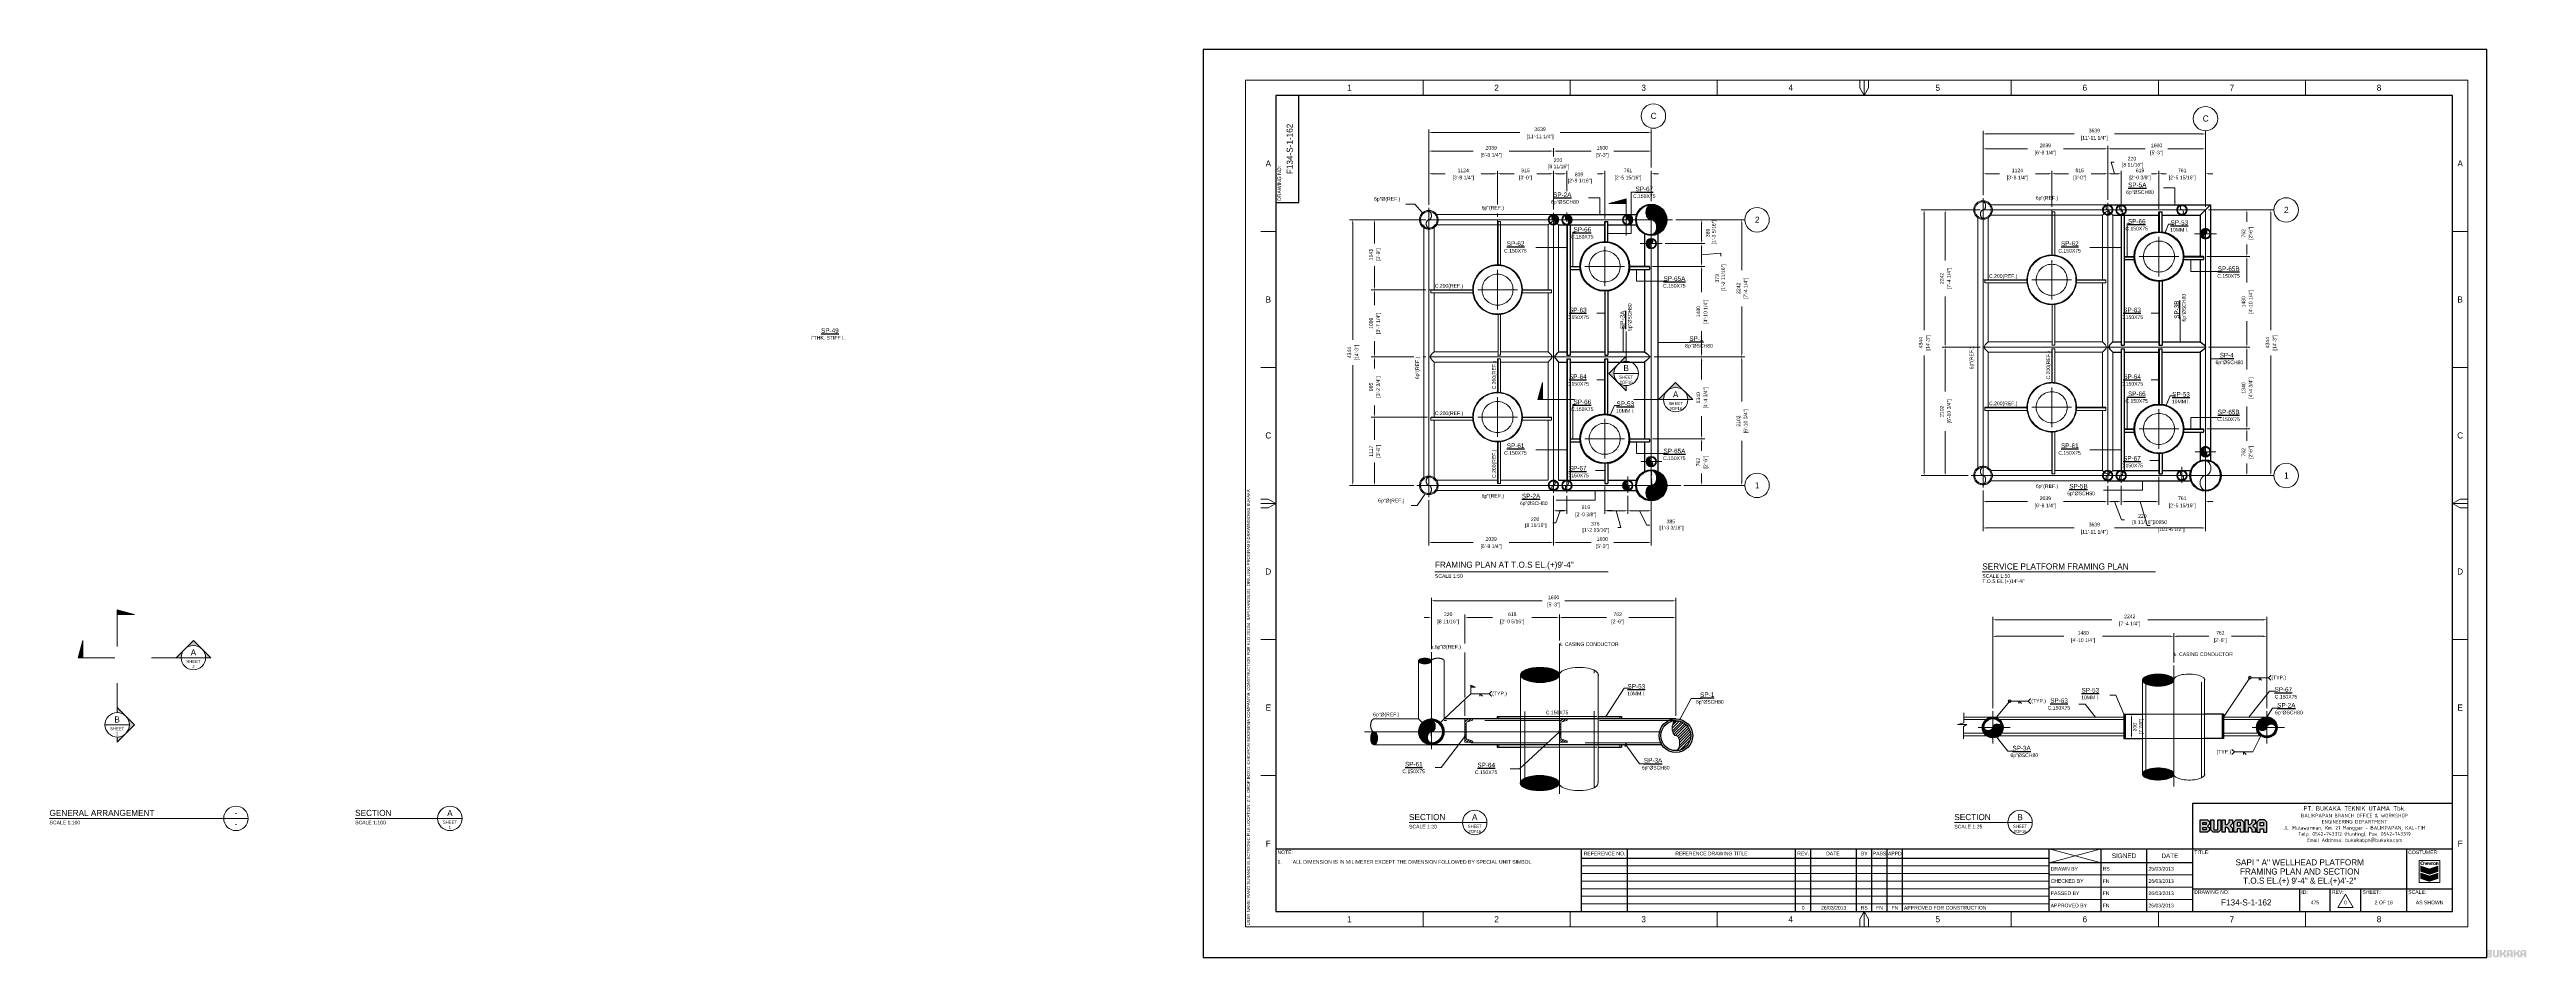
# Paper-space layout '2' of a CAD drawing. Header units: inches. Extents: x -382 to 428, y -5 to 292.
# The model-space entities are those that its viewports show. They can reach past a viewport. Long polylines and large blocks are cut down to what shows.
import ezdxf
from ezdxf.enums import TextEntityAlignment as Align

# ---------------------------------------------------------------- set-up
doc = ezdxf.new("R2010")
doc.units = ezdxf.units.IN
doc.header["$LTSCALE"] = 5
doc.header["$MEASUREMENT"] = 0
for name, pattern in [('CENTER', [2, 1.25, -0.25, 0.25, -0.25]), ('HIDDEN', [0.375, 0.25, -0.125]), ('PHANTOM2', [1.25, 0.625, -0.125, 0.125, -0.125, 0.125, -0.125])]:
    doc.linetypes.add(name, pattern=pattern)
for name, color, linetype, lineweight in [('CENTER LINE', 1, 'CENTER', 0), ('EXISTING', 8, 'PHANTOM2', 0), ('FITTING', 255, 'Continuous', 50), ('HATCH', 250, 'Continuous', 0), ('HIDDEN', 8, 'HIDDEN', 0), ('MARKING', 6, 'Continuous', 13), ('STRUCTURE', 3, 'Continuous', 25), ('TEXT', 2, 'Continuous', 30)]:
    doc.layers.add(name, color=color, linetype=linetype, lineweight=lineweight)
doc.layers.get('0').freeze()
doc.styles.add('BUKAKA 01', font='simpfrac.shx', dxfattribs={"height": 1.2})
doc.styles.add('BUKAKA A3', font='simpfrac.shx', dxfattribs={"height": 1.35})
doc.dimstyles.new('BUKAKA 01', dxfattribs={"dimtxt": 1.2, "dimasz": 1.2, "dimexe": 1, "dimexo": 1, "dimgap": 0.5, "dimtad": 0, "dimdec": 0, "dimzin": 0, "dimdsep": 46, "dimtxsty": 'BUKAKA 01', "dimcen": 3, "dimclrd": 251, "dimclre": 250, "dimclrt": 2, "dimadec": 0, "dimazin": 0, "dimtfac": 1, "dimtdec": 0, "dimtofl": 0, "dimtmove": 1, "dimatfit": 3, "dimfxl": 10, "dimtolj": 1, "dimtzin": 0, "dimlwd": 0, "dimlwe": 0, "dimarcsym": 0})
pattern_1 = [(45, (140174.724, 68503.538), (-8.8388348, 8.8388348), [])]
pattern_2 = [(45, (130627.183, 68610.695), (-8.8388348, 8.8388348), [])]
pattern_3 = [(135, (7787.4063, 2495.993), (-2.6516504, -2.6516504), [])]

# ---------------------------------------------------------------- blocks, each defined once
blk = doc.blocks.new('*D78')
at = {"layer": 'DEFPOINTS', "color": 0, "transparency": 16777216}
for p in [(91.44, 251.47), (68.96, 240.29), (91.44, 236.41)]:
    blk.add_point(p, dxfattribs=at)
at = {"layer": 'HATCH', "color": 250, "linetype": 'Continuous', "lineweight": 0, "transparency": 16777216}
for p, q in [((68.96, 241.29), (68.96, 252.47)), ((91.44, 241.44), (91.44, 252.47)), ((91.44, 237.41), (91.44, 238.47))]:
    blk.add_line(p, q, dxfattribs=at)
at = {"layer": 'HATCH', "color": 251, "linetype": 'Continuous', "lineweight": 0, "transparency": 16777216}
for p, q in [((70.16, 251.47), (74.3, 251.47)), ((90.24, 251.47), (86.1, 251.47))]:
    blk.add_line(p, q, dxfattribs=at)
at = {"layer": 'HATCH', "color": 251, "transparency": 16777216}
for points in [[(70.16, 251.67), (70.16, 251.27), (68.96, 251.47)], [(90.24, 251.67), (90.24, 251.27), (91.44, 251.47)]]:
    blk.add_solid(points, dxfattribs=at)
at = {"layer": 'HATCH', "color": 2, "transparency": 16777216, "char_height": 1.2, "attachment_point": 5, "style": 'BUKAKA 01'}
for s, insert in [('\\A1;1124', (80.2, 252.57)), ('\\A1;[3\'-8 1/4"]', (80.2, 250.06))]:
    blk.add_mtext(s, dxfattribs=dict(at, insert=insert))
blk = doc.blocks.new('*D79')
at = {"layer": 'DEFPOINTS', "color": 0, "transparency": 16777216}
for p in [(109.74, 251.47), (91.44, 236.41), (109.74, 238.73)]:
    blk.add_point(p, dxfattribs=at)
at = {"layer": 'HATCH', "color": 250, "linetype": 'Continuous', "lineweight": 0, "transparency": 16777216}
for p, q in [((91.44, 241.44), (91.44, 252.47)), ((109.74, 239.73), (109.74, 252.47)), ((91.44, 237.41), (91.44, 238.47))]:
    blk.add_line(p, q, dxfattribs=at)
at = {"layer": 'HATCH', "color": 251, "linetype": 'Continuous', "lineweight": 0, "transparency": 16777216}
for p, q in [((92.64, 251.47), (96.89, 251.47)), ((108.54, 251.47), (104.29, 251.47))]:
    blk.add_line(p, q, dxfattribs=at)
at = {"layer": 'HATCH', "color": 251, "transparency": 16777216}
for points in [[(92.64, 251.67), (92.64, 251.27), (91.44, 251.47)], [(108.54, 251.67), (108.54, 251.27), (109.74, 251.47)]]:
    blk.add_solid(points, dxfattribs=at)
at = {"layer": 'HATCH', "color": 2, "transparency": 16777216, "char_height": 1.2, "attachment_point": 5, "style": 'BUKAKA 01'}
for s, insert in [('\\A1;915', (100.59, 252.57)), ('\\A1;[3\'-0"]', (100.59, 250.06))]:
    blk.add_mtext(s, dxfattribs=dict(at, insert=insert))
blk = doc.blocks.new('*D80')
at = {"layer": 'DEFPOINTS', "color": 0, "transparency": 16777216}
for p in [(114.14, 251.47), (109.74, 238.73), (114.14, 234.72)]:
    blk.add_point(p, dxfattribs=at)
at = {"layer": 'HATCH', "color": 250, "linetype": 'Continuous', "lineweight": 0, "transparency": 16777216}
for p, q in [((109.74, 239.73), (109.74, 252.47)), ((114.14, 245.76), (114.14, 252.47)), ((114.14, 235.72), (114.14, 238.79))]:
    blk.add_line(p, q, dxfattribs=at)
at = {"layer": 'HATCH', "color": 251, "linetype": 'Continuous', "lineweight": 0, "transparency": 16777216}
blk.add_line((110.94, 251.47), (112.94, 251.47), dxfattribs=at)
at = {"layer": 'HATCH', "color": 251, "transparency": 16777216}
for points in [[(110.94, 251.67), (110.94, 251.27), (109.74, 251.47)], [(112.94, 251.67), (112.94, 251.27), (114.14, 251.47)]]:
    blk.add_solid(points, dxfattribs=at)
at = {"layer": 'HATCH', "color": 2, "transparency": 16777216, "insert": (111.22, 254.7), "char_height": 1.2, "attachment_point": 5, "style": 'BUKAKA 01'}
blk.add_mtext('\\A1;220\\P [8 11/16"]', dxfattribs=at)
blk = doc.blocks.new('*D81')
at = {"layer": 'DEFPOINTS', "color": 0, "transparency": 16777216}
for p in [(126.52, 251.47), (109.74, 238.73), (126.52, 235.81)]:
    blk.add_point(p, dxfattribs=at)
at = {"layer": 'HATCH', "color": 250, "linetype": 'Continuous', "lineweight": 0, "transparency": 16777216}
for p, q in [((109.74, 239.73), (109.74, 252.47)), ((126.52, 236.81), (126.52, 252.47))]:
    blk.add_line(p, q, dxfattribs=at)
at = {"layer": 'HATCH', "color": 251, "linetype": 'Continuous', "lineweight": 0, "transparency": 16777216}
for p, q in [((110.94, 251.47), (111.23, 251.47)), ((125.32, 251.47), (125.03, 251.47))]:
    blk.add_line(p, q, dxfattribs=at)
at = {"layer": 'HATCH', "color": 251, "transparency": 16777216}
for points in [[(110.94, 251.67), (110.94, 251.27), (109.74, 251.47)], [(125.32, 251.67), (125.32, 251.27), (126.52, 251.47)]]:
    blk.add_solid(points, dxfattribs=at)
at = {"layer": 'HATCH', "color": 2, "transparency": 16777216, "insert": (118.13, 250.06), "char_height": 1.2, "attachment_point": 5, "style": 'BUKAKA 01'}
blk.add_mtext('\\A1;839\\P [2\'-9 1/16"]', dxfattribs=at)
blk = doc.blocks.new('*D82')
at = {"layer": 'DEFPOINTS', "color": 0, "transparency": 16777216}
for p in [(141.74, 251.47), (126.52, 235.81), (141.74, 241.49)]:
    blk.add_point(p, dxfattribs=at)
at = {"layer": 'HATCH', "color": 251, "linetype": 'Continuous', "lineweight": 0, "transparency": 16777216}
for p, q in [((125.32, 251.47), (124.12, 251.47)), ((142.94, 251.47), (144.14, 251.47))]:
    blk.add_line(p, q, dxfattribs=at)
at = {"layer": 'HATCH', "color": 250, "linetype": 'Continuous', "lineweight": 0, "transparency": 16777216}
for p, q in [((126.52, 236.81), (126.52, 252.47)), ((141.74, 242.49), (141.74, 252.47))]:
    blk.add_line(p, q, dxfattribs=at)
at = {"layer": 'HATCH', "color": 251, "transparency": 16777216}
for points in [[(125.32, 251.67), (125.32, 251.27), (126.52, 251.47)], [(142.94, 251.67), (142.94, 251.27), (141.74, 251.47)]]:
    blk.add_solid(points, dxfattribs=at)
at = {"layer": 'HATCH', "color": 2, "transparency": 16777216, "char_height": 1.2, "attachment_point": 5, "style": 'BUKAKA 01'}
for s, insert in [('\\A1;761', (134.13, 252.57)), ('\\A1;[2\'-5 15/16"]', (134.13, 250.06))]:
    blk.add_mtext(s, dxfattribs=dict(at, insert=insert))
blk = doc.blocks.new('*D83')
at = {"layer": 'DEFPOINTS', "color": 0, "transparency": 16777216}
for p in [(109.74, 258.88), (68.96, 242.95), (109.74, 242.95)]:
    blk.add_point(p, dxfattribs=at)
at = {"layer": 'HATCH', "color": 250, "linetype": 'Continuous', "lineweight": 0, "transparency": 16777216}
for p, q in [((68.96, 243.95), (68.96, 259.88)), ((109.74, 257.12), (109.74, 259.88)), ((109.74, 243.95), (109.74, 252.29))]:
    blk.add_line(p, q, dxfattribs=at)
at = {"layer": 'HATCH', "color": 251, "linetype": 'Continuous', "lineweight": 0, "transparency": 16777216}
for p, q in [((70.16, 258.88), (83.45, 258.88)), ((108.54, 258.88), (95.25, 258.88))]:
    blk.add_line(p, q, dxfattribs=at)
at = {"layer": 'HATCH', "color": 251, "transparency": 16777216}
for points in [[(70.16, 259.08), (70.16, 258.68), (68.96, 258.88)], [(108.54, 259.08), (108.54, 258.68), (109.74, 258.88)]]:
    blk.add_solid(points, dxfattribs=at)
at = {"layer": 'HATCH', "color": 2, "transparency": 16777216, "char_height": 1.2, "attachment_point": 5, "style": 'BUKAKA 01'}
for s, insert in [('\\A1;2039', (89.35, 259.98)), ('\\A1;[6\'-8 1/4"]', (89.35, 257.46))]:
    blk.add_mtext(s, dxfattribs=dict(at, insert=insert))
blk = doc.blocks.new('*D84')
at = {"layer": 'DEFPOINTS', "color": 0, "transparency": 16777216}
for p in [(141.74, 258.88), (141.74, 252.47), (109.74, 242.95)]:
    blk.add_point(p, dxfattribs=at)
at = {"layer": 'HATCH', "color": 250, "linetype": 'Continuous', "lineweight": 0, "transparency": 16777216}
for p, q in [((109.74, 257.12), (109.74, 259.88)), ((141.74, 253.47), (141.74, 259.88)), ((109.74, 243.95), (109.74, 252.29))]:
    blk.add_line(p, q, dxfattribs=at)
at = {"layer": 'HATCH', "color": 251, "linetype": 'Continuous', "lineweight": 0, "transparency": 16777216}
for p, q in [((110.94, 258.88), (122.04, 258.88)), ((140.54, 258.88), (129.44, 258.88))]:
    blk.add_line(p, q, dxfattribs=at)
at = {"layer": 'HATCH', "color": 251, "transparency": 16777216}
for points in [[(110.94, 259.08), (110.94, 258.68), (109.74, 258.88)], [(140.54, 259.08), (140.54, 258.68), (141.74, 258.88)]]:
    blk.add_solid(points, dxfattribs=at)
at = {"layer": 'HATCH', "color": 2, "transparency": 16777216, "char_height": 1.2, "attachment_point": 5, "style": 'BUKAKA 01'}
for s, insert in [('\\A1;1600', (125.74, 259.98)), ('\\A1;[5\'-3"]', (125.74, 257.46))]:
    blk.add_mtext(s, dxfattribs=dict(at, insert=insert))
blk = doc.blocks.new('*D85')
at = {"layer": 'DEFPOINTS', "color": 0}
for p in [(148.73, 236.41), (145.32, 228.63), (158.23, 228.63)]:
    blk.add_point(p, dxfattribs=at)
at = {"layer": 'HATCH', "color": 250, "linetype": 'Continuous', "lineweight": 0}
for p, q in [((149.73, 236.41), (159.23, 236.41)), ((146.32, 228.63), (159.23, 228.63))]:
    blk.add_line(p, q, dxfattribs=at)
at = {"layer": 'HATCH', "color": 251, "linetype": 'Continuous', "lineweight": 0}
blk.add_line((158.23, 235.21), (158.23, 229.83), dxfattribs=at)
at = {"layer": 'HATCH', "color": 251}
for points in [[(158.03, 235.21), (158.43, 235.21), (158.23, 236.41)], [(158.03, 229.83), (158.43, 229.83), (158.23, 228.63)]]:
    blk.add_solid(points, dxfattribs=at)
at = {"layer": 'HATCH', "color": 2, "insert": (161.4, 232.11), "char_height": 1.2, "attachment_point": 5, "rotation": 90, "style": 'BUKAKA 01'}
blk.add_mtext('\\A1;389\\P [1\'-3 5/16"]', dxfattribs=at)
blk = doc.blocks.new('*D86')
at = {"layer": 'DEFPOINTS', "color": 0, "transparency": 16777216}
for p in [(141.14, 221.17), (141.74, 191.57), (158.23, 191.57)]:
    blk.add_point(p, dxfattribs=at)
at = {"layer": 'HATCH', "color": 250, "linetype": 'Continuous', "lineweight": 0, "transparency": 16777216}
for p, q in [((142.14, 221.17), (159.23, 221.17)), ((142.74, 191.57), (159.23, 191.57))]:
    blk.add_line(p, q, dxfattribs=at)
at = {"layer": 'HATCH', "color": 251, "linetype": 'Continuous', "lineweight": 0, "transparency": 16777216}
for p, q in [((158.23, 219.97), (158.23, 212.73)), ((158.23, 192.77), (158.23, 200.01))]:
    blk.add_line(p, q, dxfattribs=at)
at = {"layer": 'HATCH', "color": 251, "transparency": 16777216}
for points in [[(158.03, 219.97), (158.43, 219.97), (158.23, 221.17)], [(158.03, 192.77), (158.43, 192.77), (158.23, 191.57)]]:
    blk.add_solid(points, dxfattribs=at)
at = {"layer": 'HATCH', "color": 2, "transparency": 16777216, "char_height": 1.2, "attachment_point": 5, "rotation": 90, "style": 'BUKAKA 01'}
for s, insert in [('\\A1;1480', (157.13, 206.37)), ('\\A1;[4\'-10 1/4"]', (159.64, 206.37))]:
    blk.add_mtext(s, dxfattribs=dict(at, insert=insert))
blk = doc.blocks.new('*D87')
at = {"layer": 'DEFPOINTS', "color": 0, "transparency": 16777216}
for p in [(141.74, 191.57), (141.14, 164.77), (158.23, 164.77)]:
    blk.add_point(p, dxfattribs=at)
at = {"layer": 'HATCH', "color": 250, "linetype": 'Continuous', "lineweight": 0, "transparency": 16777216}
for p, q in [((142.74, 191.57), (159.23, 191.57)), ((142.14, 164.77), (159.23, 164.77))]:
    blk.add_line(p, q, dxfattribs=at)
at = {"layer": 'HATCH', "color": 251, "linetype": 'Continuous', "lineweight": 0, "transparency": 16777216}
for p, q in [((158.23, 190.37), (158.23, 184.18)), ((158.23, 165.97), (158.23, 172.15))]:
    blk.add_line(p, q, dxfattribs=at)
at = {"layer": 'HATCH', "color": 251, "transparency": 16777216}
for points in [[(158.03, 190.37), (158.43, 190.37), (158.23, 191.57)], [(158.03, 165.97), (158.43, 165.97), (158.23, 164.77)]]:
    blk.add_solid(points, dxfattribs=at)
at = {"layer": 'HATCH', "color": 2, "transparency": 16777216, "char_height": 1.2, "attachment_point": 5, "rotation": 90, "style": 'BUKAKA 01'}
for s, insert in [('\\A1;1340', (157.13, 178.17)), ('\\A1;[4\'-4 3/4"]', (159.64, 178.17))]:
    blk.add_mtext(s, dxfattribs=dict(at, insert=insert))
blk = doc.blocks.new('*D88')
at = {"layer": 'DEFPOINTS', "color": 0}
for p in [(141.14, 164.77), (151.39, 149.53), (158.23, 149.53)]:
    blk.add_point(p, dxfattribs=at)
at = {"layer": 'HATCH', "color": 250, "linetype": 'Continuous', "lineweight": 0}
for p, q in [((142.14, 164.77), (159.23, 164.77)), ((152.39, 149.53), (159.23, 149.53))]:
    blk.add_line(p, q, dxfattribs=at)
at = {"layer": 'HATCH', "color": 251, "linetype": 'Continuous', "lineweight": 0}
for p, q in [((158.23, 163.57), (158.23, 160.85)), ((158.23, 150.73), (158.23, 153.45))]:
    blk.add_line(p, q, dxfattribs=at)
at = {"layer": 'HATCH', "color": 251}
for points in [[(158.03, 163.57), (158.43, 163.57), (158.23, 164.77)], [(158.03, 150.73), (158.43, 150.73), (158.23, 149.53)]]:
    blk.add_solid(points, dxfattribs=at)
at = {"layer": 'HATCH', "color": 2, "char_height": 1.2, "attachment_point": 5, "rotation": 90, "style": 'BUKAKA 01'}
for s, insert in [('\\A1;762', (157.13, 157.15)), ('\\A1;[2\'-6"]', (159.64, 157.15))]:
    blk.add_mtext(s, dxfattribs=dict(at, insert=insert))
blk = doc.blocks.new('*D89')
at = {"layer": 'DEFPOINTS', "color": 0}
for p in [(145.32, 228.63), (158.23, 228.63), (141.14, 221.17)]:
    blk.add_point(p, dxfattribs=at)
at = {"layer": 'HATCH', "color": 250, "linetype": 'Continuous', "lineweight": 0}
for p, q in [((146.32, 228.63), (159.23, 228.63)), ((142.14, 221.17), (159.23, 221.17))]:
    blk.add_line(p, q, dxfattribs=at)
at = {"layer": 'HATCH', "color": 251, "linetype": 'Continuous', "lineweight": 0}
for p, q in [((158.23, 222.37), (158.23, 227.43)), ((158.23, 224.9), (164.47, 225.49)), ((164.47, 225.49), (164.47, 224.49))]:
    blk.add_line(p, q, dxfattribs=at)
at = {"layer": 'HATCH', "color": 251}
for points in [[(158.03, 227.43), (158.43, 227.43), (158.23, 228.63)], [(158.03, 222.37), (158.43, 222.37), (158.23, 221.17)]]:
    blk.add_solid(points, dxfattribs=at)
at = {"layer": 'HATCH', "color": 2, "insert": (164.47, 217.25), "char_height": 1.2, "attachment_point": 5, "rotation": 90, "style": 'BUKAKA 01'}
blk.add_mtext('\\A1;373\\P [1\'-2 11/16"]', dxfattribs=at)
blk = doc.blocks.new('*D90')
at = {"layer": 'DEFPOINTS', "color": 0}
for p in [(152.42, 236.41), (152.42, 191.57), (171.35, 191.57)]:
    blk.add_point(p, dxfattribs=at)
at = {"layer": 'HATCH', "color": 250, "linetype": 'Continuous', "lineweight": 0}
for p, q in [((153.42, 236.41), (172.35, 236.41)), ((153.42, 191.57), (172.35, 191.57))]:
    blk.add_line(p, q, dxfattribs=at)
at = {"layer": 'HATCH', "color": 251, "linetype": 'Continuous', "lineweight": 0}
for p, q in [((171.35, 235.21), (171.35, 219.89)), ((171.35, 192.77), (171.35, 208.09))]:
    blk.add_line(p, q, dxfattribs=at)
at = {"layer": 'HATCH', "color": 251}
for points in [[(171.15, 235.21), (171.55, 235.21), (171.35, 236.41)], [(171.15, 192.77), (171.55, 192.77), (171.35, 191.57)]]:
    blk.add_solid(points, dxfattribs=at)
at = {"layer": 'HATCH', "color": 2, "char_height": 1.2, "attachment_point": 5, "rotation": 90, "style": 'BUKAKA 01'}
for s, insert in [('\\A1;2242', (170.25, 213.99)), ('\\A1;[7\'-4 1/4"]', (172.77, 213.99))]:
    blk.add_mtext(s, dxfattribs=dict(at, insert=insert))
blk = doc.blocks.new('*D91')
at = {"layer": 'DEFPOINTS', "color": 0}
for p in [(152.42, 191.57), (156.59, 149.53), (171.35, 149.53)]:
    blk.add_point(p, dxfattribs=at)
at = {"layer": 'HATCH', "color": 250, "linetype": 'Continuous', "lineweight": 0}
for p, q in [((153.42, 191.57), (172.35, 191.57)), ((157.59, 149.53), (172.35, 149.53))]:
    blk.add_line(p, q, dxfattribs=at)
at = {"layer": 'HATCH', "color": 251, "linetype": 'Continuous', "lineweight": 0}
for p, q in [((171.35, 190.37), (171.35, 177.02)), ((171.35, 150.73), (171.35, 164.08))]:
    blk.add_line(p, q, dxfattribs=at)
at = {"layer": 'HATCH', "color": 251}
for points in [[(171.15, 190.37), (171.55, 190.37), (171.35, 191.57)], [(171.15, 150.73), (171.55, 150.73), (171.35, 149.53)]]:
    blk.add_solid(points, dxfattribs=at)
at = {"layer": 'HATCH', "color": 2, "char_height": 1.2, "attachment_point": 5, "rotation": 90, "style": 'BUKAKA 01'}
for s, insert in [('\\A1;2102', (170.25, 170.55)), ('\\A1;[6\'-10 3/4"]', (172.77, 170.55))]:
    blk.add_mtext(s, dxfattribs=dict(at, insert=insert))
blk = doc.blocks.new('*D92')
at = {"layer": 'DEFPOINTS', "color": 0}
for p in [(109.74, 147.07), (114.14, 147.07), (114.14, 141.22)]:
    blk.add_point(p, dxfattribs=at)
at = {"layer": 'HATCH', "color": 250, "linetype": 'Continuous', "lineweight": 0}
for p, q in [((109.74, 146.07), (109.74, 140.22)), ((114.14, 146.07), (114.14, 140.22))]:
    blk.add_line(p, q, dxfattribs=at)
at = {"layer": 'HATCH', "color": 251, "linetype": 'Continuous', "lineweight": 0}
for p, q in [((111.94, 141.22), (110.52, 137.32)), ((110.94, 141.22), (112.94, 141.22)), ((110.52, 137.32), (109.52, 137.32))]:
    blk.add_line(p, q, dxfattribs=at)
at = {"layer": 'HATCH', "color": 251}
for points in [[(110.94, 141.42), (110.94, 141.02), (109.74, 141.22)], [(112.94, 141.42), (112.94, 141.02), (114.14, 141.22)]]:
    blk.add_solid(points, dxfattribs=at)
at = {"layer": 'HATCH', "color": 2, "insert": (103.74, 137.32), "char_height": 1.2, "attachment_point": 5, "style": 'BUKAKA 01'}
blk.add_mtext('\\A1;220\\P [8 11/16"]', dxfattribs=at)
blk = doc.blocks.new('*D93')
at = {"layer": 'DEFPOINTS', "color": 0}
for p in [(114.14, 147.13), (126.52, 150.13), (126.52, 141.28)]:
    blk.add_point(p, dxfattribs=at)
at = {"layer": 'HATCH', "color": 250, "linetype": 'Continuous', "lineweight": 0}
for p, q in [((114.14, 146.13), (114.14, 140.28)), ((126.52, 149.13), (126.52, 140.28))]:
    blk.add_line(p, q, dxfattribs=at)
at = {"layer": 'HATCH', "color": 251, "linetype": 'Continuous', "lineweight": 0}
for p, q in [((112.94, 141.28), (111.74, 141.28)), ((127.72, 141.28), (128.92, 141.28))]:
    blk.add_line(p, q, dxfattribs=at)
at = {"layer": 'HATCH', "color": 251}
for points in [[(112.94, 141.48), (112.94, 141.08), (114.14, 141.28)], [(127.72, 141.48), (127.72, 141.08), (126.52, 141.28)]]:
    blk.add_solid(points, dxfattribs=at)
at = {"layer": 'HATCH', "color": 2, "char_height": 1.2, "attachment_point": 5, "style": 'BUKAKA 01'}
for s, insert in [('\\A1;[2\'-0 3/8"]', (120.33, 139.86)), ('\\A1;619', (120.33, 142.38))]:
    blk.add_mtext(s, dxfattribs=dict(at, insert=insert))
blk = doc.blocks.new('*D94')
at = {"layer": 'DEFPOINTS', "color": 0}
for p in [(126.52, 150.13), (134.04, 147.13), (134.04, 141.22)]:
    blk.add_point(p, dxfattribs=at)
at = {"layer": 'HATCH', "color": 250, "linetype": 'Continuous', "lineweight": 0}
for p, q in [((126.52, 149.13), (126.52, 140.22)), ((134.04, 146.13), (134.04, 140.22))]:
    blk.add_line(p, q, dxfattribs=at)
at = {"layer": 'HATCH', "color": 251, "linetype": 'Continuous', "lineweight": 0}
for p, q in [((127.72, 141.22), (132.84, 141.22)), ((130.28, 141.22), (131.76, 135.78)), ((131.76, 135.78), (130.76, 135.78))]:
    blk.add_line(p, q, dxfattribs=at)
at = {"layer": 'HATCH', "color": 251}
for points in [[(127.72, 141.42), (127.72, 141.02), (126.52, 141.22)], [(132.84, 141.42), (132.84, 141.02), (134.04, 141.22)]]:
    blk.add_solid(points, dxfattribs=at)
at = {"layer": 'HATCH', "color": 2, "insert": (123.4, 135.78), "char_height": 1.2, "attachment_point": 5, "style": 'BUKAKA 01'}
blk.add_mtext('\\A1;376\\P [1\'-2 13/16"]', dxfattribs=at)
blk = doc.blocks.new('*D95')
at = {"layer": 'DEFPOINTS', "color": 0}
for p in [(134.04, 147.13), (141.74, 141.22), (141.74, 136.53)]:
    blk.add_point(p, dxfattribs=at)
at = {"layer": 'HATCH', "color": 250, "linetype": 'Continuous', "lineweight": 0}
for p, q in [((134.04, 146.13), (134.04, 140.22)), ((141.74, 137.53), (141.74, 142.22))]:
    blk.add_line(p, q, dxfattribs=at)
at = {"layer": 'HATCH', "color": 251, "linetype": 'Continuous', "lineweight": 0}
for p, q in [((135.24, 141.22), (140.54, 141.22)), ((137.89, 141.22), (140.24, 136.53)), ((140.24, 136.53), (141.24, 136.53))]:
    blk.add_line(p, q, dxfattribs=at)
at = {"layer": 'HATCH', "color": 251}
for points in [[(135.24, 141.42), (135.24, 141.02), (134.04, 141.22)], [(140.54, 141.42), (140.54, 141.02), (141.74, 141.22)]]:
    blk.add_solid(points, dxfattribs=at)
at = {"layer": 'HATCH', "color": 2, "insert": (148.14, 136.53), "char_height": 1.2, "attachment_point": 5, "style": 'BUKAKA 01'}
blk.add_mtext('\\A1;385\\P [1\'-3 3/16"]', dxfattribs=at)
blk = doc.blocks.new('*D96')
at = {"layer": 'DEFPOINTS', "color": 0}
for p in [(109.74, 143.15), (141.74, 143.15), (141.74, 130.87)]:
    blk.add_point(p, dxfattribs=at)
at = {"layer": 'HATCH', "color": 250, "linetype": 'Continuous', "lineweight": 0}
for p, q in [((109.74, 142.15), (109.74, 129.87)), ((141.74, 142.15), (141.74, 129.87))]:
    blk.add_line(p, q, dxfattribs=at)
at = {"layer": 'HATCH', "color": 251, "linetype": 'Continuous', "lineweight": 0}
for p, q in [((110.94, 130.87), (122.04, 130.87)), ((140.54, 130.87), (129.44, 130.87))]:
    blk.add_line(p, q, dxfattribs=at)
at = {"layer": 'HATCH', "color": 251}
for points in [[(110.94, 131.07), (110.94, 130.67), (109.74, 130.87)], [(140.54, 131.07), (140.54, 130.67), (141.74, 130.87)]]:
    blk.add_solid(points, dxfattribs=at)
at = {"layer": 'HATCH', "color": 2, "char_height": 1.2, "attachment_point": 5, "style": 'BUKAKA 01'}
for s, insert in [('\\A1;[5\'-3"]', (125.74, 129.46)), ('\\A1;1600', (125.74, 131.97))]:
    blk.add_mtext(s, dxfattribs=dict(at, insert=insert))
blk = doc.blocks.new('*D97')
at = {"layer": 'DEFPOINTS', "color": 0}
for p in [(68.96, 145.65), (109.74, 144.09), (109.74, 130.87)]:
    blk.add_point(p, dxfattribs=at)
at = {"layer": 'HATCH', "color": 250, "linetype": 'Continuous', "lineweight": 0}
for p, q in [((68.96, 144.65), (68.96, 129.87)), ((109.74, 143.09), (109.74, 129.87))]:
    blk.add_line(p, q, dxfattribs=at)
at = {"layer": 'HATCH', "color": 251, "linetype": 'Continuous', "lineweight": 0}
for p, q in [((70.16, 130.87), (83.45, 130.87)), ((108.54, 130.87), (95.25, 130.87))]:
    blk.add_line(p, q, dxfattribs=at)
at = {"layer": 'HATCH', "color": 251}
for points in [[(70.16, 131.07), (70.16, 130.67), (68.96, 130.87)], [(108.54, 131.07), (108.54, 130.67), (109.74, 130.87)]]:
    blk.add_solid(points, dxfattribs=at)
at = {"layer": 'HATCH', "color": 2, "char_height": 1.2, "attachment_point": 5, "style": 'BUKAKA 01'}
for s, insert in [('\\A1;[6\'-8 1/4"]', (89.35, 129.46)), ('\\A1;2039', (89.35, 131.97))]:
    blk.add_mtext(s, dxfattribs=dict(at, insert=insert))
blk = doc.blocks.new('*D98')
at = {"layer": 'DEFPOINTS', "color": 0}
for p in [(51.14, 171.87), (69.56, 171.87), (65.08, 149.53)]:
    blk.add_point(p, dxfattribs=at)
at = {"layer": 'HATCH', "color": 250, "linetype": 'Continuous', "lineweight": 0}
for p, q in [((68.56, 171.87), (50.14, 171.87)), ((64.08, 149.53), (50.14, 149.53))]:
    blk.add_line(p, q, dxfattribs=at)
at = {"layer": 'HATCH', "color": 251, "linetype": 'Continuous', "lineweight": 0}
for p, q in [((51.14, 170.67), (51.14, 164.4)), ((51.14, 150.73), (51.14, 157))]:
    blk.add_line(p, q, dxfattribs=at)
at = {"layer": 'HATCH', "color": 251}
for points in [[(50.94, 170.67), (51.34, 170.67), (51.14, 171.87)], [(50.94, 150.73), (51.34, 150.73), (51.14, 149.53)]]:
    blk.add_solid(points, dxfattribs=at)
at = {"layer": 'HATCH', "color": 2, "char_height": 1.2, "attachment_point": 5, "rotation": 90, "style": 'BUKAKA 01'}
for s, insert in [('\\A1;1117', (50.04, 160.7)), ('\\A1;[3\'-8"]', (52.55, 160.7))]:
    blk.add_mtext(s, dxfattribs=dict(at, insert=insert))
blk = doc.blocks.new('*D99')
at = {"layer": 'DEFPOINTS', "color": 0, "transparency": 16777216}
for p in [(51.14, 191.57), (68.96, 191.57), (69.56, 171.87)]:
    blk.add_point(p, dxfattribs=at)
at = {"layer": 'HATCH', "color": 250, "linetype": 'Continuous', "lineweight": 0, "transparency": 16777216}
for p, q in [((64.08, 191.57), (50.14, 191.57)), ((67.96, 191.57), (67.05, 191.57)), ((68.56, 171.87), (50.14, 171.87))]:
    blk.add_line(p, q, dxfattribs=at)
at = {"layer": 'HATCH', "color": 251, "linetype": 'Continuous', "lineweight": 0, "transparency": 16777216}
for p, q in [((51.14, 190.37), (51.14, 187.73)), ((51.14, 173.07), (51.14, 175.7))]:
    blk.add_line(p, q, dxfattribs=at)
at = {"layer": 'HATCH', "color": 251, "transparency": 16777216}
for points in [[(50.94, 190.37), (51.34, 190.37), (51.14, 191.57)], [(50.94, 173.07), (51.34, 173.07), (51.14, 171.87)]]:
    blk.add_solid(points, dxfattribs=at)
at = {"layer": 'HATCH', "color": 2, "transparency": 16777216, "char_height": 1.2, "attachment_point": 5, "rotation": 90, "style": 'BUKAKA 01'}
for s, insert in [('\\A1;985', (50.04, 181.72)), ('\\A1;[3\'-2 3/4"]', (52.55, 181.72))]:
    blk.add_mtext(s, dxfattribs=dict(at, insert=insert))
blk = doc.blocks.new('*D100')
at = {"layer": 'DEFPOINTS', "color": 0, "transparency": 16777216}
for p in [(51.14, 213.55), (68.96, 213.55), (68.96, 191.57)]:
    blk.add_point(p, dxfattribs=at)
at = {"layer": 'HATCH', "color": 250, "linetype": 'Continuous', "lineweight": 0, "transparency": 16777216}
for p, q in [((67.96, 213.55), (50.14, 213.55)), ((64.08, 191.57), (50.14, 191.57)), ((67.96, 191.57), (67.05, 191.57))]:
    blk.add_line(p, q, dxfattribs=at)
at = {"layer": 'HATCH', "color": 251, "linetype": 'Continuous', "lineweight": 0, "transparency": 16777216}
for p, q in [((51.14, 212.35), (51.14, 208.46)), ((51.14, 192.77), (51.14, 196.66))]:
    blk.add_line(p, q, dxfattribs=at)
at = {"layer": 'HATCH', "color": 251, "transparency": 16777216}
for points in [[(50.94, 212.35), (51.34, 212.35), (51.14, 213.55)], [(50.94, 192.77), (51.34, 192.77), (51.14, 191.57)]]:
    blk.add_solid(points, dxfattribs=at)
at = {"layer": 'HATCH', "color": 2, "transparency": 16777216, "char_height": 1.2, "attachment_point": 5, "rotation": 90, "style": 'BUKAKA 01'}
for s, insert in [('\\A1;1099', (50.04, 202.56)), ('\\A1;[3\'-7 1/4"]', (52.55, 202.56))]:
    blk.add_mtext(s, dxfattribs=dict(at, insert=insert))
blk = doc.blocks.new('*D101')
at = {"layer": 'DEFPOINTS', "color": 0}
for p in [(51.14, 236.41), (68.96, 236.41), (68.96, 213.55)]:
    blk.add_point(p, dxfattribs=at)
at = {"layer": 'HATCH', "color": 250, "linetype": 'Continuous', "lineweight": 0}
for p, q in [((67.96, 236.41), (50.14, 236.41)), ((67.96, 213.55), (50.14, 213.55))]:
    blk.add_line(p, q, dxfattribs=at)
at = {"layer": 'HATCH', "color": 251, "linetype": 'Continuous', "lineweight": 0}
for p, q in [((51.14, 235.21), (51.14, 228.68)), ((51.14, 214.75), (51.14, 221.28))]:
    blk.add_line(p, q, dxfattribs=at)
at = {"layer": 'HATCH', "color": 251}
for points in [[(50.94, 235.21), (51.34, 235.21), (51.14, 236.41)], [(50.94, 214.75), (51.34, 214.75), (51.14, 213.55)]]:
    blk.add_solid(points, dxfattribs=at)
at = {"layer": 'HATCH', "color": 2, "char_height": 1.2, "attachment_point": 5, "rotation": 90, "style": 'BUKAKA 01'}
for s, insert in [('\\A1;1143', (50.04, 224.98)), ('\\A1;[3\'-9"]', (52.55, 224.98))]:
    blk.add_mtext(s, dxfattribs=dict(at, insert=insert))
blk = doc.blocks.new('*D102')
at = {"layer": 'DEFPOINTS', "color": 0}
for p in [(59.05, 236.41), (44.05, 149.53), (59.05, 149.53)]:
    blk.add_point(p, dxfattribs=at)
at = {"layer": 'HATCH', "color": 250, "linetype": 'Continuous', "lineweight": 0}
for p, q in [((58.05, 236.41), (43.05, 236.41)), ((58.05, 149.53), (43.05, 149.53))]:
    blk.add_line(p, q, dxfattribs=at)
at = {"layer": 'HATCH', "color": 251, "linetype": 'Continuous', "lineweight": 0}
for p, q in [((44.05, 235.21), (44.05, 197.13)), ((44.05, 150.73), (44.05, 188.81))]:
    blk.add_line(p, q, dxfattribs=at)
at = {"layer": 'HATCH', "color": 251}
for points in [[(43.85, 235.21), (44.25, 235.21), (44.05, 236.41)], [(43.85, 150.73), (44.25, 150.73), (44.05, 149.53)]]:
    blk.add_solid(points, dxfattribs=at)
at = {"layer": 'HATCH', "color": 2, "char_height": 1.2, "attachment_point": 5, "rotation": 90, "style": 'BUKAKA 01'}
for s, insert in [('\\A1;4344', (42.95, 192.97)), ('\\A1;[14\'-3"]', (45.47, 192.97))]:
    blk.add_mtext(s, dxfattribs=dict(at, insert=insert))
blk = doc.blocks.new('*D103')
at = {"layer": 'DEFPOINTS', "color": 0}
for p in [(141.74, 264.93), (68.96, 252.92), (141.74, 253.47)]:
    blk.add_point(p, dxfattribs=at)
at = {"layer": 'HATCH', "color": 250, "linetype": 'Continuous', "lineweight": 0}
for p, q in [((68.96, 253.92), (68.96, 265.93)), ((141.74, 254.47), (141.74, 265.93))]:
    blk.add_line(p, q, dxfattribs=at)
at = {"layer": 'HATCH', "color": 251, "linetype": 'Continuous', "lineweight": 0}
for p, q in [((70.16, 264.93), (98.76, 264.93)), ((140.54, 264.93), (111.93, 264.93))]:
    blk.add_line(p, q, dxfattribs=at)
at = {"layer": 'HATCH', "color": 251}
for points in [[(70.16, 265.13), (70.16, 264.73), (68.96, 264.93)], [(140.54, 265.13), (140.54, 264.73), (141.74, 264.93)]]:
    blk.add_solid(points, dxfattribs=at)
at = {"layer": 'HATCH', "color": 2, "char_height": 1.2, "attachment_point": 5, "style": 'BUKAKA 01'}
for s, insert in [('\\A1;[11\'-11 1/4"]', (105.35, 263.52)), ('\\A1;3639', (105.35, 266.03))]:
    blk.add_mtext(s, dxfattribs=dict(at, insert=insert))
blk = doc.blocks.new('*D104')
at = {"layer": 'DEFPOINTS', "color": 0, "transparency": 16777216}
for p in [(80.79, 106.27), (69.79, 95), (80.79, 73.15)]:
    blk.add_point(p, dxfattribs=at)
at = {"layer": 'HATCH', "color": 251, "linetype": 'Continuous', "lineweight": 0, "transparency": 16777216}
for p, q in [((68.59, 106.27), (67.39, 106.27)), ((81.99, 106.27), (83.19, 106.27))]:
    blk.add_line(p, q, dxfattribs=at)
at = {"layer": 'HATCH', "color": 250, "linetype": 'Continuous', "lineweight": 0, "transparency": 16777216}
for p, q in [((69.79, 96), (69.79, 107.27)), ((80.79, 97.81), (80.79, 107.27)), ((80.79, 80.1), (80.79, 94.84)), ((80.79, 74.15), (80.79, 79.1))]:
    blk.add_line(p, q, dxfattribs=at)
at = {"layer": 'HATCH', "color": 251, "transparency": 16777216}
for points in [[(68.59, 106.47), (68.59, 106.07), (69.79, 106.27)], [(81.99, 106.47), (81.99, 106.07), (80.79, 106.27)]]:
    blk.add_solid(points, dxfattribs=at)
at = {"layer": 'HATCH', "color": 2, "transparency": 16777216, "char_height": 1.2, "attachment_point": 5, "style": 'BUKAKA 01'}
for s, insert in [('\\A1;[8 11/16"]', (75.29, 104.85)), ('\\A1;220', (75.29, 107.37))]:
    blk.add_mtext(s, dxfattribs=dict(at, insert=insert))
blk = doc.blocks.new('*D105')
at = {"layer": 'DEFPOINTS', "color": 0, "transparency": 16777216}
for p in [(111.69, 106.27), (111.69, 97.75), (80.79, 73.15)]:
    blk.add_point(p, dxfattribs=at)
at = {"layer": 'HATCH', "color": 250, "linetype": 'Continuous', "lineweight": 0, "transparency": 16777216}
for p, q in [((80.79, 97.81), (80.79, 107.27)), ((111.69, 98.75), (111.69, 107.27)), ((80.79, 80.1), (80.79, 94.84)), ((80.79, 74.15), (80.79, 79.1))]:
    blk.add_line(p, q, dxfattribs=at)
at = {"layer": 'HATCH', "color": 251, "linetype": 'Continuous', "lineweight": 0, "transparency": 16777216}
for p, q in [((81.99, 106.27), (89.77, 106.27)), ((110.49, 106.27), (102.71, 106.27))]:
    blk.add_line(p, q, dxfattribs=at)
at = {"layer": 'HATCH', "color": 251, "transparency": 16777216}
for points in [[(81.99, 106.47), (81.99, 106.07), (80.79, 106.27)], [(110.49, 106.47), (110.49, 106.07), (111.69, 106.27)]]:
    blk.add_solid(points, dxfattribs=at)
at = {"layer": 'HATCH', "color": 2, "transparency": 16777216, "char_height": 1.2, "attachment_point": 5, "style": 'BUKAKA 01'}
for s, insert in [('\\A1;[2\'-0 5/16"]', (96.24, 104.85)), ('\\A1;618', (96.24, 107.37))]:
    blk.add_mtext(s, dxfattribs=dict(at, insert=insert))
blk = doc.blocks.new('*D106')
at = {"layer": 'DEFPOINTS', "color": 0}
for p in [(149.79, 106.27), (111.69, 97.75), (149.79, 73.15)]:
    blk.add_point(p, dxfattribs=at)
at = {"layer": 'HATCH', "color": 250, "linetype": 'Continuous', "lineweight": 0}
for p, q in [((111.69, 98.75), (111.69, 107.27)), ((149.79, 74.15), (149.79, 107.27))]:
    blk.add_line(p, q, dxfattribs=at)
at = {"layer": 'HATCH', "color": 251, "linetype": 'Continuous', "lineweight": 0}
for p, q in [((112.89, 106.27), (127.04, 106.27)), ((148.59, 106.27), (134.44, 106.27))]:
    blk.add_line(p, q, dxfattribs=at)
at = {"layer": 'HATCH', "color": 251}
for points in [[(112.89, 106.47), (112.89, 106.07), (111.69, 106.27)], [(148.59, 106.47), (148.59, 106.07), (149.79, 106.27)]]:
    blk.add_solid(points, dxfattribs=at)
at = {"layer": 'HATCH', "color": 2, "char_height": 1.2, "attachment_point": 5, "style": 'BUKAKA 01'}
for s, insert in [('\\A1;[2\'-6"]', (130.74, 104.85)), ('\\A1;762', (130.74, 107.37))]:
    blk.add_mtext(s, dxfattribs=dict(at, insert=insert))
blk = doc.blocks.new('*D107')
at = {"layer": 'DEFPOINTS', "color": 0}
for p in [(149.79, 111.79), (69.79, 99.35), (149.79, 99.35)]:
    blk.add_point(p, dxfattribs=at)
at = {"layer": 'HATCH', "color": 250, "linetype": 'Continuous', "lineweight": 0}
for p, q in [((69.79, 100.35), (69.79, 112.79)), ((149.79, 100.35), (149.79, 112.79))]:
    blk.add_line(p, q, dxfattribs=at)
at = {"layer": 'HATCH', "color": 251, "linetype": 'Continuous', "lineweight": 0}
for p, q in [((70.99, 111.79), (106.09, 111.79)), ((148.59, 111.79), (113.49, 111.79))]:
    blk.add_line(p, q, dxfattribs=at)
at = {"layer": 'HATCH', "color": 251}
for points in [[(70.99, 111.99), (70.99, 111.59), (69.79, 111.79)], [(148.59, 111.99), (148.59, 111.59), (149.79, 111.79)]]:
    blk.add_solid(points, dxfattribs=at)
at = {"layer": 'HATCH', "color": 2, "char_height": 1.2, "attachment_point": 5, "style": 'BUKAKA 01'}
for s, insert in [('\\A1;1600', (109.79, 112.89)), ('\\A1;[5\'-3"]', (109.79, 110.38))]:
    blk.add_mtext(s, dxfattribs=dict(at, insert=insert))
blk = doc.blocks.new('*D108')
at = {"layer": 'DEFPOINTS', "color": 0}
for p in [(296.39, 74.69), (296.39, 66.69), (298.85, 66.69)]:
    blk.add_point(p, dxfattribs=at)
at = {"layer": 'HATCH', "color": 250, "linetype": 'Continuous', "lineweight": 0}
for p, q in [((297.39, 74.69), (299.85, 74.69)), ((297.39, 66.69), (299.85, 66.69))]:
    blk.add_line(p, q, dxfattribs=at)
at = {"layer": 'HATCH', "color": 251, "linetype": 'Continuous', "lineweight": 0}
blk.add_line((298.85, 73.49), (298.85, 67.89), dxfattribs=at)
at = {"layer": 'HATCH', "color": 251}
for points in [[(298.65, 73.49), (299.05, 73.49), (298.85, 74.69)], [(298.65, 67.89), (299.05, 67.89), (298.85, 66.69)]]:
    blk.add_solid(points, dxfattribs=at)
at = {"layer": 'HATCH', "color": 2, "insert": (301.14, 70.43), "char_height": 1.2, "attachment_point": 5, "rotation": 90, "style": 'BUKAKA 01'}
blk.add_mtext('\\A1;200\\P [7 7/8"]', dxfattribs=at)
blk = doc.blocks.new('_Integral')
at = {"color": 0, "linetype": 'ByBlock', "lineweight": -2}
for centre, start, end in [((0.44, -0.09), 102, 168), ((-0.44, 0.09), 282, 348)]:
    blk.add_arc(centre, 0.454, start, end, dxfattribs=at)
blk = doc.blocks.new('*D110')
at = {"layer": 'DEFPOINTS', "color": 0}
for p in [(312.68, 100.15), (312.68, 90.64), (253.48, 75.64)]:
    blk.add_point(p, dxfattribs=at)
at = {"layer": 'HATCH', "color": 250, "linetype": 'Continuous', "lineweight": 0}
for p, q in [((253.48, 76.64), (253.48, 101.15)), ((312.68, 91.64), (312.68, 101.15))]:
    blk.add_line(p, q, dxfattribs=at)
at = {"layer": 'HATCH', "color": 251, "linetype": 'Continuous', "lineweight": 0}
for p, q in [((254.68, 100.15), (276.72, 100.15)), ((311.48, 100.15), (289.44, 100.15))]:
    blk.add_line(p, q, dxfattribs=at)
at = {"layer": 'HATCH', "color": 251}
for points in [[(254.68, 100.35), (254.68, 99.95), (253.48, 100.15)], [(311.48, 100.35), (311.48, 99.95), (312.68, 100.15)]]:
    blk.add_solid(points, dxfattribs=at)
at = {"layer": 'HATCH', "color": 2, "char_height": 1.2, "attachment_point": 5, "style": 'BUKAKA 01'}
for s, insert in [('\\A1;[4\'-10 1/4"]', (283.08, 98.74)), ('\\A1;1480', (283.08, 101.25))]:
    blk.add_mtext(s, dxfattribs=dict(at, insert=insert))
blk = doc.blocks.new('*D111')
at = {"layer": 'DEFPOINTS', "color": 0}
for p in [(343.16, 100.15), (312.68, 90.64), (343.16, 75.64)]:
    blk.add_point(p, dxfattribs=at)
at = {"layer": 'HATCH', "color": 250, "linetype": 'Continuous', "lineweight": 0}
for p, q in [((312.68, 91.64), (312.68, 101.15)), ((343.16, 76.64), (343.16, 101.15))]:
    blk.add_line(p, q, dxfattribs=at)
at = {"layer": 'HATCH', "color": 251, "linetype": 'Continuous', "lineweight": 0}
for p, q in [((313.88, 100.15), (324.22, 100.15)), ((341.96, 100.15), (331.62, 100.15))]:
    blk.add_line(p, q, dxfattribs=at)
at = {"layer": 'HATCH', "color": 251}
for points in [[(313.88, 100.35), (313.88, 99.95), (312.68, 100.15)], [(341.96, 100.35), (341.96, 99.95), (343.16, 100.15)]]:
    blk.add_solid(points, dxfattribs=at)
at = {"layer": 'HATCH', "color": 2, "char_height": 1.2, "attachment_point": 5, "style": 'BUKAKA 01'}
for s, insert in [('\\A1;[2\'-6"]', (327.92, 98.74)), ('\\A1;762', (327.92, 101.25))]:
    blk.add_mtext(s, dxfattribs=dict(at, insert=insert))
blk = doc.blocks.new('*D112')
at = {"layer": 'DEFPOINTS', "color": 0}
for p in [(343.16, 105.57), (253.48, 90.53), (343.16, 90.53)]:
    blk.add_point(p, dxfattribs=at)
at = {"layer": 'HATCH', "color": 250, "linetype": 'Continuous', "lineweight": 0}
for p, q in [((253.48, 91.53), (253.48, 106.57)), ((343.16, 91.53), (343.16, 106.57))]:
    blk.add_line(p, q, dxfattribs=at)
at = {"layer": 'HATCH', "color": 251, "linetype": 'Continuous', "lineweight": 0}
for p, q in [((254.68, 105.57), (292.42, 105.57)), ((341.96, 105.57), (304.22, 105.57))]:
    blk.add_line(p, q, dxfattribs=at)
at = {"layer": 'HATCH', "color": 251}
for points in [[(254.68, 105.77), (254.68, 105.37), (253.48, 105.57)], [(341.96, 105.77), (341.96, 105.37), (343.16, 105.57)]]:
    blk.add_solid(points, dxfattribs=at)
at = {"layer": 'HATCH', "color": 2, "char_height": 1.2, "attachment_point": 5, "style": 'BUKAKA 01'}
for s, insert in [('\\A1;2242', (298.32, 106.67)), ('\\A1;[7\'-4 1/4"]', (298.32, 104.16))]:
    blk.add_mtext(s, dxfattribs=dict(at, insert=insert))
blk = doc.blocks.new('*D173')
at = {"layer": 'DEFPOINTS', "color": 0}
for p in [(272.79, 251.47), (250.31, 243.51), (272.79, 239.63)]:
    blk.add_point(p, dxfattribs=at)
at = {"layer": 'STRUCTURE', "color": 250, "linetype": 'Continuous', "lineweight": 0}
for p, q in [((250.31, 244.51), (250.31, 252.47)), ((272.79, 240.63), (272.79, 252.47))]:
    blk.add_line(p, q, dxfattribs=at)
at = {"layer": 'STRUCTURE', "color": 251, "linetype": 'Continuous', "lineweight": 0}
for p, q in [((251.51, 251.47), (255.65, 251.47)), ((271.59, 251.47), (267.45, 251.47))]:
    blk.add_line(p, q, dxfattribs=at)
at = {"layer": 'STRUCTURE', "color": 251}
for points in [[(251.51, 251.67), (251.51, 251.27), (250.31, 251.47)], [(271.59, 251.67), (271.59, 251.27), (272.79, 251.47)]]:
    blk.add_solid(points, dxfattribs=at)
at = {"layer": 'STRUCTURE', "color": 2, "char_height": 1.2, "attachment_point": 5, "style": 'BUKAKA 01'}
for s, insert in [('\\A1;1124', (261.55, 252.57)), ('\\A1;[3\'-8 1/4"]', (261.55, 250.06))]:
    blk.add_mtext(s, dxfattribs=dict(at, insert=insert))
blk = doc.blocks.new('*D174')
at = {"layer": 'DEFPOINTS', "color": 0}
for p in [(291.09, 251.47), (272.79, 239.63), (291.09, 241.95)]:
    blk.add_point(p, dxfattribs=at)
at = {"layer": 'STRUCTURE', "color": 250, "linetype": 'Continuous', "lineweight": 0}
for p, q in [((272.79, 240.63), (272.79, 252.47)), ((291.09, 242.95), (291.09, 252.47))]:
    blk.add_line(p, q, dxfattribs=at)
at = {"layer": 'STRUCTURE', "color": 251, "linetype": 'Continuous', "lineweight": 0}
for p, q in [((273.99, 251.47), (278.24, 251.47)), ((289.89, 251.47), (285.64, 251.47))]:
    blk.add_line(p, q, dxfattribs=at)
at = {"layer": 'STRUCTURE', "color": 251}
for points in [[(273.99, 251.67), (273.99, 251.27), (272.79, 251.47)], [(289.89, 251.67), (289.89, 251.27), (291.09, 251.47)]]:
    blk.add_solid(points, dxfattribs=at)
at = {"layer": 'STRUCTURE', "color": 2, "char_height": 1.2, "attachment_point": 5, "style": 'BUKAKA 01'}
for s, insert in [('\\A1;915', (281.94, 252.57)), ('\\A1;[3\'-0"]', (281.94, 250.06))]:
    blk.add_mtext(s, dxfattribs=dict(at, insert=insert))
blk = doc.blocks.new('*D175')
at = {"layer": 'DEFPOINTS', "color": 0}
for p in [(295.49, 251.47), (291.09, 241.95), (295.49, 237.94)]:
    blk.add_point(p, dxfattribs=at)
at = {"layer": 'STRUCTURE', "color": 250, "linetype": 'Continuous', "lineweight": 0}
for p, q in [((291.09, 242.95), (291.09, 252.47)), ((295.49, 238.94), (295.49, 252.47))]:
    blk.add_line(p, q, dxfattribs=at)
at = {"layer": 'STRUCTURE', "color": 251, "linetype": 'Continuous', "lineweight": 0}
for p, q in [((293.29, 251.47), (292.25, 255.23)), ((292.25, 255.23), (293.25, 255.23)), ((292.29, 251.47), (294.29, 251.47))]:
    blk.add_line(p, q, dxfattribs=at)
at = {"layer": 'STRUCTURE', "color": 251}
for points in [[(292.29, 251.67), (292.29, 251.27), (291.09, 251.47)], [(294.29, 251.67), (294.29, 251.27), (295.49, 251.47)]]:
    blk.add_solid(points, dxfattribs=at)
at = {"layer": 'STRUCTURE', "color": 2, "insert": (299.03, 255.23), "char_height": 1.2, "attachment_point": 5, "style": 'BUKAKA 01'}
blk.add_mtext('\\A1;220\\P [8 11/16"]', dxfattribs=at)
blk = doc.blocks.new('*D176')
at = {"layer": 'DEFPOINTS', "color": 0}
for p in [(307.87, 251.47), (295.49, 237.94), (307.87, 239.03)]:
    blk.add_point(p, dxfattribs=at)
at = {"layer": 'STRUCTURE', "color": 251, "linetype": 'Continuous', "lineweight": 0}
for p, q in [((294.29, 251.47), (293.09, 251.47)), ((309.07, 251.47), (310.27, 251.47))]:
    blk.add_line(p, q, dxfattribs=at)
at = {"layer": 'STRUCTURE', "color": 250, "linetype": 'Continuous', "lineweight": 0}
for p, q in [((295.49, 238.94), (295.49, 252.47)), ((307.87, 240.03), (307.87, 252.47))]:
    blk.add_line(p, q, dxfattribs=at)
at = {"layer": 'STRUCTURE', "color": 251}
for points in [[(294.29, 251.67), (294.29, 251.27), (295.49, 251.47)], [(309.07, 251.67), (309.07, 251.27), (307.87, 251.47)]]:
    blk.add_solid(points, dxfattribs=at)
at = {"layer": 'STRUCTURE', "color": 2, "char_height": 1.2, "attachment_point": 5, "style": 'BUKAKA 01'}
for s, insert in [('\\A1;619', (301.68, 252.57)), ('\\A1;[2\'-0 3/8"]', (301.68, 250.06))]:
    blk.add_mtext(s, dxfattribs=dict(at, insert=insert))
blk = doc.blocks.new('*D177')
at = {"layer": 'DEFPOINTS', "color": 0}
for p in [(323.09, 251.47), (307.87, 239.03), (323.09, 239.63)]:
    blk.add_point(p, dxfattribs=at)
at = {"layer": 'STRUCTURE', "color": 251, "linetype": 'Continuous', "lineweight": 0}
for p, q in [((306.67, 251.47), (305.47, 251.47)), ((324.29, 251.47), (325.49, 251.47))]:
    blk.add_line(p, q, dxfattribs=at)
at = {"layer": 'STRUCTURE', "color": 250, "linetype": 'Continuous', "lineweight": 0}
for p, q in [((307.87, 240.03), (307.87, 252.47)), ((323.09, 240.63), (323.09, 252.47))]:
    blk.add_line(p, q, dxfattribs=at)
at = {"layer": 'STRUCTURE', "color": 251}
for points in [[(306.67, 251.67), (306.67, 251.27), (307.87, 251.47)], [(324.29, 251.67), (324.29, 251.27), (323.09, 251.47)]]:
    blk.add_solid(points, dxfattribs=at)
at = {"layer": 'STRUCTURE', "color": 2, "char_height": 1.2, "attachment_point": 5, "style": 'BUKAKA 01'}
for s, insert in [('\\A1;761', (315.48, 252.57)), ('\\A1;[2\'-5 15/16"]', (315.48, 250.06))]:
    blk.add_mtext(s, dxfattribs=dict(at, insert=insert))
blk = doc.blocks.new('*D178')
at = {"layer": 'DEFPOINTS', "color": 0}
for p in [(291.09, 259.64), (250.31, 247.07), (291.09, 247.07)]:
    blk.add_point(p, dxfattribs=at)
at = {"layer": 'STRUCTURE', "color": 250, "linetype": 'Continuous', "lineweight": 0}
for p, q in [((250.31, 248.07), (250.31, 260.64)), ((291.09, 248.07), (291.09, 260.64))]:
    blk.add_line(p, q, dxfattribs=at)
at = {"layer": 'STRUCTURE', "color": 251, "linetype": 'Continuous', "lineweight": 0}
for p, q in [((251.51, 259.64), (264.8, 259.64)), ((289.89, 259.64), (276.6, 259.64))]:
    blk.add_line(p, q, dxfattribs=at)
at = {"layer": 'STRUCTURE', "color": 251}
for points in [[(251.51, 259.84), (251.51, 259.44), (250.31, 259.64)], [(289.89, 259.84), (289.89, 259.44), (291.09, 259.64)]]:
    blk.add_solid(points, dxfattribs=at)
at = {"layer": 'STRUCTURE', "color": 2, "char_height": 1.2, "attachment_point": 5, "style": 'BUKAKA 01'}
for s, insert in [('\\A1;2039', (270.7, 260.74)), ('\\A1;[6\'-8 1/4"]', (270.7, 258.23))]:
    blk.add_mtext(s, dxfattribs=dict(at, insert=insert))
blk = doc.blocks.new('*D179')
at = {"layer": 'DEFPOINTS', "color": 0}
for p in [(323.09, 259.64), (291.09, 247.07), (323.09, 244.58)]:
    blk.add_point(p, dxfattribs=at)
at = {"layer": 'STRUCTURE', "color": 250, "linetype": 'Continuous', "lineweight": 0}
for p, q in [((291.09, 248.07), (291.09, 260.64)), ((323.09, 245.58), (323.09, 260.64))]:
    blk.add_line(p, q, dxfattribs=at)
at = {"layer": 'STRUCTURE', "color": 251, "linetype": 'Continuous', "lineweight": 0}
for p, q in [((292.29, 259.64), (303.39, 259.64)), ((321.89, 259.64), (310.79, 259.64))]:
    blk.add_line(p, q, dxfattribs=at)
at = {"layer": 'STRUCTURE', "color": 251}
for points in [[(292.29, 259.84), (292.29, 259.44), (291.09, 259.64)], [(321.89, 259.84), (321.89, 259.44), (323.09, 259.64)]]:
    blk.add_solid(points, dxfattribs=at)
at = {"layer": 'STRUCTURE', "color": 2, "char_height": 1.2, "attachment_point": 5, "style": 'BUKAKA 01'}
for s, insert in [('\\A1;1600', (307.09, 260.74)), ('\\A1;[5\'-3"]', (307.09, 258.23))]:
    blk.add_mtext(s, dxfattribs=dict(at, insert=insert))
blk = doc.blocks.new('*D180')
at = {"layer": 'DEFPOINTS', "color": 0}
for p in [(323.09, 264.49), (250.31, 254.35), (323.09, 254.35)]:
    blk.add_point(p, dxfattribs=at)
at = {"layer": 'STRUCTURE', "color": 250, "linetype": 'Continuous', "lineweight": 0}
for p, q in [((250.31, 255.35), (250.31, 265.49)), ((323.09, 255.35), (323.09, 265.49))]:
    blk.add_line(p, q, dxfattribs=at)
at = {"layer": 'STRUCTURE', "color": 251, "linetype": 'Continuous', "lineweight": 0}
for p, q in [((251.51, 264.49), (280.11, 264.49)), ((321.89, 264.49), (293.29, 264.49))]:
    blk.add_line(p, q, dxfattribs=at)
at = {"layer": 'STRUCTURE', "color": 251}
for points in [[(251.51, 264.69), (251.51, 264.29), (250.31, 264.49)], [(321.89, 264.69), (321.89, 264.29), (323.09, 264.49)]]:
    blk.add_solid(points, dxfattribs=at)
at = {"layer": 'STRUCTURE', "color": 2, "char_height": 1.2, "attachment_point": 5, "style": 'BUKAKA 01'}
for s, insert in [('\\A1;[11\'-11 1/4"]', (286.7, 263.08)), ('\\A1;3639', (286.7, 265.59))]:
    blk.add_mtext(s, dxfattribs=dict(at, insert=insert))
blk = doc.blocks.new('*D181')
at = {"layer": 'DEFPOINTS', "color": 0}
for p in [(323.09, 239.63), (322.49, 224.39), (336.63, 224.39)]:
    blk.add_point(p, dxfattribs=at)
at = {"layer": 'STRUCTURE', "color": 250, "linetype": 'Continuous', "lineweight": 0}
for p, q in [((324.09, 239.63), (337.63, 239.63)), ((323.49, 224.39), (337.63, 224.39))]:
    blk.add_line(p, q, dxfattribs=at)
at = {"layer": 'STRUCTURE', "color": 251, "linetype": 'Continuous', "lineweight": 0}
for p, q in [((336.63, 238.43), (336.63, 235.71)), ((336.63, 225.59), (336.63, 228.31))]:
    blk.add_line(p, q, dxfattribs=at)
at = {"layer": 'STRUCTURE', "color": 251}
for points in [[(336.43, 238.43), (336.83, 238.43), (336.63, 239.63)], [(336.43, 225.59), (336.83, 225.59), (336.63, 224.39)]]:
    blk.add_solid(points, dxfattribs=at)
at = {"layer": 'STRUCTURE', "color": 2, "char_height": 1.2, "attachment_point": 5, "rotation": 90, "style": 'BUKAKA 01'}
for s, insert in [('\\A1;762', (335.53, 232.01)), ('\\A1;[2\'-6"]', (338.04, 232.01))]:
    blk.add_mtext(s, dxfattribs=dict(at, insert=insert))
blk = doc.blocks.new('*D182')
at = {"layer": 'DEFPOINTS', "color": 0}
for p in [(322.49, 224.39), (323.09, 194.79), (336.63, 194.79)]:
    blk.add_point(p, dxfattribs=at)
at = {"layer": 'STRUCTURE', "color": 250, "linetype": 'Continuous', "lineweight": 0}
for p, q in [((323.49, 224.39), (337.63, 224.39)), ((324.09, 194.79), (337.63, 194.79))]:
    blk.add_line(p, q, dxfattribs=at)
at = {"layer": 'STRUCTURE', "color": 251, "linetype": 'Continuous', "lineweight": 0}
for p, q in [((336.63, 223.19), (336.63, 215.95)), ((336.63, 195.99), (336.63, 203.23))]:
    blk.add_line(p, q, dxfattribs=at)
at = {"layer": 'STRUCTURE', "color": 251}
for points in [[(336.43, 223.19), (336.83, 223.19), (336.63, 224.39)], [(336.43, 195.99), (336.83, 195.99), (336.63, 194.79)]]:
    blk.add_solid(points, dxfattribs=at)
at = {"layer": 'STRUCTURE', "color": 2, "char_height": 1.2, "attachment_point": 5, "rotation": 90, "style": 'BUKAKA 01'}
for s, insert in [('\\A1;1480', (335.53, 209.59)), ('\\A1;[4\'-10 1/4"]', (338.04, 209.59))]:
    blk.add_mtext(s, dxfattribs=dict(at, insert=insert))
blk = doc.blocks.new('*D183')
at = {"layer": 'DEFPOINTS', "color": 0, "transparency": 16777216}
for p in [(323.09, 194.79), (322.49, 167.99), (336.63, 167.99)]:
    blk.add_point(p, dxfattribs=at)
at = {"layer": 'STRUCTURE', "color": 250, "linetype": 'Continuous', "lineweight": 0, "transparency": 16777216}
for p, q in [((324.09, 194.79), (337.63, 194.79)), ((323.49, 167.99), (337.63, 167.99))]:
    blk.add_line(p, q, dxfattribs=at)
at = {"layer": 'STRUCTURE', "color": 251, "linetype": 'Continuous', "lineweight": 0, "transparency": 16777216}
for p, q in [((336.63, 193.59), (336.63, 187.4)), ((336.63, 169.19), (336.63, 175.38))]:
    blk.add_line(p, q, dxfattribs=at)
at = {"layer": 'STRUCTURE', "color": 251, "transparency": 16777216}
for points in [[(336.43, 193.59), (336.83, 193.59), (336.63, 194.79)], [(336.43, 169.19), (336.83, 169.19), (336.63, 167.99)]]:
    blk.add_solid(points, dxfattribs=at)
at = {"layer": 'STRUCTURE', "color": 2, "transparency": 16777216, "char_height": 1.2, "attachment_point": 5, "rotation": 90, "style": 'BUKAKA 01'}
for s, insert in [('\\A1;1340', (335.53, 181.39)), ('\\A1;[4\'-4 3/4"]', (338.04, 181.39))]:
    blk.add_mtext(s, dxfattribs=dict(at, insert=insert))
blk = doc.blocks.new('*D184')
at = {"layer": 'DEFPOINTS', "color": 0}
for p in [(322.49, 167.99), (331.32, 152.75), (336.63, 152.75)]:
    blk.add_point(p, dxfattribs=at)
at = {"layer": 'STRUCTURE', "color": 250, "linetype": 'Continuous', "lineweight": 0}
for p, q in [((323.49, 167.99), (337.63, 167.99)), ((332.32, 152.75), (337.63, 152.75))]:
    blk.add_line(p, q, dxfattribs=at)
at = {"layer": 'STRUCTURE', "color": 251, "linetype": 'Continuous', "lineweight": 0}
for p, q in [((336.63, 166.79), (336.63, 164.07)), ((336.63, 153.95), (336.63, 156.67))]:
    blk.add_line(p, q, dxfattribs=at)
at = {"layer": 'STRUCTURE', "color": 251}
for points in [[(336.43, 166.79), (336.83, 166.79), (336.63, 167.99)], [(336.43, 153.95), (336.83, 153.95), (336.63, 152.75)]]:
    blk.add_solid(points, dxfattribs=at)
at = {"layer": 'STRUCTURE', "color": 2, "char_height": 1.2, "attachment_point": 5, "rotation": 90, "style": 'BUKAKA 01'}
for s, insert in [('\\A1;[2\'-6"]', (338.04, 160.37)), ('\\A1;762', (335.53, 160.37))]:
    blk.add_mtext(s, dxfattribs=dict(at, insert=insert))
blk = doc.blocks.new('*D185')
at = {"layer": 'DEFPOINTS', "color": 0}
for p in [(330.86, 239.63), (331.32, 152.75), (344.48, 152.75)]:
    blk.add_point(p, dxfattribs=at)
at = {"layer": 'STRUCTURE', "color": 250, "linetype": 'Continuous', "lineweight": 0}
for p, q in [((331.86, 239.63), (345.48, 239.63)), ((332.32, 152.75), (345.48, 152.75))]:
    blk.add_line(p, q, dxfattribs=at)
at = {"layer": 'STRUCTURE', "color": 251, "linetype": 'Continuous', "lineweight": 0}
for p, q in [((344.48, 238.43), (344.48, 200.35)), ((344.48, 153.95), (344.48, 192.03))]:
    blk.add_line(p, q, dxfattribs=at)
at = {"layer": 'STRUCTURE', "color": 251}
for points in [[(344.28, 238.43), (344.68, 238.43), (344.48, 239.63)], [(344.28, 153.95), (344.68, 153.95), (344.48, 152.75)]]:
    blk.add_solid(points, dxfattribs=at)
at = {"layer": 'STRUCTURE', "color": 2, "char_height": 1.2, "attachment_point": 5, "rotation": 90, "style": 'BUKAKA 01'}
for s, insert in [('\\A1;4344', (343.38, 196.19)), ('\\A1;[14\'-3"]', (345.9, 196.19))]:
    blk.add_mtext(s, dxfattribs=dict(at, insert=insert))
blk = doc.blocks.new('*D186')
at = {"layer": 'DEFPOINTS', "color": 0}
for p in [(250.31, 148.87), (291.09, 150.36), (291.09, 144.2)]:
    blk.add_point(p, dxfattribs=at)
at = {"layer": 'STRUCTURE', "color": 250, "linetype": 'Continuous', "lineweight": 0}
for p, q in [((250.31, 147.87), (250.31, 143.2)), ((291.09, 149.36), (291.09, 143.2))]:
    blk.add_line(p, q, dxfattribs=at)
at = {"layer": 'STRUCTURE', "color": 251, "linetype": 'Continuous', "lineweight": 0}
for p, q in [((251.51, 144.2), (264.8, 144.2)), ((289.89, 144.2), (276.6, 144.2))]:
    blk.add_line(p, q, dxfattribs=at)
at = {"layer": 'STRUCTURE', "color": 251}
for points in [[(251.51, 144.4), (251.51, 144), (250.31, 144.2)], [(289.89, 144.4), (289.89, 144), (291.09, 144.2)]]:
    blk.add_solid(points, dxfattribs=at)
at = {"layer": 'STRUCTURE', "color": 2, "char_height": 1.2, "attachment_point": 5, "style": 'BUKAKA 01'}
for s, insert in [('\\A1;2039', (270.7, 145.3)), ('\\A1;[6\'-8 1/4"]', (270.7, 142.79))]:
    blk.add_mtext(s, dxfattribs=dict(at, insert=insert))
blk = doc.blocks.new('*D187')
at = {"layer": 'DEFPOINTS', "color": 0}
for p in [(291.09, 150.36), (295.49, 150.36), (295.49, 144.2)]:
    blk.add_point(p, dxfattribs=at)
at = {"layer": 'STRUCTURE', "color": 250, "linetype": 'Continuous', "lineweight": 0}
for p, q in [((291.09, 149.36), (291.09, 143.2)), ((295.49, 149.36), (295.49, 143.2))]:
    blk.add_line(p, q, dxfattribs=at)
at = {"layer": 'STRUCTURE', "color": 251, "linetype": 'Continuous', "lineweight": 0}
for p, q in [((292.29, 144.2), (294.29, 144.2)), ((293.29, 144.2), (295.63, 138.31)), ((295.63, 138.31), (296.63, 138.31))]:
    blk.add_line(p, q, dxfattribs=at)
at = {"layer": 'STRUCTURE', "color": 251}
for points in [[(292.29, 144.4), (292.29, 144), (291.09, 144.2)], [(294.29, 144.4), (294.29, 144), (295.49, 144.2)]]:
    blk.add_solid(points, dxfattribs=at)
at = {"layer": 'STRUCTURE', "color": 2, "insert": (302.41, 138.31), "char_height": 1.2, "attachment_point": 5, "style": 'BUKAKA 01'}
blk.add_mtext('\\A1;220\\P [8 11/16"]', dxfattribs=at)
blk = doc.blocks.new('*D188')
at = {"layer": 'DEFPOINTS', "color": 0}
for p in [(295.49, 150.36), (307.87, 153.35), (307.87, 144.2)]:
    blk.add_point(p, dxfattribs=at)
at = {"layer": 'STRUCTURE', "color": 250, "linetype": 'Continuous', "lineweight": 0}
for p, q in [((295.49, 149.36), (295.49, 143.2)), ((307.87, 152.35), (307.87, 143.2))]:
    blk.add_line(p, q, dxfattribs=at)
at = {"layer": 'STRUCTURE', "color": 251, "linetype": 'Continuous', "lineweight": 0}
for p, q in [((296.69, 144.2), (306.67, 144.2)), ((301.68, 144.2), (304.02, 136.41)), ((304.02, 136.41), (305.02, 136.41))]:
    blk.add_line(p, q, dxfattribs=at)
at = {"layer": 'STRUCTURE', "color": 251}
for points in [[(296.69, 144.4), (296.69, 144), (295.49, 144.2)], [(306.67, 144.4), (306.67, 144), (307.87, 144.2)]]:
    blk.add_solid(points, dxfattribs=at)
at = {"layer": 'STRUCTURE', "color": 2, "char_height": 1.2, "attachment_point": 5, "style": 'BUKAKA 01'}
for s, insert in [('\\A1;30950', (308.2, 137.51)), ('\\A1;[101\'-6 1/2"]', (311.83, 134.99))]:
    blk.add_mtext(s, dxfattribs=dict(at, insert=insert))
blk = doc.blocks.new('*D189')
at = {"layer": 'DEFPOINTS', "color": 0}
for p in [(307.87, 153.35), (323.09, 146.61), (323.09, 144.2)]:
    blk.add_point(p, dxfattribs=at)
at = {"layer": 'STRUCTURE', "color": 250, "linetype": 'Continuous', "lineweight": 0}
for p, q in [((307.87, 152.35), (307.87, 143.2)), ((323.09, 145.61), (323.09, 143.2))]:
    blk.add_line(p, q, dxfattribs=at)
at = {"layer": 'STRUCTURE', "color": 251, "linetype": 'Continuous', "lineweight": 0}
for p, q in [((306.67, 144.2), (305.47, 144.2)), ((324.29, 144.2), (325.49, 144.2))]:
    blk.add_line(p, q, dxfattribs=at)
at = {"layer": 'STRUCTURE', "color": 251}
for points in [[(306.67, 144.4), (306.67, 144), (307.87, 144.2)], [(324.29, 144.4), (324.29, 144), (323.09, 144.2)]]:
    blk.add_solid(points, dxfattribs=at)
at = {"layer": 'STRUCTURE', "color": 2, "char_height": 1.2, "attachment_point": 5, "style": 'BUKAKA 01'}
for s, insert in [('\\A1;761', (315.48, 145.3)), ('\\A1;[2\'-5 15/16"]', (315.48, 142.79))]:
    blk.add_mtext(s, dxfattribs=dict(at, insert=insert))
blk = doc.blocks.new('*D190')
at = {"layer": 'DEFPOINTS', "color": 0}
for p in [(250.31, 145.54), (323.09, 145.61), (323.09, 135.6)]:
    blk.add_point(p, dxfattribs=at)
at = {"layer": 'STRUCTURE', "color": 250, "linetype": 'Continuous', "lineweight": 0}
for p, q in [((250.31, 144.54), (250.31, 134.6)), ((323.09, 144.61), (323.09, 134.6))]:
    blk.add_line(p, q, dxfattribs=at)
at = {"layer": 'STRUCTURE', "color": 251, "linetype": 'Continuous', "lineweight": 0}
for p, q in [((251.51, 135.6), (280.11, 135.6)), ((321.89, 135.6), (293.29, 135.6))]:
    blk.add_line(p, q, dxfattribs=at)
at = {"layer": 'STRUCTURE', "color": 251}
for points in [[(251.51, 135.8), (251.51, 135.4), (250.31, 135.6)], [(321.89, 135.8), (321.89, 135.4), (323.09, 135.6)]]:
    blk.add_solid(points, dxfattribs=at)
at = {"layer": 'STRUCTURE', "color": 2, "char_height": 1.2, "attachment_point": 5, "style": 'BUKAKA 01'}
for s, insert in [('\\A1;[11\'-11 1/4"]', (286.7, 134.19)), ('\\A1;3639', (286.7, 136.7))]:
    blk.add_mtext(s, dxfattribs=dict(at, insert=insert))
blk = doc.blocks.new('*D191')
at = {"layer": 'DEFPOINTS', "color": 0}
for p in [(250.31, 239.63), (237.91, 194.79), (250.31, 194.79)]:
    blk.add_point(p, dxfattribs=at)
at = {"layer": 'STRUCTURE', "color": 250, "linetype": 'Continuous', "lineweight": 0}
for p, q in [((249.31, 239.63), (236.91, 239.63)), ((249.31, 194.79), (236.91, 194.79))]:
    blk.add_line(p, q, dxfattribs=at)
at = {"layer": 'STRUCTURE', "color": 251, "linetype": 'Continuous', "lineweight": 0}
for p, q in [((237.91, 238.43), (237.91, 223.11)), ((237.91, 195.99), (237.91, 211.31))]:
    blk.add_line(p, q, dxfattribs=at)
at = {"layer": 'STRUCTURE', "color": 251}
for points in [[(237.71, 238.43), (238.11, 238.43), (237.91, 239.63)], [(237.71, 195.99), (238.11, 195.99), (237.91, 194.79)]]:
    blk.add_solid(points, dxfattribs=at)
at = {"layer": 'STRUCTURE', "color": 2, "char_height": 1.2, "attachment_point": 5, "rotation": 90, "style": 'BUKAKA 01'}
for s, insert in [('\\A1;2242', (236.81, 217.21)), ('\\A1;[7\'-4 1/4"]', (239.32, 217.21))]:
    blk.add_mtext(s, dxfattribs=dict(at, insert=insert))
blk = doc.blocks.new('*D192')
at = {"layer": 'DEFPOINTS', "color": 0}
for p in [(250.31, 194.79), (237.91, 152.75), (246.43, 152.75)]:
    blk.add_point(p, dxfattribs=at)
at = {"layer": 'STRUCTURE', "color": 250, "linetype": 'Continuous', "lineweight": 0}
for p, q in [((249.31, 194.79), (236.91, 194.79)), ((245.43, 152.75), (236.91, 152.75))]:
    blk.add_line(p, q, dxfattribs=at)
at = {"layer": 'STRUCTURE', "color": 251, "linetype": 'Continuous', "lineweight": 0}
for p, q in [((237.91, 193.59), (237.91, 180.24)), ((237.91, 153.95), (237.91, 167.3))]:
    blk.add_line(p, q, dxfattribs=at)
at = {"layer": 'STRUCTURE', "color": 251}
for points in [[(237.71, 193.59), (238.11, 193.59), (237.91, 194.79)], [(237.71, 153.95), (238.11, 153.95), (237.91, 152.75)]]:
    blk.add_solid(points, dxfattribs=at)
at = {"layer": 'STRUCTURE', "color": 2, "char_height": 1.2, "attachment_point": 5, "rotation": 90, "style": 'BUKAKA 01'}
for s, insert in [('\\A1;2102', (236.81, 173.77)), ('\\A1;[6\'-10 3/4"]', (239.32, 173.77))]:
    blk.add_mtext(s, dxfattribs=dict(at, insert=insert))
blk = doc.blocks.new('*D193')
at = {"layer": 'DEFPOINTS', "color": 0}
for p in [(231.01, 239.63), (243.11, 239.63), (242.71, 152.75)]:
    blk.add_point(p, dxfattribs=at)
at = {"layer": 'STRUCTURE', "color": 250, "linetype": 'Continuous', "lineweight": 0}
for p, q in [((242.11, 239.63), (230.01, 239.63)), ((241.71, 152.75), (230.01, 152.75))]:
    blk.add_line(p, q, dxfattribs=at)
at = {"layer": 'STRUCTURE', "color": 251, "linetype": 'Continuous', "lineweight": 0}
for p, q in [((231.01, 238.43), (231.01, 200.35)), ((231.01, 153.95), (231.01, 192.03))]:
    blk.add_line(p, q, dxfattribs=at)
at = {"layer": 'STRUCTURE', "color": 251}
for points in [[(230.81, 238.43), (231.21, 238.43), (231.01, 239.63)], [(230.81, 153.95), (231.21, 153.95), (231.01, 152.75)]]:
    blk.add_solid(points, dxfattribs=at)
at = {"layer": 'STRUCTURE', "color": 2, "char_height": 1.2, "attachment_point": 5, "rotation": 90, "style": 'BUKAKA 01'}
for s, insert in [('\\A1;4344', (229.91, 196.19)), ('\\A1;[14\'-3"]', (232.43, 196.19))]:
    blk.add_mtext(s, dxfattribs=dict(at, insert=insert))
blk = doc.blocks.new('LOGO CHEVRON')
h = blk.add_hatch(color=152)
h.dxf.hatch_style = 1
h.paths.add_polyline_path([(442.65, 29.5), (442.61, 29.52), (442.57, 29.53), (442.53, 29.54), (442.49, 29.55), (442.46, 29.55), (442.42, 29.55), (442.39, 29.55), (442.36, 29.55), (442.33, 29.55), (442.3, 29.54), (442.27, 29.54), (442.25, 29.54), (442.23, 29.53), (442.21, 29.53), (442.2, 29.52), (442.18, 29.52), (442.16, 29.51), (442.15, 29.51), (442.13, 29.5), (442.12, 29.5), (442.11, 29.49), (442.1, 29.49), (442.08, 29.48), (442.07, 29.47), (442.06, 29.47), (442.05, 29.46), (442.04, 29.45), (442.02, 29.44), (442.01, 29.43), (442, 29.43), (441.99, 29.42), (441.98, 29.41), (441.97, 29.4), (441.96, 29.39), (441.95, 29.38), (441.94, 29.37), (441.93, 29.36), (441.92, 29.35), (441.91, 29.34), (441.9, 29.33), (441.89, 29.31), (441.89, 29.3), (441.88, 29.29), (441.87, 29.28), (441.86, 29.26), (441.86, 29.25), (441.85, 29.24), (441.84, 29.22), (441.84, 29.21), (441.83, 29.2), (441.83, 29.18), (441.82, 29.17), (441.82, 29.15), (441.81, 29.14), (441.81, 29.13), (441.81, 29.11), (441.8, 29.1), (441.8, 29.08), (441.8, 29.07), (441.8, 29.05), (441.79, 29.03), (441.79, 29.02), (441.79, 29), (441.79, 28.98), (441.79, 28.97), (441.79, 28.95), (441.79, 28.93), (441.79, 28.91), (441.79, 28.89), (441.8, 28.87), (441.8, 28.85), (441.8, 28.83), (441.8, 28.82), (441.81, 28.8), (441.81, 28.78), (441.82, 28.76), (441.82, 28.74), (441.83, 28.73), (441.84, 28.71), (441.84, 28.69), (441.85, 28.67), (441.86, 28.66), (441.87, 28.64), (441.88, 28.62), (441.89, 28.61), (441.9, 28.59), (441.91, 28.58), (441.92, 28.56), (441.94, 28.55), (441.95, 28.54), (441.96, 28.53), (441.97, 28.52), (441.98, 28.51), (441.99, 28.5), (442, 28.49), (442.01, 28.48), (442.02, 28.48), (442.03, 28.47), (442.04, 28.46), (442.05, 28.45), (442.06, 28.45), (442.08, 28.44), (442.09, 28.44), (442.1, 28.43), (442.11, 28.42), (442.13, 28.42), (442.14, 28.41), (442.16, 28.41), (442.17, 28.4), (442.19, 28.4), (442.2, 28.39), (442.22, 28.39), (442.24, 28.38), (442.25, 28.38), (442.27, 28.38), (442.29, 28.37), (442.31, 28.37), (442.33, 28.37), (442.35, 28.37), (442.37, 28.37), (442.4, 28.37), (442.42, 28.37), (442.45, 28.37), (442.48, 28.38), (442.52, 28.38), (442.56, 28.39), (442.6, 28.4), (442.65, 28.42), (442.61, 28.65), (442.59, 28.64), (442.56, 28.63), (442.54, 28.63), (442.52, 28.62), (442.51, 28.62), (442.49, 28.62), (442.47, 28.61), (442.46, 28.61), (442.45, 28.61), (442.43, 28.61), (442.42, 28.61), (442.41, 28.61), (442.39, 28.61), (442.38, 28.61), (442.37, 28.61), (442.36, 28.61), (442.35, 28.61), (442.34, 28.61), (442.33, 28.62), (442.31, 28.62), (442.3, 28.62), (442.29, 28.63), (442.28, 28.63), (442.27, 28.63), (442.26, 28.64), (442.25, 28.64), (442.24, 28.65), (442.24, 28.65), (442.23, 28.66), (442.22, 28.66), (442.21, 28.67), (442.2, 28.68), (442.19, 28.68), (442.18, 28.69), (442.17, 28.7), (442.17, 28.71), (442.16, 28.72), (442.15, 28.73), (442.14, 28.74), (442.14, 28.75), (442.13, 28.76), (442.12, 28.77), (442.12, 28.78), (442.11, 28.79), (442.11, 28.8), (442.11, 28.81), (442.1, 28.82), (442.1, 28.83), (442.09, 28.84), (442.09, 28.85), (442.09, 28.87), (442.09, 28.88), (442.09, 28.89), (442.08, 28.91), (442.08, 28.92), (442.08, 28.93), (442.08, 28.95), (442.08, 28.96), (442.08, 28.98), (442.08, 28.99), (442.08, 29), (442.08, 29.02), (442.09, 29.03), (442.09, 29.05), (442.09, 29.06), (442.09, 29.07), (442.09, 29.08), (442.1, 29.09), (442.1, 29.1), (442.11, 29.12), (442.11, 29.13), (442.12, 29.14), (442.12, 29.15), (442.13, 29.16), (442.14, 29.17), (442.14, 29.18), (442.15, 29.19), (442.16, 29.2), (442.17, 29.21), (442.18, 29.22), (442.19, 29.23), (442.2, 29.24), (442.21, 29.25), (442.23, 29.26), (442.24, 29.27), (442.25, 29.28), (442.26, 29.28), (442.28, 29.29), (442.29, 29.29), (442.31, 29.3), (442.32, 29.3), (442.34, 29.31), (442.35, 29.31), (442.37, 29.31), (442.39, 29.31), (442.41, 29.31), (442.43, 29.31), (442.45, 29.31), (442.47, 29.31), (442.49, 29.31), (442.52, 29.3), (442.55, 29.29), (442.57, 29.28), (442.61, 29.27)])
h = blk.add_hatch(color=5)
h.dxf.hatch_style = 1
h.set_gradient(color1=(0, 0, 255), color2=(0, 191, 255), rotation=135, centered=1, tint=1)
h.paths.add_polyline_path([(441.8, 28.19), (441.8, 26.21), (444.77, 27.2)])
h = blk.add_hatch(color=5)
h.dxf.hatch_style = 1
h.set_gradient(color1=(0, 0, 255), color2=(0, 191, 255), rotation=235, centered=1, tint=1, name='CYLINDER')
h.paths.add_polyline_path([(447.73, 28.19), (441.8, 26.21), (444.77, 25.22), (447.73, 26.21)])
h = blk.add_hatch(color=16)
h.dxf.hatch_style = 1
h.set_gradient(color1=(127, 0, 0), color2=(255, 0, 0), rotation=135, centered=1, tint=1)
h.paths.add_polyline_path([(441.8, 25.88), (441.8, 23.9), (444.77, 24.89)])
h = blk.add_hatch(color=16)
h.dxf.hatch_style = 1
h.set_gradient(color1=(127, 0, 0), color2=(255, 0, 0), rotation=235, centered=1, tint=1, name='CYLINDER')
h.paths.add_polyline_path([(447.73, 25.88), (441.8, 23.9), (444.77, 22.91), (447.73, 23.91)])
h = blk.add_hatch(color=152)
h.dxf.hatch_style = 1
edge = h.paths.add_edge_path()
edge.add_line((443.52, 29.04), (443.52, 29.06))
edge.add_line((443.52, 29.06), (443.52, 29.07))
edge.add_line((443.52, 29.07), (443.51, 29.08))
edge.add_line((443.51, 29.08), (443.51, 29.08))
edge.add_line((443.51, 29.08), (443.51, 29.09))
edge.add_line((443.51, 29.09), (443.5, 29.1))
edge.add_line((443.5, 29.1), (443.5, 29.11))
edge.add_line((443.5, 29.11), (443.5, 29.12))
edge.add_line((443.5, 29.12), (443.49, 29.13))
edge.add_line((443.49, 29.13), (443.49, 29.13))
edge.add_line((443.49, 29.13), (443.48, 29.14))
edge.add_line((443.48, 29.14), (443.48, 29.15))
edge.add_line((443.48, 29.15), (443.48, 29.15))
edge.add_line((443.48, 29.15), (443.47, 29.16))
edge.add_line((443.47, 29.16), (443.47, 29.17))
edge.add_line((443.47, 29.17), (443.46, 29.17))
edge.add_line((443.46, 29.17), (443.46, 29.18))
edge.add_line((443.46, 29.18), (443.45, 29.19))
edge.add_line((443.45, 29.19), (443.45, 29.19))
edge.add_line((443.45, 29.19), (443.44, 29.2))
edge.add_line((443.44, 29.2), (443.43, 29.21))
edge.add_line((443.43, 29.21), (443.43, 29.21))
edge.add_line((443.43, 29.21), (443.42, 29.22))
edge.add_line((443.42, 29.22), (443.42, 29.22))
edge.add_line((443.42, 29.22), (443.41, 29.23))
edge.add_line((443.41, 29.23), (443.4, 29.23))
edge.add_line((443.4, 29.23), (443.39, 29.23))
edge.add_line((443.39, 29.23), (443.39, 29.24))
edge.add_line((443.39, 29.24), (443.38, 29.24))
edge.add_line((443.38, 29.24), (443.37, 29.25))
edge.add_line((443.37, 29.25), (443.36, 29.25))
edge.add_line((443.36, 29.25), (443.35, 29.25))
edge.add_line((443.35, 29.25), (443.34, 29.25))
edge.add_line((443.34, 29.25), (443.34, 29.26))
edge.add_line((443.34, 29.26), (443.33, 29.26))
edge.add_line((443.33, 29.26), (443.32, 29.26))
edge.add_line((443.32, 29.26), (443.31, 29.26))
edge.add_line((443.31, 29.26), (443.3, 29.26))
edge.add_line((443.3, 29.26), (443.29, 29.26))
edge.add_line((443.29, 29.26), (443.28, 29.26))
edge.add_line((443.28, 29.26), (443.27, 29.26))
edge.add_line((443.27, 29.26), (443.26, 29.26))
edge.add_line((443.26, 29.26), (443.25, 29.26))
edge.add_line((443.25, 29.26), (443.24, 29.26))
edge.add_line((443.24, 29.26), (443.23, 29.26))
edge.add_line((443.23, 29.26), (443.22, 29.26))
edge.add_line((443.22, 29.26), (443.21, 29.26))
edge.add_line((443.21, 29.26), (443.2, 29.25))
edge.add_line((443.2, 29.25), (443.19, 29.25))
edge.add_line((443.19, 29.25), (443.18, 29.25))
edge.add_line((443.18, 29.25), (443.17, 29.25))
edge.add_line((443.17, 29.25), (443.16, 29.24))
edge.add_line((443.16, 29.24), (443.15, 29.24))
edge.add_line((443.15, 29.24), (443.14, 29.23))
edge.add_line((443.14, 29.23), (443.12, 29.23))
edge.add_line((443.12, 29.23), (443.11, 29.22))
edge.add_line((443.11, 29.22), (443.1, 29.22))
edge.add_line((443.1, 29.22), (443.09, 29.21))
edge.add_line((443.09, 29.21), (443.08, 29.2))
edge.add_line((443.08, 29.2), (443.06, 29.19))
edge.add_line((443.06, 29.19), (443.05, 29.17))
edge.add_line((443.05, 29.17), (443.04, 29.16))
edge.add_line((443.04, 29.16), (443.02, 29.14))
edge.add_line((443.02, 29.14), (443.02, 29.55))
edge.add_line((443.02, 29.55), (442.77, 29.46))
edge.add_line((442.77, 29.46), (442.77, 28.41))
edge.add_line((442.77, 28.41), (443.02, 28.41))
edge.add_line((443.02, 28.41), (443.02, 28.88))
edge.add_ellipse((443.15, 28.88), major_axis=(0, 0.165), ratio=0.813078, start_angle=449.685, end_angle=450, ccw=False)
edge.add_ellipse((443.15, 28.88), major_axis=(0, 0.165), ratio=0.813078, start_angle=270, end_angle=449.685, ccw=False)
edge.add_line((443.29, 28.88), (443.29, 28.41))
edge.add_line((443.29, 28.41), (443.54, 28.41))
edge.add_line((443.54, 28.41), (443.54, 28.88))
edge.add_line((443.54, 28.88), (443.54, 28.91))
edge.add_line((443.54, 28.91), (443.54, 28.94))
edge.add_line((443.54, 28.94), (443.54, 28.96))
edge.add_line((443.54, 28.96), (443.53, 28.98))
edge.add_line((443.53, 28.98), (443.53, 28.99))
edge.add_line((443.53, 28.99), (443.53, 29.01))
edge.add_line((443.53, 29.01), (443.53, 29.02))
edge.add_line((443.53, 29.02), (443.53, 29.03))
edge.add_line((443.53, 29.03), (443.52, 29.04))
h.paths.add_polyline_path([(444.33, 29.2), (444.32, 29.2), (444.31, 29.21), (444.3, 29.22), (444.28, 29.23), (444.27, 29.23), (444.26, 29.24), (444.25, 29.24), (444.23, 29.25), (444.22, 29.25), (444.21, 29.26), (444.2, 29.26), (444.19, 29.26), (444.17, 29.27), (444.16, 29.27), (444.15, 29.27), (444.14, 29.27), (444.13, 29.27), (444.12, 29.27), (444.11, 29.27), (444.09, 29.27), (444.08, 29.27), (444.07, 29.27), (444.06, 29.27), (444.04, 29.27), (444.03, 29.27), (444.02, 29.27), (444.01, 29.27), (443.99, 29.26), (443.98, 29.26), (443.97, 29.26), (443.95, 29.25), (443.94, 29.25), (443.93, 29.25), (443.92, 29.24), (443.9, 29.24), (443.89, 29.23), (443.88, 29.23), (443.87, 29.22), (443.86, 29.22), (443.85, 29.21), (443.84, 29.21), (443.83, 29.2), (443.82, 29.19), (443.81, 29.18), (443.8, 29.18), (443.79, 29.17), (443.78, 29.16), (443.77, 29.15), (443.76, 29.14), (443.75, 29.13), (443.75, 29.12), (443.74, 29.11), (443.73, 29.1), (443.72, 29.09), (443.72, 29.08), (443.71, 29.07), (443.7, 29.05), (443.7, 29.04), (443.69, 29.03), (443.69, 29.02), (443.68, 29.01), (443.68, 29), (443.68, 28.98), (443.67, 28.97), (443.67, 28.96), (443.67, 28.95), (443.66, 28.93), (443.66, 28.92), (443.66, 28.9), (443.66, 28.89), (443.66, 28.88), (443.66, 28.86), (443.66, 28.85), (443.66, 28.84), (443.65, 28.82), (443.65, 28.81), (443.66, 28.8), (443.66, 28.79), (443.66, 28.77), (443.66, 28.76), (443.66, 28.75), (443.66, 28.73), (443.66, 28.72), (443.67, 28.71), (443.67, 28.69), (443.67, 28.68), (443.68, 28.66), (443.68, 28.65), (443.69, 28.63), (443.69, 28.62), (443.7, 28.6), (443.71, 28.59), (443.71, 28.58), (443.72, 28.56), (443.73, 28.55), (443.74, 28.54), (443.74, 28.52), (443.75, 28.51), (443.76, 28.5), (443.77, 28.49), (443.78, 28.48), (443.79, 28.48), (443.8, 28.47), (443.81, 28.46), (443.82, 28.45), (443.83, 28.44), (443.84, 28.44), (443.86, 28.43), (443.87, 28.42), (443.88, 28.42), (443.89, 28.41), (443.9, 28.41), (443.91, 28.4), (443.92, 28.4), (443.94, 28.4), (443.95, 28.39), (443.96, 28.39), (443.97, 28.38), (443.99, 28.38), (444, 28.38), (444.01, 28.38), (444.03, 28.38), (444.04, 28.37), (444.06, 28.37), (444.08, 28.37), (444.09, 28.37), (444.11, 28.37), (444.13, 28.37), (444.14, 28.37), (444.16, 28.37), (444.18, 28.37), (444.2, 28.37), (444.21, 28.38), (444.23, 28.38), (444.25, 28.38), (444.27, 28.38), (444.29, 28.39), (444.31, 28.39), (444.33, 28.4), (444.35, 28.4), (444.37, 28.41), (444.39, 28.42), (444.41, 28.43), (444.44, 28.44), (444.4, 28.64), (444.37, 28.63), (444.35, 28.62), (444.33, 28.61), (444.32, 28.6), (444.3, 28.6), (444.28, 28.59), (444.26, 28.59), (444.25, 28.58), (444.23, 28.58), (444.21, 28.58), (444.2, 28.58), (444.19, 28.57), (444.17, 28.57), (444.16, 28.57), (444.14, 28.57), (444.13, 28.57), (444.12, 28.58), (444.1, 28.58), (444.09, 28.58), (444.07, 28.58), (444.05, 28.59), (444.02, 28.6), (444.01, 28.61), (443.99, 28.62), (443.97, 28.63), (443.96, 28.64), (443.95, 28.65), (443.95, 28.66), (443.94, 28.67), (443.93, 28.69), (443.93, 28.7), (443.92, 28.72), (443.92, 28.74), (444.47, 28.74), (444.47, 28.78), (444.48, 28.82), (444.48, 28.85), (444.48, 28.88), (444.47, 28.9), (444.47, 28.93), (444.47, 28.95), (444.46, 28.97), (444.46, 28.99), (444.45, 29.01), (444.44, 29.03), (444.44, 29.05), (444.43, 29.06), (444.42, 29.08), (444.42, 29.09), (444.41, 29.11), (444.4, 29.12), (444.39, 29.13), (444.38, 29.14), (444.37, 29.16), (444.36, 29.17), (444.35, 29.18), (444.34, 29.19)])
h.paths.add_polyline_path([(444.18, 29.04), (444.19, 29.03), (444.2, 29.02), (444.21, 29.01), (444.21, 29), (444.21, 28.99), (444.22, 28.97), (444.22, 28.96), (444.22, 28.94), (444.22, 28.93), (444.22, 28.92), (443.92, 28.92), (443.92, 28.93), (443.92, 28.95), (443.92, 28.96), (443.93, 28.98), (443.93, 28.99), (443.94, 29.01), (443.96, 29.03), (443.97, 29.04), (443.98, 29.05), (443.99, 29.06), (444, 29.07), (444.01, 29.08), (444.03, 29.08), (444.04, 29.09), (444.06, 29.09), (444.07, 29.09), (444.09, 29.09), (444.1, 29.09), (444.12, 29.08), (444.14, 29.08), (444.15, 29.07), (444.16, 29.06), (444.18, 29.05)], flags=16)
h.paths.add_polyline_path([(444.77, 29.24), (444.49, 29.24), (444.77, 28.41), (445.08, 28.41), (445.36, 29.24), (445.08, 29.24), (444.93, 28.64)])
h.paths.add_polyline_path([(445.96, 29.25), (445.94, 29.25), (445.92, 29.25), (445.9, 29.25), (445.89, 29.25), (445.87, 29.25), (445.86, 29.25), (445.85, 29.25), (445.84, 29.25), (445.83, 29.25), (445.83, 29.24), (445.82, 29.24), (445.81, 29.24), (445.8, 29.23), (445.79, 29.23), (445.79, 29.23), (445.78, 29.22), (445.77, 29.22), (445.77, 29.21), (445.76, 29.21), (445.75, 29.2), (445.75, 29.19), (445.74, 29.19), (445.73, 29.18), (445.72, 29.17), (445.72, 29.16), (445.71, 29.15), (445.7, 29.14), (445.7, 29.13), (445.69, 29.12), (445.68, 29.11), (445.68, 29.09), (445.67, 29.08), (445.67, 29.08), (445.66, 29.24), (445.42, 29.24), (445.43, 29.05), (445.43, 28.41), (445.69, 28.41), (445.69, 28.82), (445.69, 28.84), (445.69, 28.86), (445.7, 28.88), (445.7, 28.89), (445.71, 28.91), (445.71, 28.92), (445.72, 28.93), (445.73, 28.94), (445.74, 28.96), (445.76, 28.97), (445.77, 28.98), (445.79, 28.99), (445.8, 29), (445.82, 29.01), (445.84, 29.01), (445.86, 29.01), (445.88, 29.01), (445.9, 29.01), (445.91, 29.01), (445.93, 29.01), (445.94, 29.01), (445.96, 29.01)])
h.paths.add_polyline_path([(446.71, 29.17), (446.71, 29.17), (446.7, 29.18), (446.69, 29.19), (446.68, 29.19), (446.67, 29.2), (446.66, 29.21), (446.65, 29.21), (446.64, 29.22), (446.63, 29.22), (446.62, 29.23), (446.61, 29.23), (446.6, 29.24), (446.59, 29.24), (446.58, 29.24), (446.57, 29.25), (446.56, 29.25), (446.55, 29.25), (446.54, 29.26), (446.53, 29.26), (446.52, 29.26), (446.51, 29.26), (446.5, 29.26), (446.49, 29.27), (446.48, 29.27), (446.47, 29.27), (446.46, 29.27), (446.44, 29.27), (446.43, 29.27), (446.42, 29.27), (446.41, 29.27), (446.4, 29.27), (446.39, 29.27), (446.39, 29.27), (446.38, 29.27), (446.37, 29.27), (446.36, 29.27), (446.35, 29.27), (446.35, 29.27), (446.34, 29.26), (446.33, 29.26), (446.32, 29.26), (446.32, 29.26), (446.31, 29.26), (446.3, 29.26), (446.29, 29.26), (446.28, 29.25), (446.28, 29.25), (446.27, 29.25), (446.26, 29.25), (446.25, 29.24), (446.24, 29.24), (446.23, 29.24), (446.23, 29.23), (446.22, 29.23), (446.21, 29.23), (446.21, 29.22), (446.2, 29.22), (446.19, 29.22), (446.19, 29.21), (446.18, 29.21), (446.17, 29.2), (446.17, 29.2), (446.16, 29.19), (446.15, 29.19), (446.14, 29.18), (446.13, 29.17), (446.13, 29.17), (446.12, 29.16), (446.11, 29.15), (446.1, 29.15), (446.1, 29.14), (446.09, 29.13), (446.08, 29.12), (446.08, 29.11), (446.07, 29.11), (446.07, 29.1), (446.06, 29.09), (446.06, 29.08), (446.05, 29.07), (446.05, 29.06), (446.04, 29.05), (446.04, 29.04), (446.04, 29.04), (446.03, 29.03), (446.03, 29.02), (446.03, 29.01), (446.02, 29), (446.02, 28.99), (446.02, 28.98), (446.01, 28.97), (446.01, 28.97), (446.01, 28.96), (446.01, 28.95), (446, 28.94), (446, 28.93), (446, 28.92), (446, 28.9), (446, 28.89), (446, 28.88), (445.99, 28.87), (445.99, 28.86), (445.99, 28.85), (445.99, 28.84), (445.99, 28.83), (445.99, 28.81), (445.99, 28.8), (445.99, 28.79), (445.99, 28.78), (446, 28.77), (446, 28.76), (446, 28.75), (446, 28.74), (446, 28.73), (446, 28.72), (446, 28.71), (446, 28.7), (446.01, 28.69), (446.01, 28.68), (446.01, 28.67), (446.01, 28.66), (446.02, 28.65), (446.02, 28.64), (446.02, 28.63), (446.03, 28.61), (446.03, 28.6), (446.04, 28.59), (446.04, 28.58), (446.05, 28.57), (446.05, 28.56), (446.06, 28.55), (446.07, 28.54), (446.07, 28.53), (446.08, 28.52), (446.09, 28.51), (446.1, 28.5), (446.11, 28.49), (446.11, 28.49), (446.12, 28.48), (446.13, 28.47), (446.14, 28.46), (446.15, 28.45), (446.16, 28.44), (446.17, 28.44), (446.19, 28.43), (446.2, 28.42), (446.21, 28.42), (446.22, 28.41), (446.23, 28.41), (446.25, 28.4), (446.26, 28.4), (446.27, 28.39), (446.29, 28.39), (446.3, 28.39), (446.31, 28.38), (446.33, 28.38), (446.34, 28.38), (446.35, 28.38), (446.37, 28.37), (446.38, 28.37), (446.39, 28.37), (446.4, 28.37), (446.42, 28.37), (446.43, 28.37), (446.44, 28.37), (446.45, 28.37), (446.47, 28.37), (446.48, 28.37), (446.49, 28.38), (446.5, 28.38), (446.52, 28.38), (446.53, 28.38), (446.54, 28.38), (446.55, 28.39), (446.57, 28.39), (446.58, 28.39), (446.59, 28.4), (446.6, 28.4), (446.61, 28.41), (446.62, 28.41), (446.63, 28.42), (446.64, 28.42), (446.65, 28.43), (446.66, 28.43), (446.67, 28.44), (446.68, 28.45), (446.69, 28.45), (446.7, 28.46), (446.71, 28.47), (446.72, 28.47), (446.72, 28.48), (446.73, 28.49), (446.74, 28.49), (446.74, 28.5), (446.75, 28.51), (446.76, 28.52), (446.76, 28.53), (446.77, 28.53), (446.78, 28.54), (446.78, 28.55), (446.79, 28.56), (446.79, 28.57), (446.8, 28.58), (446.8, 28.59), (446.81, 28.6), (446.81, 28.61), (446.82, 28.62), (446.82, 28.64), (446.83, 28.65), (446.83, 28.66), (446.83, 28.67), (446.84, 28.68), (446.84, 28.69), (446.84, 28.7), (446.84, 28.72), (446.84, 28.73), (446.85, 28.74), (446.85, 28.75), (446.85, 28.77), (446.85, 28.78), (446.85, 28.79), (446.85, 28.8), (446.85, 28.82), (446.85, 28.83), (446.85, 28.84), (446.85, 28.85), (446.85, 28.87), (446.85, 28.88), (446.85, 28.89), (446.84, 28.9), (446.84, 28.92), (446.84, 28.93), (446.84, 28.94), (446.84, 28.96), (446.83, 28.97), (446.83, 28.98), (446.83, 28.99), (446.82, 29), (446.82, 29.01), (446.81, 29.02), (446.81, 29.03), (446.81, 29.04), (446.8, 29.05), (446.8, 29.06), (446.79, 29.07), (446.79, 29.08), (446.78, 29.09), (446.78, 29.1), (446.77, 29.11), (446.76, 29.11), (446.76, 29.12), (446.75, 29.13), (446.74, 29.14), (446.74, 29.14), (446.73, 29.15), (446.72, 29.16)])
h.paths.add_polyline_path([(446.35, 29.05), (446.36, 29.06), (446.37, 29.07), (446.39, 29.07), (446.4, 29.07), (446.41, 29.07), (446.43, 29.07), (446.44, 29.07), (446.46, 29.07), (446.47, 29.06), (446.48, 29.06), (446.5, 29.05), (446.51, 29.04), (446.52, 29.03), (446.53, 29.02), (446.54, 29.01), (446.55, 29), (446.56, 28.99), (446.56, 28.97), (446.57, 28.96), (446.57, 28.95), (446.58, 28.94), (446.58, 28.92), (446.58, 28.91), (446.59, 28.89), (446.59, 28.88), (446.59, 28.86), (446.59, 28.84), (446.59, 28.83), (446.59, 28.81), (446.59, 28.79), (446.59, 28.78), (446.59, 28.76), (446.58, 28.75), (446.58, 28.73), (446.58, 28.72), (446.58, 28.7), (446.57, 28.69), (446.57, 28.67), (446.56, 28.66), (446.55, 28.64), (446.54, 28.63), (446.53, 28.62), (446.52, 28.61), (446.51, 28.6), (446.5, 28.59), (446.49, 28.58), (446.48, 28.58), (446.47, 28.57), (446.45, 28.57), (446.44, 28.57), (446.43, 28.57), (446.41, 28.57), (446.39, 28.57), (446.38, 28.58), (446.36, 28.58), (446.35, 28.59), (446.34, 28.59), (446.33, 28.6), (446.32, 28.61), (446.31, 28.62), (446.3, 28.63), (446.29, 28.64), (446.29, 28.66), (446.28, 28.67), (446.27, 28.69), (446.27, 28.71), (446.26, 28.72), (446.26, 28.74), (446.26, 28.76), (446.26, 28.77), (446.26, 28.79), (446.25, 28.8), (446.25, 28.82), (446.25, 28.83), (446.26, 28.84), (446.26, 28.86), (446.26, 28.87), (446.26, 28.89), (446.26, 28.9), (446.26, 28.92), (446.27, 28.93), (446.27, 28.95), (446.28, 28.96), (446.28, 28.97), (446.29, 28.99), (446.29, 29), (446.3, 29.01), (446.31, 29.02), (446.32, 29.03), (446.33, 29.04), (446.34, 29.05)], flags=16)
h = blk.add_hatch(color=152)
h.dxf.hatch_style = 1
edge = h.paths.add_edge_path()
edge.add_line((447.73, 29.01), (447.72, 29.02))
edge.add_line((447.72, 29.02), (447.72, 29.03))
edge.add_line((447.72, 29.03), (447.72, 29.04))
edge.add_line((447.72, 29.04), (447.72, 29.06))
edge.add_line((447.72, 29.06), (447.71, 29.07))
edge.add_line((447.71, 29.07), (447.71, 29.08))
edge.add_line((447.71, 29.08), (447.71, 29.08))
edge.add_line((447.71, 29.08), (447.7, 29.09))
edge.add_line((447.7, 29.09), (447.7, 29.1))
edge.add_line((447.7, 29.1), (447.7, 29.11))
edge.add_line((447.7, 29.11), (447.69, 29.12))
edge.add_line((447.69, 29.12), (447.69, 29.13))
edge.add_line((447.69, 29.13), (447.68, 29.13))
edge.add_line((447.68, 29.13), (447.68, 29.14))
edge.add_line((447.68, 29.14), (447.68, 29.15))
edge.add_line((447.68, 29.15), (447.67, 29.15))
edge.add_line((447.67, 29.15), (447.67, 29.16))
edge.add_line((447.67, 29.16), (447.66, 29.17))
edge.add_line((447.66, 29.17), (447.66, 29.17))
edge.add_line((447.66, 29.17), (447.65, 29.18))
edge.add_line((447.65, 29.18), (447.65, 29.19))
edge.add_line((447.65, 29.19), (447.64, 29.19))
edge.add_line((447.64, 29.19), (447.64, 29.2))
edge.add_line((447.64, 29.2), (447.63, 29.21))
edge.add_line((447.63, 29.21), (447.62, 29.21))
edge.add_line((447.62, 29.21), (447.62, 29.22))
edge.add_line((447.62, 29.22), (447.61, 29.22))
edge.add_line((447.61, 29.22), (447.6, 29.23))
edge.add_line((447.6, 29.23), (447.6, 29.23))
edge.add_line((447.6, 29.23), (447.59, 29.23))
edge.add_line((447.59, 29.23), (447.58, 29.24))
edge.add_line((447.58, 29.24), (447.57, 29.24))
edge.add_line((447.57, 29.24), (447.57, 29.25))
edge.add_line((447.57, 29.25), (447.56, 29.25))
edge.add_line((447.56, 29.25), (447.55, 29.25))
edge.add_line((447.55, 29.25), (447.54, 29.25))
edge.add_line((447.54, 29.25), (447.53, 29.26))
edge.add_line((447.53, 29.26), (447.52, 29.26))
edge.add_line((447.52, 29.26), (447.51, 29.26))
edge.add_line((447.51, 29.26), (447.5, 29.26))
edge.add_line((447.5, 29.26), (447.49, 29.26))
edge.add_line((447.49, 29.26), (447.48, 29.26))
edge.add_line((447.48, 29.26), (447.47, 29.26))
edge.add_line((447.47, 29.26), (447.46, 29.26))
edge.add_line((447.46, 29.26), (447.45, 29.26))
edge.add_line((447.45, 29.26), (447.44, 29.26))
edge.add_line((447.44, 29.26), (447.43, 29.26))
edge.add_line((447.43, 29.26), (447.42, 29.26))
edge.add_line((447.42, 29.26), (447.41, 29.26))
edge.add_line((447.41, 29.26), (447.4, 29.26))
edge.add_line((447.4, 29.26), (447.39, 29.25))
edge.add_line((447.39, 29.25), (447.38, 29.25))
edge.add_line((447.38, 29.25), (447.37, 29.25))
edge.add_line((447.37, 29.25), (447.36, 29.25))
edge.add_line((447.36, 29.25), (447.35, 29.24))
edge.add_line((447.35, 29.24), (447.34, 29.24))
edge.add_line((447.34, 29.24), (447.33, 29.23))
edge.add_line((447.33, 29.23), (447.32, 29.23))
edge.add_line((447.32, 29.23), (447.31, 29.22))
edge.add_line((447.31, 29.22), (447.29, 29.22))
edge.add_line((447.29, 29.22), (447.28, 29.21))
edge.add_line((447.28, 29.21), (447.27, 29.19))
edge.add_line((447.27, 29.19), (447.25, 29.18))
edge.add_line((447.25, 29.18), (447.23, 29.16))
edge.add_line((447.23, 29.16), (447.22, 29.13))
edge.add_line((447.22, 29.13), (447.2, 29.11))
edge.add_line((447.2, 29.11), (447.2, 29.12))
edge.add_line((447.2, 29.12), (447.2, 29.24))
edge.add_line((447.2, 29.24), (446.96, 29.24))
edge.add_line((446.96, 29.24), (446.96, 28.41))
edge.add_line((446.96, 28.41), (447.21, 28.41))
edge.add_line((447.21, 28.41), (447.22, 28.88))
edge.add_ellipse((447.35, 28.88), major_axis=(0, 0.165), ratio=0.813078, start_angle=270, end_angle=450, ccw=False)
edge.add_line((447.48, 28.88), (447.48, 28.41))
edge.add_line((447.48, 28.41), (447.73, 28.41))
edge.add_line((447.73, 28.41), (447.73, 28.88))
edge.add_line((447.73, 28.88), (447.73, 28.91))
edge.add_line((447.73, 28.91), (447.73, 28.94))
edge.add_line((447.73, 28.94), (447.73, 28.96))
edge.add_line((447.73, 28.96), (447.73, 28.98))
edge.add_line((447.73, 28.98), (447.73, 28.99))
edge.add_line((447.73, 28.99), (447.73, 29.01))
blk.add_lwpolyline([(441.36, 29.87), (448.17, 29.87), (448.17, 22.64), (441.36, 22.64)], close=True)
blk = doc.blocks.new('STRUCTURE ETIKET DRAWING STANDARD')
at = {"layer": 'STRUCTURE'}
h = blk.add_hatch(color=154, dxfattribs=at)
h.paths.add_polyline_path([(343.13, 44.15), (343.13, 43.03), (342.01, 43.03), (342.01, 44.15)], flags=16)
h.paths.add_polyline_path([(340.48, 43.86), (339.69, 43.07), (340.48, 42.28), (340.48, 41), (339.44, 41), (339.44, 41.88), (338.86, 42.47), (338.15, 42.47), (338.15, 41), (337.14, 41), (337.14, 45), (338.15, 45), (338.15, 43.49), (338.74, 43.49), (339.44, 44.2), (339.44, 45), (340.48, 45)])
h.paths.add_polyline_path([(334.51, 44.15), (334.51, 43.03), (335.63, 43.03), (335.63, 44.15)], flags=16)
h.paths.add_polyline_path([(332.98, 43.86), (332.19, 43.07), (332.98, 42.28), (332.98, 41), (331.94, 41), (331.94, 41.88), (331.36, 42.47), (330.65, 42.47), (330.65, 41), (329.64, 41), (329.64, 45), (330.65, 45), (330.65, 43.49), (331.24, 43.49), (331.94, 44.2), (331.94, 45), (332.98, 45)])
h.paths.add_polyline_path([(329.21, 45), (329.21, 41.79), (328.42, 41), (326.66, 41), (325.87, 41.79), (325.87, 45), (326.88, 45), (326.88, 41.8), (328.17, 41.8), (328.17, 45)])
h.paths.add_polyline_path([(336.71, 44.23), (336.71, 41), (335.63, 41), (335.63, 42.12), (334.51, 42.12), (334.51, 41), (333.43, 41), (333.43, 44.23), (334.21, 45), (335.94, 45)])
h.paths.add_polyline_path([(340.93, 44.23), (340.93, 41), (342.01, 41), (342.01, 42.12), (343.13, 42.12), (343.13, 41), (344.21, 41), (344.21, 44.23), (343.44, 45), (341.71, 45)])
h.paths.add_polyline_path([(325.42, 43.56), (324.86, 43), (325.42, 42.44), (325.42, 41.55), (324.87, 41), (322.4, 41), (322.4, 45), (324.87, 45), (325.42, 44.45)])
h.paths.add_polyline_path([(324.43, 42.47), (324.43, 41.8), (323.25, 41.8), (323.25, 42.47)], flags=16)
h.paths.add_polyline_path([(324.43, 44.13), (324.43, 43.49), (323.25, 43.49), (323.25, 44.13)], flags=16)
at = {"layer": 'HATCH'}
for p, q in [((68.12, 282), (68.12, 287)), ((116.25, 282), (116.25, 287)), ((164.38, 282), (164.38, 287)), ((212.5, 282), (212.5, 287)), ((260.62, 282), (260.62, 287)), ((308.75, 282), (308.75, 287)), ((356.88, 282), (356.88, 287)), ((20, 237.5), (15, 237.5)), ((405, 237.5), (410, 237.5)), ((20, 193), (15, 193)), ((405, 193), (410, 193)), ((20, 148.5), (15, 148.5)), ((405, 148.5), (410, 148.5)), ((20, 104), (15, 104)), ((405, 104), (410, 104)), ((20, 59.5), (15, 59.5)), ((405, 59.5), (410, 59.5)), ((273, 31), (290, 35.5)), ((290, 31), (273, 35.5)), ((120, 30), (273, 30)), ((120, 27.5), (273, 27.5)), ((120, 25), (273, 25)), ((320, 27), (273, 27)), ((120, 22.5), (273, 22.5)), ((120, 20), (273, 20)), ((120, 17.5), (273, 17.5)), ((320, 23), (273, 23)), ((320, 19), (273, 19)), ((68.12, 15), (68.12, 10)), ((116.25, 15), (116.25, 10)), ((164.38, 15), (164.38, 10)), ((212.5, 15), (212.5, 10)), ((260.62, 15), (260.62, 10)), ((308.75, 15), (308.75, 10)), ((356.88, 15), (356.88, 10))]:
    blk.add_line(p, q, dxfattribs=at)
blk.add_lwpolyline([(10, 10), (410, 10), (410, 287), (10, 287)], close=True, dxfattribs=at)
for points in [[(212.5, 282), (211.06, 284.5), (211.06, 287)], [(212.5, 282), (213.94, 284.5), (213.94, 287)], [(20, 148.5), (17.5, 149.94), (15, 149.94)], [(20, 148.5), (17.5, 147.06), (15, 147.06)], [(405, 148.5), (407.5, 149.94), (410, 149.94)], [(405, 148.5), (407.5, 147.06), (410, 147.06)], [(212.5, 15), (211.06, 12.5), (211.06, 10)], [(212.5, 15), (213.94, 12.5), (213.94, 10)]]:
    blk.add_lwpolyline(points, dxfattribs=at)
at = {"layer": 'MARKING'}
blk.add_lwpolyline([(367.5, 16.34), (370, 20.67), (372.5, 16.34)], close=True, dxfattribs=at)
at = {"layer": 'STRUCTURE'}
for p, q in [((320, 15), (320, 50.5)), ((320, 50.5), (405, 50.5)), ((20, 35.5), (405, 35.5)), ((120, 15), (120, 35.5)), ((120, 32.5), (273, 32.5)), ((135, 15), (135, 35.5)), ((190, 15), (190, 35.5)), ((195, 15), (195, 35.5)), ((210, 15), (210, 35.5)), ((215, 15), (215, 35.5)), ((220, 15), (220, 35.5)), ((225, 15), (225, 35.5)), ((273, 15), (273, 35.5)), ((290, 15), (290, 35.5)), ((305, 15), (305, 35.5)), ((390, 15), (390, 35.5)), ((320, 31), (273, 31)), ((320, 22.5), (405, 22.5)), ((355, 15), (355, 22.5)), ((365, 15), (365, 22.5)), ((375, 15), (375, 22.5))]:
    blk.add_line(p, q, dxfattribs=at)
blk.add_lwpolyline([(20, 15), (405, 15), (405, 282), (20, 282)], close=True, dxfattribs=at)
for points in [[(20, 247), (27.5, 247), (27.5, 282)], [(322.4, 41), (322.4, 45)], [(322.4, 45), (324.87, 45)], [(324.87, 41), (322.4, 41)], [(323.25, 43.49), (323.25, 44.13)], [(323.25, 44.13), (324.43, 44.13)], [(324.43, 43.49), (323.25, 43.49)], [(323.25, 41.8), (323.25, 42.47)], [(323.25, 42.47), (324.43, 42.47)], [(324.43, 41.8), (323.25, 41.8)], [(324.43, 44.13), (324.43, 43.49)], [(324.43, 42.47), (324.43, 41.8)], [(325.42, 43.56), (324.86, 43)], [(324.86, 43), (325.42, 42.44)], [(324.87, 45), (325.42, 44.45)], [(325.42, 41.55), (324.87, 41)], [(325.42, 44.45), (325.42, 43.56)], [(325.42, 42.44), (325.42, 41.55)], [(325.87, 41.79), (325.87, 45)], [(325.87, 45), (326.88, 45)], [(326.66, 41), (325.87, 41.79)], [(328.42, 41), (326.66, 41)], [(326.88, 45), (326.88, 41.8)], [(326.88, 41.8), (328.17, 41.8)], [(328.17, 41.8), (328.17, 45)], [(328.17, 45), (329.21, 45)], [(329.21, 41.79), (328.42, 41)], [(329.21, 45), (329.21, 41.79)], [(329.64, 41), (329.64, 45)], [(329.64, 45), (330.65, 45)], [(330.65, 41), (329.64, 41)], [(330.65, 45), (330.65, 43.49)], [(330.65, 43.49), (331.24, 43.49)], [(331.36, 42.47), (330.65, 42.47)], [(330.65, 42.47), (330.65, 41)], [(331.24, 43.49), (331.94, 44.2)], [(331.94, 41.88), (331.36, 42.47)], [(331.94, 44.2), (331.94, 45)], [(331.94, 45), (332.98, 45)], [(331.94, 41), (331.94, 41.88)], [(332.98, 41), (331.94, 41)], [(332.98, 43.86), (332.19, 43.07)], [(332.19, 43.07), (332.98, 42.28)], [(332.98, 45), (332.98, 43.86)], [(332.98, 42.28), (332.98, 41)], [(333.43, 44.23), (334.21, 45)], [(333.43, 41), (333.43, 44.23)], [(334.51, 41), (333.43, 41)], [(334.21, 45), (335.94, 45)], [(334.51, 44.15), (334.51, 43.03)], [(335.63, 44.15), (334.51, 44.15)], [(334.51, 43.03), (335.63, 43.03)], [(335.63, 42.12), (334.51, 42.12)], [(334.51, 42.12), (334.51, 41)], [(335.63, 43.03), (335.63, 44.15)], [(335.63, 41), (335.63, 42.12)], [(336.71, 41), (335.63, 41)], [(335.94, 45), (336.71, 44.23)], [(336.71, 44.23), (336.71, 41)], [(337.14, 41), (337.14, 45)], [(337.14, 45), (338.15, 45)], [(338.15, 41), (337.14, 41)], [(338.15, 45), (338.15, 43.49)], [(338.15, 43.49), (338.74, 43.49)], [(338.86, 42.47), (338.15, 42.47)], [(338.15, 42.47), (338.15, 41)], [(338.74, 43.49), (339.44, 44.2)], [(339.44, 41.88), (338.86, 42.47)], [(339.44, 44.2), (339.44, 45)], [(339.44, 45), (340.48, 45)], [(339.44, 41), (339.44, 41.88)], [(340.48, 41), (339.44, 41)], [(340.48, 43.86), (339.69, 43.07)], [(339.69, 43.07), (340.48, 42.28)], [(340.48, 45), (340.48, 43.86)], [(340.48, 42.28), (340.48, 41)], [(341.71, 45), (340.93, 44.23)], [(340.93, 44.23), (340.93, 41)], [(340.93, 41), (342.01, 41)], [(343.44, 45), (341.71, 45)], [(342.01, 43.03), (342.01, 44.15)], [(342.01, 44.15), (343.13, 44.15)], [(343.13, 43.03), (342.01, 43.03)], [(342.01, 41), (342.01, 42.12)], [(342.01, 42.12), (343.13, 42.12)], [(343.13, 44.15), (343.13, 43.03)], [(343.13, 42.12), (343.13, 41)], [(343.13, 41), (344.21, 41)], [(344.21, 44.23), (343.44, 45)], [(344.21, 41), (344.21, 44.23)]]:
    blk.add_lwpolyline(points, dxfattribs=at)
at = {"layer": 'STRUCTURE', "color": 2, "char_height": 2, "attachment_point": 5, "style": 'BUKAKA 01'}
for s, insert in [('1', (44.06, 284.5)), ('2', (92.19, 284.5)), ('3', (140.31, 284.5)), ('4', (188.44, 284.5)), ('5', (236.56, 284.5)), ('6', (284.69, 284.5)), ('7', (332.81, 284.5)), ('8', (380.94, 284.5)), ('A', (17.5, 259.75)), ('A', (407.5, 259.75)), ('B', (17.5, 215.25)), ('B', (407.5, 215.25)), ('C', (17.5, 170.75)), ('C', (407.5, 170.75)), ('D', (17.5, 126.25)), ('D', (407.5, 126.25)), ('E', (17.5, 81.75)), ('E', (407.5, 81.75)), ('F', (17.5, 37.25)), ('F', (407.5, 37.25)), ('1', (44.06, 12.5)), ('2', (92.19, 12.5)), ('3', (140.31, 12.5)), ('4', (188.44, 12.5)), ('5', (236.56, 12.5)), ('6', (284.69, 12.5)), ('7', (332.81, 12.5)), ('8', (380.94, 12.5))]:
    blk.add_mtext_dynamic_manual_height_columns(s, width=2.1466, gutter_width=7.5, heights=[0], dxfattribs=dict(at, insert=insert))
at = {"layer": 'STRUCTURE', "insert": (10.5, 10.5), "char_height": 1, "attachment_point": 1, "rotation": 90, "style": 'BUKAKA 01'}
blk.add_mtext_dynamic_manual_height_columns('USER NAME: RANO SUSANDI ELECTRONIC FILE LOCATION: Z:\\\\1. DROP BOX\\\\1. CHEVRON INDONESIA COMPANY\\\\9. CONSTRUCTION FOR KLO 2013\\\\4. SAPI HANDIL\\\\01. DRILLING PROGRAMS\\\\DRAWING\\\\DWG BUKAKA', width=276.5, gutter_width=7.5, heights=[0], dxfattribs=at)
at = {"layer": 'TEXT', "insert": (20.5, 247.5), "char_height": 1.2, "attachment_point": 1, "rotation": 90, "style": 'BUKAKA 01'}
blk.add_mtext_dynamic_manual_height_columns('DRAWING NO:', width=11.8739, gutter_width=7.5, heights=[0], dxfattribs=at)
at = {"layer": 'TEXT', "style": 'BUKAKA 01'}
for s, width, insert, char_height, attachment_point in [('{\\Fdim|c0;PT. BUKAKA TEKNIK UTAMA Tbk.\\P\\H0.8x;BALIKPAPAN BRANCH OFFICE & WORKSHOP\\PENGINEERING DEPARTMENT\\PJL. Mulawarman, Km. 21 Manggar - BALIKPAPAN, KAL-TIM\\PTelp. 0542-743312 (Hunting), Fax. 0542-743319\\PEmail Address: bukakabpn@bukaka.com}', 60.0381, (372.93, 49.5), 1.5, 2), ('NOTE:', 1.3572, (20.5, 35), 1.2, 1), ('REFERENCE NO.', 18.1423, (127.5, 34), 1.2, 5), ('REFERENCE DRAWING TITLE', 28.0425, (162.5, 34), 1.2, 5), ('REV.', 18.1423, (192.5, 34), 1.2, 5), ('DATE', 18.1423, (202.25, 34), 1.2, 5), ('BY', 3.167, (212.5, 34), 1.2, 5), ('PASS', 4.5919, (217.5, 34), 1.2, 5), ('APPD', 4.8877, (222.5, 34), 1.2, 5), ('SIGNED', 11.6195, (297.5, 33.25), 1.5, 5), ('DATE', 11.6195, (312.5, 33.25), 1.5, 5), ('TITLE:', 1.3572, (320.5, 35), 1.2, 1), ('COSTUMER:', 1.3572, (390.5, 35), 1.2, 1), ('CHECKED BY', 18.1423, (273.5, 25), 1.2, 4), ('DRAWN BY', 18.1423, (273.5, 29), 1.2, 4), ('APPROVED BY', 18.1423, (273.5, 17), 1.2, 4), ('PASSED BY', 18.1423, (273.5, 21), 1.2, 4), ('DRAWING NO:', 11.8739, (320.5, 22), 1.2, 1), ('ID:', 4.9198, (355.5, 22), 1.2, 1), ('REV:', 4.2241, (365.5, 22), 1.2, 1), ('SHEET:', 6.2266, (375.5, 22), 1.2, 1), ('SCALE:', 6.8745, (390.5, 22), 1.2, 1)]:
    blk.add_mtext_dynamic_manual_height_columns(s, width=width, gutter_width=7.5, heights=[0], dxfattribs=dict(at, insert=insert, char_height=char_height, attachment_point=attachment_point))
blk.add_attdef('DWG_NO', text='', height=2, rotation=90, dxfattribs=at).set_placement((24.5, 264.5), align=Align.MIDDLE_CENTER)
for tag, p in [('NOTE_NO1', (20.5, 31.25)), ('NOTE_NO2', (20.5, 29.25)), ('NOTE_NO3', (20.5, 27.25)), ('NOTE_NO4', (20.5, 25.25)), ('NOTE1', (25.5, 31.25)), ('NOTE2', (25.5, 29.25)), ('NOTE3', (25.5, 27.25)), ('NOTE4', (25.5, 25.25)), ('REF7_NO', (120.5, 31.25)), ('REF6_NO', (120.5, 28.75)), ('REF5_NO', (120.5, 26.25)), ('REF4_NO', (120.5, 23.75)), ('REF7_TITLE', (135.5, 31.25)), ('REF6_TITLE', (135.5, 28.75)), ('REF5_TITLE', (135.5, 26.25)), ('REF4_TITLE', (135.5, 23.75)), ('REV_7FOR', (225.5, 31.25)), ('REV_6FOR', (225.5, 28.75)), ('REV_5FOR', (225.5, 26.25)), ('REV_4FOR', (225.5, 23.75)), ('CHECKED_BY', (290.5, 25)), ('DRAWN_BY', (290.5, 29)), ('CHECKED_DATE', (305.5, 25)), ('DRAWN_DATE', (305.5, 29)), ('NOTE_NO5', (20.5, 23.25)), ('NOTE_NO6', (20.5, 21.25)), ('NOTE_NO7', (20.5, 19.25)), ('NOTE_NO8', (20.5, 17.25)), ('NOTE5', (25.5, 23.25)), ('NOTE6', (25.5, 21.25)), ('NOTE7', (25.5, 19.25)), ('NOTE8', (25.5, 17.25)), ('REF3_NO', (120.5, 21.25)), ('REF2_NO', (120.5, 18.75)), ('REF1_NO', (120.5, 16.25)), ('REF3_TITLE', (135.5, 21.25)), ('REF2_TITLE', (135.5, 18.75)), ('REF1_TITLE', (135.5, 16.25)), ('REV_3FOR', (225.5, 21.25)), ('REV_2FOR', (225.5, 18.75)), ('REV_1FOR', (225.5, 16.25)), ('APPROVED2_BY', (290.5, 17)), ('PASSED_BY', (290.5, 21)), ('APPROVED2_DATE', (305.5, 17)), ('PASSED_DATE', (305.5, 21))]:
    blk.add_attdef(tag, text='', height=1.2, dxfattribs=at).set_placement(p, align=Align.MIDDLE_LEFT)
for tag, height, p in [('REV_7', 1.2, (192.5, 31.25)), ('REV_6', 1.2, (192.5, 28.75)), ('REV_5', 1.2, (192.5, 26.25)), ('REV_4', 1.2, (192.5, 23.75)), ('REV_7DATE', 1.2, (202.5, 31.25)), ('REV_6DATE', 1.2, (202.5, 28.75)), ('REV_5DATE', 1.2, (202.5, 26.25)), ('REV_4DATE', 1.2, (202.5, 23.75)), ('REV_7BY', 1.2, (212.5, 31.25)), ('REV_6BY', 1.2, (212.5, 28.75)), ('REV_5BY', 1.2, (212.5, 26.25)), ('REV_4BY', 1.2, (212.5, 23.75)), ('REV_4CPASS', 1.2, (217.5, 23.75)), ('REV_7PASS', 1.2, (217.5, 31.25)), ('REV_6PASS', 1.2, (217.5, 28.75)), ('REV_5PASS', 1.2, (217.5, 26.25)), ('REV_7APP', 1.2, (222.5, 31.25)), ('REV_6APP', 1.2, (222.5, 28.75)), ('REV_5APP', 1.2, (222.5, 26.25)), ('REV_4APP', 1.2, (222.5, 23.75)), ('TITLE_1', 2, (355, 31.12)), ('TITLE_2', 2, (355, 28.12)), ('TITLE_3', 2, (355, 25.12)), ('REV_3', 1.2, (192.5, 21.25)), ('REV_2', 1.2, (192.5, 18.75)), ('REV_1', 1.2, (192.5, 16.25)), ('REV_3DATE', 1.2, (202.5, 21.25)), ('REV_2DATE', 1.2, (202.5, 18.75)), ('REV_1DATE', 1.2, (202.5, 16.25)), ('REV_3BY', 1.2, (212.5, 21.25)), ('REV_2BY', 1.2, (212.5, 18.75)), ('REV_1BY', 1.2, (212.5, 16.25)), ('REV_3PASS', 1.2, (217.5, 21.25)), ('REV_2PASS', 1.2, (217.5, 18.75)), ('REV_1PASS', 1.2, (217.5, 16.25)), ('REV_3APP', 1.2, (222.5, 21.25)), ('REV_2APP', 1.2, (222.5, 18.75)), ('REV_1APP', 1.2, (222.5, 16.25)), ('DWG_NO', 2, (337.5, 18)), ('VIP_ID', 1.2, (360, 18)), ('REV.', 1.2, (370, 18)), ('SHEET_NO', 1.2, (382.5, 18)), ('DWG_SCALE', 1.2, (397.5, 18))]:
    blk.add_attdef(tag, text='', height=height, dxfattribs=at).set_placement(p, align=Align.MIDDLE_CENTER)

msp = doc.modelspace()

# ---------------------------------------------------------------- hatches: boundary and pattern name
at = {"layer": 'HATCH'}
h = msp.add_hatch(dxfattribs=at)
h.set_pattern_fill('ANSI31', color=256, scale=100)
h.set_pattern_definition(pattern_1)
edge = h.paths.add_edge_path()
edge.add_ellipse((4829.1448, 11598.18605), major_axis=(0, 120.5), ratio=0.7287934944, start_angle=0, end_angle=180)
edge.add_line((4829.1448, 11477.68605), (4829.1448, 11718.68605))
h.paths.add_polyline_path([(4829.1448, 11718.68605), (4829.1448, 11477.68605), (5070.1448, 11477.68605, 0.4142135624)])
edge = h.paths.add_edge_path()
edge.add_line((5070.1448, 11477.68605), (4829.1448, 11477.68605))
edge.add_ellipse((4829.1448, 11357.18605), major_axis=(0, -120.5), ratio=0.7287934944, start_angle=0, end_angle=180, ccw=False)
edge.add_arc((4829.1448, 11477.68605), 241, 270, 360)
edge = h.paths.add_edge_path()
edge.add_ellipse((4444.1448, 11513.93605), major_axis=(0, 36.25), ratio=0.7089602462, start_angle=0, end_angle=180)
edge.add_line((4444.1448, 11477.68605), (4516.6448, 11477.68605))
edge.add_arc((4444.1448, 11477.68605), 72.5, 0, 90)
edge = h.paths.add_edge_path()
edge.add_line((4516.6448, 11477.68605), (4444.1448, 11477.68605))
edge.add_ellipse((4444.1448, 11441.43605), major_axis=(0, -36.25), ratio=0.7089602462, start_angle=0, end_angle=180, ccw=False)
edge.add_arc((4444.1448, 11477.68605), 72.5, 270, 360)
edge = h.paths.add_edge_path()
edge.add_ellipse((3449.1448, 11513.93605), major_axis=(0, 36.25), ratio=0.7089602462, start_angle=0, end_angle=180)
edge.add_line((3449.1448, 11477.68605), (3521.6448, 11477.68605))
edge.add_arc((3449.1448, 11477.68605), 72.5, 0, 90)
edge = h.paths.add_edge_path()
edge.add_line((3521.6448, 11477.68605), (3449.1448, 11477.68605))
edge.add_ellipse((3449.1448, 11441.43605), major_axis=(0, -36.25), ratio=0.7089602462, start_angle=0, end_angle=180, ccw=False)
edge.add_arc((3449.1448, 11477.68605), 72.5, 270, 360)
edge = h.paths.add_edge_path()
edge.add_ellipse((3229.1448, 11513.93605), major_axis=(0, 36.25), ratio=0.7089602462, start_angle=0, end_angle=180)
edge.add_line((3229.1448, 11477.68605), (3229.1448, 11550.18605))
h.paths.add_polyline_path([(3229.1448, 11550.18605), (3229.1448, 11477.68605), (3301.6448, 11477.68605, 0.4142135624)])
edge = h.paths.add_edge_path()
edge.add_line((3301.6448, 11477.68605), (3229.1448, 11477.68605))
edge.add_ellipse((3229.1448, 11441.43605), major_axis=(0, -36.25), ratio=0.7089602462, start_angle=98.081240319, end_angle=180, ccw=False)
edge.add_line((3254.5894, 11446.53197), (3263.47292, 11440.7173))
edge.add_line((3263.47292, 11440.7173), (3279.94832, 11425.96321))
edge.add_arc((3229.1448, 11477.68605), 72.5, 314.486264409, 360)
edge = h.paths.add_edge_path()
edge.add_line((3279.94832, 11425.96321), (3263.47292, 11440.7173))
edge.add_line((3263.47292, 11440.7173), (3254.5894, 11446.53197))
edge.add_ellipse((3229.1448, 11441.43605), major_axis=(0, -36.25), ratio=0.7089602462, start_angle=0, end_angle=98.081240319, ccw=False)
edge.add_arc((3229.1448, 11477.68605), 72.5, 270, 314.486264409)
h = msp.add_hatch(dxfattribs=at)
h.set_pattern_fill('ANSI31', color=256, scale=100)
h.set_pattern_definition(pattern_2)
edge = h.paths.add_edge_path()
edge.add_ellipse((-4718.39615, 11159.59252), major_axis=(0, -36.25), ratio=0.6490811053, start_angle=180, end_angle=360)
edge.add_arc((-4718.39615, 11195.84252), 72.5, 180, 270, ccw=False)
edge.add_line((-4790.89615, 11195.84252), (-4718.39615, 11195.84252))
h.paths.add_polyline_path([(-4718.39615, 11195.84252), (-4790.89615, 11195.84252, -0.4142135624), (-4718.39615, 11268.34252)])
edge = h.paths.add_edge_path()
edge.add_ellipse((-4718.39615, 11232.09252), major_axis=(0, 36.25), ratio=0.6490811053, start_angle=180, end_angle=360, ccw=False)
edge.add_line((-4718.39615, 11195.84252), (-4718.39615, 11268.34252))
h = msp.add_hatch(dxfattribs=at)
h.set_pattern_fill('ANSI31', color=256, scale=100)
h.set_pattern_definition(pattern_1)
edge = h.paths.add_edge_path()
edge.add_ellipse((4829.1448, 11052.43605), major_axis=(0, -36.25), ratio=0.6490811053, start_angle=180, end_angle=360)
edge.add_arc((4829.1448, 11088.68605), 72.5, 180, 270, ccw=False)
edge.add_line((4756.6448, 11088.68605), (4829.1448, 11088.68605))
h.paths.add_polyline_path([(4829.1448, 11088.68605), (4756.6448, 11088.68605, -0.4142135624), (4829.1448, 11161.18605)])
edge = h.paths.add_edge_path()
edge.add_ellipse((4829.1448, 11124.93605), major_axis=(0, 36.25), ratio=0.6490811053, start_angle=180, end_angle=360, ccw=False)
edge.add_line((4829.1448, 11088.68605), (4829.1448, 11161.18605))
h = msp.add_hatch(dxfattribs=at)
h.set_pattern_fill('ANSI31', color=256, scale=100)
h.set_pattern_definition(pattern_2)
edge = h.paths.add_edge_path()
edge.add_ellipse((-4718.39615, 7666.09252), major_axis=(0, 36.25), ratio=0.6490811053, start_angle=0, end_angle=180, ccw=False)
edge.add_arc((-4718.39615, 7629.84252), 72.5, 90, 180)
edge.add_line((-4790.89615, 7629.84252), (-4718.39615, 7629.84252))
h.paths.add_polyline_path([(-4718.39615, 7629.84252), (-4790.89615, 7629.84252, 0.4142135624), (-4718.39615, 7557.34252)])
edge = h.paths.add_edge_path()
edge.add_ellipse((-4718.39615, 7593.59252), major_axis=(0, -36.25), ratio=0.6490811053, start_angle=0, end_angle=180)
edge.add_line((-4718.39615, 7629.84252), (-4718.39615, 7557.34252))
h = msp.add_hatch(dxfattribs=at)
h.set_pattern_fill('ANSI31', color=256, scale=100)
h.set_pattern_definition(pattern_1)
edge = h.paths.add_edge_path()
edge.add_ellipse((4829.1448, 7558.93605), major_axis=(0, 36.25), ratio=0.6490811053, start_angle=0, end_angle=180, ccw=False)
edge.add_arc((4829.1448, 7522.68605), 72.5, 90, 180)
edge.add_line((4756.6448, 7522.68605), (4829.1448, 7522.68605))
h.paths.add_polyline_path([(4829.1448, 7522.68605), (4756.6448, 7522.68605, 0.4142135624), (4829.1448, 7450.18605)])
edge = h.paths.add_edge_path()
edge.add_ellipse((4829.1448, 7486.43605), major_axis=(0, -36.25), ratio=0.6490811053, start_angle=0, end_angle=180)
edge.add_line((4829.1448, 7522.68605), (4829.1448, 7450.18605))
h = msp.add_hatch(dxfattribs=at)
h.set_pattern_fill('ANSI31', color=256, scale=100)
edge = h.paths.add_edge_path()
edge.add_ellipse((4829.1448, 7254.18605), major_axis=(0, 120.5), ratio=0.7287934944, start_angle=180, end_angle=360, ccw=False)
edge.add_line((4845.08902, 7133.68605), (5070.1448, 7133.68605))
edge.add_arc((4829.1448, 7133.68605), 241, 0, 87.770930925)
h.paths.add_polyline_path([(5070.1448, 7133.68605), (4829.1448, 7133.68605), (4829.1448, 6892.68605, 0.4142135624)])
edge = h.paths.add_edge_path()
edge.add_ellipse((4829.1448, 7013.18605), major_axis=(0, -120.5), ratio=0.7287934944, start_angle=180, end_angle=360)
edge.add_line((4829.1448, 6892.68605), (4829.1448, 7133.68605))
h = msp.add_hatch(dxfattribs=at)
h.set_pattern_fill('ANSI31', color=256, scale=50, angle=90)
edge = h.paths.add_edge_path()
edge.add_ellipse((4444.1448, 7169.93605), major_axis=(0, 36.25), ratio=0.7089602462, start_angle=0, end_angle=180, ccw=False)
edge.add_arc((4444.1448, 7133.68605), 72.5, 97.837966677, 180)
edge.add_line((4371.6448, 7133.68605), (4434.73801, 7133.68605))
h.paths.add_polyline_path([(4444.1448, 7133.68605), (4371.6448, 7133.68605, 0.4142135624), (4444.1448, 7061.18605)])
edge = h.paths.add_edge_path()
edge.add_ellipse((4444.1448, 7097.43605), major_axis=(0, -36.25), ratio=0.7089602462, start_angle=0, end_angle=180)
edge.add_line((4444.1448, 7133.68605), (4444.1448, 7061.18605))
h = msp.add_hatch(dxfattribs=at)
h.set_pattern_fill('ANSI31', color=256, scale=30, angle=90)
edge = h.paths.add_edge_path()
edge.add_ellipse((-839.53002, 5138.11498), major_axis=(127.45265, 0), ratio=0.3891517393, start_angle=0, end_angle=141.117751409)
edge.add_line((-938.74396, 5169.24899), (-938.74396, 5106.98096))
edge.add_ellipse((-839.53002, 5138.11498), major_axis=(127.45265, 0), ratio=0.3891517393, start_angle=218.882248591, end_angle=360)
edge = h.paths.add_edge_path()
edge.add_ellipse((-839.53002, 5138.11498), major_axis=(127.45265, 0), ratio=0.3891517393, start_angle=141.117751409, end_angle=180)
edge.add_ellipse((-839.53002, 5138.11498), major_axis=(127.45265, 0), ratio=0.3891517393, start_angle=180, end_angle=218.882248591)
edge.add_line((-938.74396, 5106.98096), (-938.74396, 5169.24899))
h = msp.add_hatch(dxfattribs=at)
h.set_pattern_fill('ANSI31', color=256, scale=50)
edge = h.paths.add_edge_path()
edge.add_ellipse((3186.8948, 5292.03825), major_axis=(-42.25, 0), ratio=0.4300720104, start_angle=180, end_angle=360)
edge.add_ellipse((3186.8948, 5292.03825), major_axis=(-42.25, 0), ratio=0.4300720104, start_angle=0, end_angle=180)
h = msp.add_hatch(dxfattribs=at)
h.set_pattern_fill('ANSI31', color=256, scale=50)
h.set_pattern_definition([(45, (12566.678, 2155.814), (-4.4194174, 4.4194174), [])])
edge = h.paths.add_edge_path()
edge.add_ellipse((3939.74194, 5200.79227), major_axis=(127.45265, 0), ratio=0.3891517393, start_angle=0, end_angle=360)
edge = h.paths.add_edge_path()
edge.add_ellipse((3939.74194, 3637.70739), major_axis=(127.45265, 0), ratio=0.3891517393, start_angle=0, end_angle=360, ccw=False)
h = msp.add_hatch(dxfattribs=at)
h.set_pattern_fill('ANSI31', color=256, scale=50, angle=90)
h.paths.add_polyline_path([(3229.1448, 4913.53825), (3229.1448, 4901.53825, -0.4142135624), (3301.6448, 4829.03825), (3313.6448, 4829.03825, 0.4142135624)])
h.paths.add_polyline_path([(3229.1448, 4913.53825, 0.4142135624), (3144.6448, 4829.03825), (3156.6448, 4829.03825, -0.4142135624), (3229.1448, 4901.53825)])
h.paths.add_polyline_path([(3156.6448, 4829.03825), (3144.6448, 4829.03825, 0.4142135624), (3229.1448, 4744.53825), (3229.1448, 4756.53825, -0.4142135624)])
h.paths.add_polyline_path([(3313.6448, 4829.03825), (3301.6448, 4829.03825, -0.4142135624), (3229.1448, 4756.53825), (3272.50178, 4756.50949, 0.2638820264)])
h.paths.add_polyline_path([(3270.83412, 4755.53825), (3229.1448, 4755.53825), (3229.1448, 4744.53825, 0.1297086458)])
h = msp.add_hatch(dxfattribs=at)
h.set_pattern_fill('ANSI31', color=256, scale=50)
h.paths.add_polyline_path([(3229.1448, 4829.03825), (3229.1448, 4901.53825, 0.4142135624), (3156.6448, 4829.03825)])
edge = h.paths.add_edge_path()
edge.add_ellipse((3229.1448, 4865.28825), major_axis=(0, 36.25), ratio=0.7089602462, start_angle=180, end_angle=360)
edge.add_line((3229.1448, 4901.53825), (3229.1448, 4829.03825))
edge = h.paths.add_edge_path()
edge.add_ellipse((3229.1448, 4792.78825), major_axis=(0, -36.25), ratio=0.7089602462, start_angle=180, end_angle=360)
edge.add_line((3224.89261, 4829.03825), (3156.6448, 4829.03825))
edge.add_arc((3229.1448, 4829.03825), 72.5, 180, 268.028687729)
h = msp.add_hatch(dxfattribs=at)
h.set_pattern_fill('ANSI31', color=256, scale=100)
h.set_pattern_definition([(45, (139555.724, 68503.538), (-8.8388348, 8.8388348), [])])
h.paths.add_polyline_path([(3494.45991, 4903.81957, 0.3306147474), (3500.1448, 4911.47726), (3500.1448, 4913.53825), (3449.1448, 4913.53825), (3449.1448, 4760.53825), (3500.1448, 4760.53825), (3500.1448, 4762.59925, 0.3306147474), (3494.45991, 4770.25694), (3462.82968, 4779.81957, -0.3306147474), (3457.1448, 4787.47726), (3457.1448, 4886.59925, -0.3306147474), (3462.82968, 4894.25694)])
h = msp.add_hatch(dxfattribs=at)
h.set_pattern_fill('ANSI31', color=256, scale=100)
h.set_pattern_definition(pattern_1)
h.paths.add_polyline_path([(4113.45991, 4903.81957, 0.3306147474), (4119.1448, 4911.47726), (4119.1448, 4913.53825), (4068.1448, 4913.53825), (4068.1448, 4760.53825), (4119.1448, 4760.53825), (4119.1448, 4762.59925, 0.3306147474), (4113.45991, 4770.25694), (4081.82968, 4779.81957, -0.3306147474), (4076.1448, 4787.47726), (4076.1448, 4886.59925, -0.3306147474), (4081.82968, 4894.25694)])
h = msp.add_hatch(dxfattribs=at)
h.set_pattern_fill('ANSI31', color=256, scale=100)
h.set_pattern_definition(pattern_1)
edge = h.paths.add_edge_path()
edge.add_ellipse((4829.1448, 4852.53825), major_axis=(0, 49), ratio=0.4897959184, start_angle=0, end_angle=180)
edge.add_ellipse((4829.1448, 4754.53825), major_axis=(0, -49), ratio=0.4897959184, start_angle=0, end_angle=180, ccw=False)
edge.add_arc((4829.1448, 4803.53825), 98, 270, 360)
edge.add_arc((4829.1448, 4803.53825), 98, 0, 90)
h = msp.add_hatch(dxfattribs=at)
h.set_pattern_fill('ANSI31', color=256, scale=30, angle=90)
h.set_pattern_definition(pattern_3)
h.paths.add_polyline_path([(-2192.16673, 4835.92852, 0.4142135624), (-2276.66673, 4751.42852), (-2264.66673, 4751.42852, -0.4142135624), (-2192.16673, 4823.92852)])
h.paths.add_polyline_path([(-2192.16673, 4835.92852), (-2192.16673, 4823.92852, -0.4142135624), (-2119.66673, 4751.42852), (-2107.66673, 4751.42852, 0.4142135624)])
h.paths.add_polyline_path([(-2107.66673, 4751.42852), (-2119.66673, 4751.42852, -0.4142135624), (-2192.16673, 4678.92852), (-2192.16673, 4666.92852, 0.4142135624)])
h.paths.add_polyline_path([(-2264.66673, 4751.42852), (-2276.66673, 4751.42852, 0.4142135624), (-2192.16673, 4666.92852), (-2192.16673, 4678.92852, -0.4142135624)])
h = msp.add_hatch(dxfattribs=at)
h.set_pattern_fill('ANSI31', color=256, scale=30)
h.set_pattern_definition([(45, (7787.4063, 2495.993), (-2.6516504, 2.6516504), [])])
edge = h.paths.add_edge_path()
edge.add_ellipse((-2155.91673, 4751.42852), major_axis=(36.25, 0), ratio=0.7089602462, start_angle=0, end_angle=180)
edge.add_line((-2192.16673, 4751.42852), (-2119.66673, 4751.42852))
h.paths.add_polyline_path([(-2119.66673, 4751.42852), (-2192.16673, 4751.42852), (-2192.16673, 4678.92852, 0.4142135624)])
edge = h.paths.add_edge_path()
edge.add_ellipse((-2228.41673, 4751.42852), major_axis=(-36.25, 0), ratio=0.7089602462, start_angle=0, end_angle=180, ccw=False)
edge.add_arc((-2192.16673, 4751.42852), 72.5, 180, 270)
edge.add_line((-2192.16673, 4678.92852), (-2192.16673, 4751.42852))
h = msp.add_hatch(dxfattribs=at)
h.set_pattern_fill('ANSI31', color=256, scale=50, angle=90)
h.paths.add_polyline_path([(-1109.48267, 4859.42852), (-1119.48267, 4859.42852), (-1119.48267, 4659.42852), (-1109.48267, 4659.42852)])
h.paths.add_polyline_path([(-304.67206, 4859.42852), (-314.67206, 4859.42852), (-314.67206, 4659.42852), (-304.67206, 4659.42852)])
h = msp.add_hatch(dxfattribs=at)
h.set_pattern_fill('ANSI31', color=256, scale=30, angle=45)
h.set_pattern_definition([(90, (7787.4063, 2495.993), (-3.75, 7e-16), [])])
h.paths.add_polyline_path([(134.29298, 4751.42852, 1), (-34.70702, 4751.42852, 1)])
h.paths.add_polyline_path([(122.29298, 4751.42852, 1), (-22.70702, 4751.42852, 1)], flags=16)
h = msp.add_hatch(dxfattribs=at)
h.set_pattern_fill('ANSI31', color=256, scale=30, angle=90)
h.set_pattern_definition(pattern_3)
edge = h.paths.add_edge_path()
edge.add_ellipse((86.04298, 4751.42852), major_axis=(36.25, 0), ratio=0.7089602462, start_angle=0, end_angle=180, ccw=False)
edge.add_arc((49.79298, 4751.42852), 72.5, 0, 180)
edge.add_ellipse((13.54298, 4751.42852), major_axis=(-36.25, 0), ratio=0.7089602462, start_angle=0, end_angle=180)
h = msp.add_hatch(dxfattribs=at)
h.set_pattern_fill('ANSI31', color=256, scale=50)
edge = h.paths.add_edge_path()
edge.add_ellipse((2854.22426, 4786.78825), major_axis=(0, -42.25), ratio=0.5325443787, start_angle=0, end_angle=180)
edge.add_ellipse((2854.22426, 4786.78825), major_axis=(0, -42.25), ratio=0.5325443787, start_angle=180, end_angle=360)
h = msp.add_hatch(dxfattribs=at)
h.set_pattern_fill('ANSI31', color=256, scale=50, angle=90)
edge = h.paths.add_edge_path()
edge.add_ellipse((3937.93133, 4493.32042), major_axis=(127.45265, 0), ratio=0.3891517393, start_angle=0, end_angle=139.838675773)
edge.add_line((3840.52799, 4525.30852), (3840.52799, 4461.33231))
edge.add_ellipse((3937.93133, 4493.32042), major_axis=(127.45265, 0), ratio=0.3891517393, start_angle=220.161324227, end_angle=360)
edge = h.paths.add_edge_path()
edge.add_ellipse((3937.93133, 4493.32042), major_axis=(127.45265, 0), ratio=0.3891517393, start_angle=139.838675773, end_angle=170.330794573)
edge.add_line((3812.28929, 4501.65094), (3812.28929, 4484.98989))
edge.add_ellipse((3937.93133, 4493.32042), major_axis=(127.45265, 0), ratio=0.3891517393, start_angle=189.669205427, end_angle=220.161324227)
edge.add_line((3840.52799, 4461.33231), (3840.52799, 4525.30852))
h = msp.add_hatch(dxfattribs=at)
h.set_pattern_fill('ANSI31', color=256, scale=30, angle=90)
edge = h.paths.add_edge_path()
edge.add_ellipse((-839.53002, 4369.88632), major_axis=(127.45265, 0), ratio=0.3891517393, start_angle=0, end_angle=141.117751409)
edge.add_line((-938.74396, 4401.02033), (-938.74396, 4338.7523))
edge.add_ellipse((-839.53002, 4369.88632), major_axis=(127.45265, 0), ratio=0.3891517393, start_angle=218.882248591, end_angle=360)
edge = h.paths.add_edge_path()
edge.add_ellipse((-839.53002, 4369.88632), major_axis=(127.45265, 0), ratio=0.3891517393, start_angle=141.117751409, end_angle=180)
edge.add_ellipse((-839.53002, 4369.88632), major_axis=(127.45265, 0), ratio=0.3891517393, start_angle=180, end_angle=218.882248591)
edge.add_line((-938.74396, 4338.7523), (-938.74396, 4401.02033))

# ---------------------------------------------------------------- linework, layer by layer
at = {"layer": 'CENTER LINE'}
for p, q in [((-8357.39615, 11390.81614), (-8357.39615, 11778.86891)), ((-6318.39615, 11701.04769), (-6318.39615, 7118.12115)), ((1190.1448, 11283.65966), (1190.1448, 11671.71243)), ((4829.1448, 11731.68605), (4829.1448, 6651.10659)), ((-8357.39615, 7393.34252), (-8357.39615, 11584.84252)), ((-8357.39615, 11584.84252), (-4718.39615, 11584.84252)), ((-7233.39615, 11584.84252), (-7233.39615, 10838.34252)), ((-4718.39615, 11584.84252), (-4718.39615, 6758.26307)), ((3229.1448, 11593.89121), (3229.1448, 7010.96467)), ((1190.1448, 7286.18605), (1190.1448, 11477.68605)), ((1190.1448, 11477.68605), (5178.89852, 11477.68605)), ((2314.1448, 11477.68605), (2314.1448, 10731.18605)), ((-4897.47561, 11195.84252), (-4539.3167, 11195.84252)), ((-5479.39615, 11146.76307), (-5479.39615, 10498.92198)), ((4068.1448, 11039.60659), (4068.1448, 10391.7655)), ((4650.06534, 11088.68605), (5008.22426, 11088.68605)), ((-7233.39615, 10765.76307), (-7233.39615, 10117.92198)), ((-5803.3167, 10823.74783), (-5155.47561, 10823.74783)), ((3744.22426, 10715.68605), (4392.06534, 10715.68605)), ((2314.1448, 10658.60659), (2314.1448, 10010.7655)), ((-8357.39615, 10441.84252), (-7629.89615, 10441.84252)), ((-7557.3167, 10441.84252), (-6909.47561, 10441.84252)), ((-5479.39615, 10416.34252), (-5479.39615, 10005.34252)), ((-5479.39615, 10416.34252), (-5479.39615, 9372.84252)), ((-5428.39615, 10419.55448), (-5428.39615, 10005.34252)), ((1190.1448, 10334.68605), (1917.6448, 10334.68605)), ((1990.22426, 10334.68605), (2638.06534, 10334.68605)), ((4068.1448, 10309.18605), (4068.1448, 9898.18605)), ((4068.1448, 10309.18605), (4068.1448, 9265.68605)), ((4119.1448, 10312.398), (4119.1448, 9898.18605)), ((-8357.39615, 9342.84252), (-4718.39615, 9342.84252)), ((1190.1448, 9235.68605), (4829.1448, 9235.68605)), ((-7233.39615, 8681.76307), (-7233.39615, 8033.92198)), ((-5479.39615, 8409.34252), (-5479.39615, 8680.34252)), ((-5428.39615, 8406.13057), (-5428.39615, 8680.34252)), ((2314.1448, 8574.60659), (2314.1448, 7926.7655)), ((4068.1448, 8302.18605), (4068.1448, 8573.18605)), ((4119.1448, 8298.9741), (4119.1448, 8573.18605)), ((-7557.3167, 8357.84252), (-6909.47561, 8357.84252)), ((-5479.39615, 8326.76307), (-5479.39615, 7678.92198)), ((1990.22426, 8250.68605), (2638.06534, 8250.68605)), ((4068.1448, 8219.60659), (4068.1448, 7571.7655)), ((-5803.3167, 8002.84252), (-5155.47561, 8002.84252)), ((3744.22426, 7895.68605), (4392.06534, 7895.68605)), ((-4889.7853, 7629.84252), (-4547.007, 7629.84252)), ((4657.75565, 7522.68605), (5000.53395, 7522.68605)), ((-8357.39615, 7434.86891), (-8357.39615, 7046.81614)), ((-6098.39615, 7313.34252), (-6098.39615, 7121.15377)), ((-5103.39615, 7384.60185), (-5103.39615, 7121.15377)), ((-5103.39615, 7360.45069), (-5103.39615, 7121.15377)), ((1190.1448, 7327.71243), (1190.1448, 6939.65966)), ((-8551.42254, 7240.84252), (-4235.8167, 7240.84252)), ((996.11841, 7133.68605), (5311.72426, 7133.68605)), ((3449.1448, 7206.18605), (3449.1448, 7013.99729)), ((4444.1448, 7277.44538), (4444.1448, 7013.99729)), ((4444.1448, 7253.29422), (4444.1448, 7013.99729)), ((3229.1448, 4715.4588), (3229.1448, 5350.53825)), ((4067.19459, 5405.5736), (4067.19459, 4422.46264)), ((-712.07736, 5258.35474), (-712.07736, 4266.88538)), ((-2192.16673, 4883.15256), (-2192.16673, 4619.70447)), ((49.83327, 4883.15256), (49.83327, 4619.70447)), ((-2048.4074, 4751.42852), (-2311.85549, 4751.42852)), ((-2072.55856, 4751.42852), (-2311.85549, 4751.42852)), ((-2192.16673, 4859.0014), (-2192.16673, 4619.70447)), ((193.5926, 4751.42852), (-69.85549, 4751.42852)), ((169.44144, 4751.42852), (-69.85549, 4751.42852)), ((49.83327, 4859.0014), (49.83327, 4619.70447)), ((2792.22426, 4829.03825), (4734.52054, 4829.03825))]:
    msp.add_line(p, q, dxfattribs=at)
at = {"layer": 'EXISTING'}
for p, q in [((-8230.44735, 11669.34252), (-6318.39615, 11669.34252)), ((-7233.39615, 11554.84252), (-7182.39615, 11554.84252)), ((-7225.39615, 10848.2638), (-7225.39615, 11554.84252)), ((-7182.39615, 10845.13057), (-7182.39615, 11554.84252)), ((1317.09361, 11562.18605), (3229.1448, 11562.18605)), ((-8441.89615, 7367.79133), (-8441.89615, 11457.89372)), ((-8272.89615, 10441.84252), (-8272.89615, 11457.89372)), ((-8230.44735, 11500.34252), (-6402.89615, 11500.34252)), ((-6402.89615, 10441.84252), (-6402.89615, 11500.34252)), ((-6233.89615, 9427.34252), (-6233.89615, 11500.34252)), ((1105.6448, 7218.18605), (1105.6448, 11393.18605)), ((1274.6448, 10334.68605), (1274.6448, 11393.18605)), ((1317.09361, 11393.18605), (3144.6448, 11393.18605)), ((2314.1448, 11447.68605), (2365.1448, 11447.68605)), ((2322.1448, 10741.10732), (2322.1448, 11447.68605)), ((2365.1448, 10737.9741), (2365.1448, 11447.68605)), ((3144.6448, 10334.68605), (3144.6448, 11393.18605)), ((3313.6448, 9320.18605), (3313.6448, 11393.18605)), ((-8327.39615, 10441.84252), (-7639.89615, 10441.84252)), ((-8327.39615, 10441.84252), (-8327.39615, 10390.84252)), ((-8327.39615, 10433.84252), (-7639.81743, 10433.84252)), ((-8327.39615, 10390.84252), (-7636.6842, 10390.84252)), ((-8272.89615, 9427.34252), (-8272.89615, 10390.84252)), ((-6348.39615, 10390.84252), (-6830.10811, 10390.84252)), ((-6348.39615, 10433.84252), (-6826.97488, 10433.84252)), ((-6348.39615, 10441.84252), (-6826.89615, 10441.84252)), ((-6402.89615, 9427.34252), (-6402.89615, 10390.84252)), ((-6348.39615, 10441.84252), (-6348.39615, 10390.84252)), ((1220.1448, 10334.68605), (1907.6448, 10334.68605)), ((1220.1448, 10334.68605), (1220.1448, 10283.68605)), ((1220.1448, 10326.68605), (1907.72353, 10326.68605)), ((1220.1448, 10283.68605), (1910.85675, 10283.68605)), ((1274.6448, 9320.18605), (1274.6448, 10283.68605)), ((3199.1448, 10283.68605), (2717.43285, 10283.68605)), ((3199.1448, 10326.68605), (2720.56607, 10326.68605)), ((3199.1448, 10334.68605), (2720.6448, 10334.68605)), ((3144.6448, 9320.18605), (3144.6448, 10283.68605)), ((3199.1448, 10334.68605), (3199.1448, 10283.68605)), ((-7225.39615, 10035.42125), (-7225.39615, 9372.84252)), ((-7182.39615, 10038.55448), (-7182.39615, 9372.84252)), ((2322.1448, 9928.26478), (2322.1448, 9265.68605)), ((2365.1448, 9931.398), (2365.1448, 9265.68605)), ((-7233.39615, 9427.34252), (-8272.89615, 9427.34252)), ((-6402.89615, 9427.34252), (-7182.39615, 9427.34252)), ((-8272.89615, 8357.84252), (-8272.89615, 9258.34252)), ((-7233.39615, 9258.34252), (-8272.89615, 9258.34252)), ((-7233.39615, 9372.84252), (-7182.39615, 9372.84252)), ((-7233.39615, 9312.84252), (-7233.39615, 8764.34252)), ((-7233.39615, 9312.84252), (-7182.39615, 9312.84252)), ((-7225.39615, 9312.84252), (-7225.39615, 8764.2638)), ((-7182.39615, 9312.84252), (-7182.39615, 8761.13057)), ((-6402.89615, 9258.34252), (-7182.39615, 9258.34252)), ((-6402.89615, 8357.84252), (-6402.89615, 9258.34252)), ((-6233.89615, 7325.34252), (-6233.89615, 9258.34252)), ((2314.1448, 9320.18605), (1274.6448, 9320.18605)), ((2314.1448, 9265.68605), (2365.1448, 9265.68605)), ((3144.6448, 9320.18605), (2365.1448, 9320.18605)), ((1274.6448, 8250.68605), (1274.6448, 9151.18605)), ((2314.1448, 9151.18605), (1274.6448, 9151.18605)), ((2314.1448, 9205.68605), (2314.1448, 8657.18605)), ((2314.1448, 9205.68605), (2365.1448, 9205.68605)), ((2322.1448, 9205.68605), (2322.1448, 8657.10732)), ((2365.1448, 9205.68605), (2365.1448, 8653.9741)), ((3144.6448, 9151.18605), (2365.1448, 9151.18605)), ((3144.6448, 8250.68605), (3144.6448, 9151.18605)), ((3313.6448, 7218.18605), (3313.6448, 9151.18605)), ((-8327.39615, 8357.84252), (-7639.89615, 8357.84252)), ((-8327.39615, 8357.84252), (-8327.39615, 8306.84252)), ((-8327.39615, 8349.84252), (-7639.81743, 8349.84252)), ((-8327.39615, 8306.84252), (-7636.6842, 8306.84252)), ((-8272.89615, 7367.79133), (-8272.89615, 8306.84252)), ((-6348.39615, 8306.84252), (-6830.10811, 8306.84252)), ((-6348.39615, 8349.84252), (-6826.97488, 8349.84252)), ((-6348.39615, 8357.84252), (-6826.89615, 8357.84252)), ((-6402.89615, 7325.34252), (-6402.89615, 8306.84252)), ((-6348.39615, 8357.84252), (-6348.39615, 8306.84252)), ((1220.1448, 8250.68605), (1907.6448, 8250.68605)), ((1220.1448, 8250.68605), (1220.1448, 8199.68605)), ((1220.1448, 8242.68605), (1907.72353, 8242.68605)), ((1220.1448, 8199.68605), (1910.85675, 8199.68605)), ((1274.6448, 7218.18605), (1274.6448, 8199.68605)), ((3199.1448, 8199.68605), (2717.43285, 8199.68605)), ((3199.1448, 8242.68605), (2720.56607, 8242.68605)), ((3199.1448, 8250.68605), (2720.6448, 8250.68605)), ((3144.6448, 7218.18605), (3144.6448, 8199.68605)), ((3199.1448, 8250.68605), (3199.1448, 8199.68605)), ((-7233.39615, 7270.84252), (-7233.39615, 7951.34252)), ((-7225.39615, 7270.84252), (-7225.39615, 7951.42125)), ((-7182.39615, 7270.84252), (-7182.39615, 7954.55448)), ((2314.1448, 7163.68605), (2314.1448, 7844.18605)), ((2322.1448, 7163.68605), (2322.1448, 7844.26478)), ((2365.1448, 7163.68605), (2365.1448, 7847.398)), ((-8230.44735, 7325.34252), (-7233.39615, 7325.34252)), ((-8230.44735, 7156.34252), (-6318.39615, 7156.34252)), ((-7233.39615, 7270.84252), (-7182.39615, 7270.84252)), ((1317.09361, 7218.18605), (2314.1448, 7218.18605)), ((2314.1448, 7163.68605), (2365.1448, 7163.68605)), ((2365.1448, 7218.18605), (3144.6448, 7218.18605)), ((1317.09361, 7049.18605), (3229.1448, 7049.18605)), ((3144.6448, 4913.53825), (3144.6448, 5292.03825)), ((3313.6448, 4913.53825), (3313.6448, 5292.03825)), ((3144.6448, 4913.53825), (2854.22426, 4913.53825)), ((3229.1448, 4744.53825), (2854.22426, 4744.53825))]:
    msp.add_line(p, q, dxfattribs=at)
for points in [[(-6233.89615, 11500.34252), (-6261.95279, 11528.06909), (-6284.06803, 11547.87377), (-6302.22233, 11559.75659), (-6318.39615, 11563.71752), (-6334.56998, 11559.75659), (-6352.72428, 11547.87377), (-6374.83951, 11528.06909), (-6402.89615, 11500.34252)], [(3313.6448, 11393.18605), (3285.58816, 11420.91261), (3263.47292, 11440.7173), (3245.31863, 11452.60011), (3229.1448, 11456.56105), (3212.97097, 11452.60011), (3194.81667, 11440.7173), (3172.70144, 11420.91261), (3144.6448, 11393.18605)], [(-8272.89615, 9427.34252), (-8300.62272, 9399.28588), (-8320.4274, 9377.17065), (-8332.31022, 9359.01635), (-8336.27115, 9342.84252), (-8332.31022, 9326.6687), (-8320.4274, 9308.5144), (-8300.62272, 9286.39917), (-8272.89615, 9258.34252)], [(-6402.89615, 9427.34252), (-6375.16959, 9399.28588), (-6355.3649, 9377.17065), (-6343.48209, 9359.01635), (-6339.52115, 9342.84252), (-6343.48209, 9326.6687), (-6355.3649, 9308.5144), (-6375.16959, 9286.39917), (-6402.89615, 9258.34252)], [(1274.6448, 9320.18605), (1246.91823, 9292.12941), (1227.11355, 9270.01417), (1215.23073, 9251.85987), (1211.2698, 9235.68605), (1215.23073, 9219.51222), (1227.11355, 9201.35792), (1246.91823, 9179.24269), (1274.6448, 9151.18605)], [(3144.6448, 9320.18605), (3172.37136, 9292.12941), (3192.17605, 9270.01417), (3204.05886, 9251.85987), (3208.0198, 9235.68605), (3204.05886, 9219.51222), (3192.17605, 9201.35792), (3172.37136, 9179.24269), (3144.6448, 9151.18605)], [(3144.6448, 4913.53825), (3169.39427, 4888.78878)]]:
    msp.add_lwpolyline(points, dxfattribs=at)
for centre, radius in [((-8357.39615, 11584.84252), 152.5), ((-8357.39615, 11584.84252), 135.1), ((1190.1448, 11477.68605), 152.5), ((1190.1448, 11477.68605), 135.1), ((3229.1448, 11477.68605), 84.5), ((3229.1448, 11477.68605), 84.5), ((3229.1448, 11477.68605), 72.5), ((3229.1448, 11477.68605), 72.5), ((-5479.39615, 10822.84252), 254), ((4068.1448, 10715.68605), 254), ((-7233.39615, 10441.84252), 406.5), ((-7233.39615, 10441.84252), 396.5), ((2314.1448, 10334.68605), 406.5), ((2314.1448, 10334.68605), 396.5), ((-7233.39615, 10441.84252), 254), ((2314.1448, 10334.68605), 254), ((-7233.39615, 8357.84252), 406.5), ((-7233.39615, 8357.84252), 396.5), ((-7233.39615, 8357.84252), 254), ((2314.1448, 8250.68605), 406.5), ((2314.1448, 8250.68605), 396.5), ((2314.1448, 8250.68605), 254), ((-5479.39615, 8002.84252), 254), ((4068.1448, 7895.68605), 254), ((-8357.39615, 7240.84252), 152.5), ((-8357.39615, 7240.84252), 135.1), ((1190.1448, 7133.68605), 152.5), ((1190.1448, 7133.68605), 135.1), ((3229.1448, 7133.68605), 84.5), ((3229.1448, 7133.68605), 72.5), ((3229.1448, 4829.03825), 84.5), ((3229.1448, 4829.03825), 72.5)]:
    msp.add_circle(centre, radius, dxfattribs=at)
for centre, major_axis, ratio, start_param, end_param in [((-8357.39615, 11652.39252), (0, 67.55), 0.6296865509, 3.1415926536, 6.2831853072), ((1190.1448, 11545.23605), (0, 67.55), 0.6296865509, 3.1415926536, 6.2831853072), ((3229.1448, 11513.93605), (0, 36.25), 0.7089602462, 0, 3.1415926536), ((-8357.39615, 7308.39252), (0, 67.55), 0.6296865509, 0, 3.1415926536), ((1190.1448, 7201.23605), (0, 67.55), 0.6296865509, 0, 3.1415926536), ((3229.1448, 7169.93605), (0, 36.25), 0.7089602462, 3.1415926536, 6.2831853072), ((2854.22426, 4871.28825), (0, 42.25), 0.5325443787, 0, 3.1415926536), ((3229.1448, 4865.28825), (0, 36.25), 0.7089602462, 3.1415926536, 6.2831853072)]:
    msp.add_ellipse(centre, major_axis=major_axis, ratio=ratio, start_param=start_param, end_param=end_param, dxfattribs=at)
at = {"layer": 'EXISTING', "extrusion": (0, 0, -1)}
for centre, major_axis, ratio, start_param, end_param in [((-8357.39615, 11517.29252), (0, -67.55), 0.6296865509, 0, 3.1415926536), ((1190.1448, 11410.13605), (0, -67.55), 0.6296865509, 0, 3.1415926536), ((3229.1448, 11441.43605), (0, -36.25), 0.7089602462, 3.1415926536, 6.2831853072), ((-8357.39615, 7173.29252), (0, -67.55), 0.6296865509, 3.1415926536, 6.2831853072), ((1190.1448, 7066.13605), (0, -67.55), 0.6296865509, 3.1415926536, 6.2831853072), ((3229.1448, 7097.43605), (0, -36.25), 0.7089602462, 0, 3.1415926536), ((3271.3948, 5292.03825), (42.25, 0), 0.4300720104, 3.1415926536, 6.2831853072), ((3229.1448, 4792.78825), (0, -36.25), 0.7089602462, 0, 3.1415926536)]:
    msp.add_ellipse(centre, major_axis=major_axis, ratio=ratio, start_param=start_param, end_param=end_param, dxfattribs=at)
at = {"layer": 'EXISTING'}
msp.add_ellipse((3186.8948, 5292.03825), major_axis=(-42.25, 0), ratio=0.4300720104, dxfattribs=at)
at = {"layer": 'EXISTING', "extrusion": (0, 0, -1)}
msp.add_ellipse((2854.22426, 4786.78825), major_axis=(0, -42.25), ratio=0.5325443787, dxfattribs=at)
at = {"layer": 'HATCH'}
for p, q in [((3812.28929, 4484.98989), (3812.28929, 5200.79227)), ((4320.28929, 4493.32042), (4320.28929, 5209.1228)), ((-966.98267, 4369.88632), (-966.98267, 5138.11498)), ((-458.98267, 4361.55579), (-458.98267, 5146.44551)), ((-2261.34041, 4702.89758), (-2430.90643, 4702.89758)), ((-2192.16673, 4835.92852), (-2428.40761, 4835.92852)), ((-2246.71953, 4815.95945), (-2428.40761, 4815.95945)), ((-2192.16673, 4835.92852), (-1119.48267, 4835.92852)), ((-2137.61393, 4815.95945), (-1119.48267, 4815.95945)), ((-2122.99305, 4702.89758), (-1119.48267, 4702.89758)), ((-306.48267, 4835.92852), (49.79298, 4835.92852)), ((-306.48267, 4815.95945), (-4.75982, 4815.95945)), ((-306.48267, 4702.89758), (-19.3807, 4702.89758)), ((-2241.644, 4682.92852), (-2430.90643, 4682.92852)), ((-2142.68946, 4682.92852), (-1119.48267, 4682.92852)), ((-306.48267, 4682.92852), (0.31571, 4682.92852))]:
    msp.add_line(p, q, dxfattribs=at)
msp.add_lwpolyline([(-2428.40761, 4871.44816), (-2428.40761, 4789.46603), (-2481.23692, 4774.04364), (-2404.83759, 4774.04364), (-2430.90643, 4758.99279), (-2430.90643, 4657.15825)], dxfattribs=at)
for points in [[(3449.1448, 4913.53825), (3500.1448, 4913.53825), (3500.1448, 4911.47726, -0.3306147474), (3494.45991, 4903.81957), (3462.82968, 4894.25694, 0.3306147474), (3457.1448, 4886.59925), (3457.1448, 4787.47726, 0.3306147474), (3462.82968, 4779.81957), (3494.45991, 4770.25694, -0.3306147474), (3500.1448, 4762.59925), (3500.1448, 4760.53825), (3449.1448, 4760.53825)], [(4068.1448, 4913.53825), (4119.1448, 4913.53825), (4119.1448, 4911.47726, -0.3306147474), (4113.45991, 4903.81957), (4081.82968, 4894.25694, 0.3306147474), (4076.1448, 4886.59925), (4076.1448, 4787.47726, 0.3306147474), (4081.82968, 4779.81957), (4113.45991, 4770.25694, -0.3306147474), (4119.1448, 4762.59925), (4119.1448, 4760.53825), (4068.1448, 4760.53825)]]:
    msp.add_lwpolyline(points, format="xyb", close=True, dxfattribs=at)
for centre, radius in [((3449.1448, 11477.68605), 84.5), ((3449.1448, 11477.68605), 72.5), ((4444.1448, 11477.68605), 84.5), ((4444.1448, 11477.68605), 72.5), ((4829.1448, 11088.68605), 84.5), ((4829.1448, 11088.68605), 84.5), ((4829.1448, 11088.68605), 72.5), ((4829.1448, 11088.68605), 72.5), ((4829.1448, 7522.68605), 84.5), ((4829.1448, 7522.68605), 72.5), ((3449.1448, 7133.68605), 84.5), ((3449.1448, 7133.68605), 72.5), ((4444.1448, 7133.68605), 84.5), ((4444.1448, 7133.68605), 72.5)]:
    msp.add_circle(centre, radius, dxfattribs=at)
for centre, major_axis, ratio, start_param, end_param in [((4829.1448, 11598.18605), (0, 120.5), 0.7287934944, 0, 3.1415926536), ((-6098.39615, 11621.09252), (0, 36.25), 0.7089602462, 0, 3.1415926536), ((-5103.39615, 11621.09252), (0, 36.25), 0.7089602462, 0, 3.1415926536), ((3449.1448, 11513.93605), (0, 36.25), 0.7089602462, 0, 3.1415926536), ((4444.1448, 11513.93605), (0, 36.25), 0.7089602462, 0, 3.1415926536), ((-4718.39615, 11232.09252), (0, 36.25), 0.6490811053, 3.1415926536, 6.2831853072), ((4829.1448, 11124.93605), (0, 36.25), 0.6490811053, 3.1415926536, 6.2831853072), ((-4718.39615, 7666.09252), (0, 36.25), 0.6490811053, 0, 3.1415926536), ((-4718.39615, 7361.34252), (0, 120.5), 0.7287934944, 3.1415926536, 6.2831853072), ((4829.1448, 7558.93605), (0, 36.25), 0.6490811053, 0, 3.1415926536), ((4829.1448, 7254.18605), (0, 120.5), 0.7287934944, 3.1415926536, 6.2831853072), ((3449.1448, 7169.93605), (0, 36.25), 0.7089602462, 3.1415926536, 6.2831853072), ((4444.1448, 7169.93605), (0, 36.25), 0.7089602462, 0, 3.1415926536), ((-584.62471, 5138.11498), (-127.45265, 0), 0.3891517393, 2.9728331828, 6.2831853072), ((4194.64724, 5200.79227), (-127.45265, 0), 0.3891517393, 2.9728331828, 6.2831853072), ((4829.1448, 4852.53825), (0, 49), 0.4897959184, 0, 3.1415926536), ((-2155.91673, 4751.42852), (36.25, 0), 0.7089602462, 0, 3.1415926536), ((86.04298, 4751.42852), (36.25, 0), 0.7089602462, 0, 3.1415926536), ((-584.62471, 4369.88632), (-127.45265, 0), 0.3891517393, 0, 3.3103521243), ((4192.83663, 4493.32042), (-127.45265, 0), 0.3891517393, 0, 3.3103521243)]:
    msp.add_ellipse(centre, major_axis=major_axis, ratio=ratio, start_param=start_param, end_param=end_param, dxfattribs=at)
at = {"layer": 'HATCH', "extrusion": (0, 0, -1)}
for centre, major_axis, ratio, start_param, end_param in [((-6098.39615, 11548.59252), (0, -36.25), 0.7089602462, 3.1415926536, 6.2831853072), ((-5103.39615, 11548.59252), (0, -36.25), 0.7089602462, 3.1415926536, 6.2831853072), ((3449.1448, 11441.43605), (0, -36.25), 0.7089602462, 3.1415926536, 6.2831853072), ((4444.1448, 11441.43605), (0, -36.25), 0.7089602462, 3.1415926536, 6.2831853072), ((4829.1448, 11357.18605), (0, -120.5), 0.7287934944, 3.1415926536, 6.2831853072), ((-4718.39615, 11159.59252), (0, -36.25), 0.6490811053, 0, 3.1415926536), ((4829.1448, 11052.43605), (0, -36.25), 0.6490811053, 0, 3.1415926536), ((-4718.39615, 7593.59252), (0, -36.25), 0.6490811053, 3.1415926536, 6.2831853072), ((4829.1448, 7486.43605), (0, -36.25), 0.6490811053, 3.1415926536, 6.2831853072), ((-4718.39615, 7120.34252), (0, -120.5), 0.7287934944, 0, 3.1415926536), ((3449.1448, 7097.43605), (0, -36.25), 0.7089602462, 0, 3.1415926536), ((4444.1448, 7097.43605), (0, -36.25), 0.7089602462, 3.1415926536, 6.2831853072), ((4829.1448, 7013.18605), (0, -120.5), 0.7287934944, 0, 3.1415926536), ((-584.62471, 5138.11498), (-127.45265, 0), 0.3891517393, 0, 3.3103521243), ((4194.64724, 5200.79227), (-127.45265, 0), 0.3891517393, 0, 3.3103521243), ((-2228.41673, 4751.42852), (-36.25, 0), 0.7089602462, 3.1415926536, 6.2831853072), ((13.54298, 4751.42852), (-36.25, 0), 0.7089602462, 3.1415926536, 6.2831853072), ((4829.1448, 4754.53825), (0, -49), 0.4897959184, 3.1415926536, 6.2831853072), ((-584.62471, 4369.88632), (-127.45265, 0), 0.3891517393, 2.9728331828, 6.2831853072), ((4192.83663, 4493.32042), (-127.45265, 0), 0.3891517393, 2.9728331828, 6.2831853072)]:
    msp.add_ellipse(centre, major_axis=major_axis, ratio=ratio, start_param=start_param, end_param=end_param, dxfattribs=at)
for centre in [(-839.53002, 5138.11498), (3939.74194, 5200.79227), (3937.93133, 4493.32042), (-839.53002, 4369.88632)]:
    msp.add_ellipse(centre, major_axis=(127.45265, 0), ratio=0.3891517393, dxfattribs=at)
at = {"layer": 'HATCH'}
for centre in [(-839.53002, 5138.11498), (3939.74194, 5200.79227), (3937.93133, 4493.32042), (-839.53002, 4369.88632)]:
    msp.add_ellipse(centre, major_axis=(127.45265, 0), ratio=0.3891517393, dxfattribs=at)
at = {"layer": 'HIDDEN'}
for p, q in [((-5471.39615, 11229.34252), (-5471.39615, 11554.84252)), ((-6090.39615, 11500.34252), (-6090.39615, 9372.84252)), ((3457.1448, 11393.18605), (3457.1448, 9265.68605)), ((4076.1448, 11122.18605), (4076.1448, 11447.68605)), ((-6047.39615, 10814.84252), (-5885.89615, 10814.84252)), ((-4748.39615, 10814.84252), (-5072.89615, 10814.84252)), ((3500.1448, 10707.68605), (3661.6448, 10707.68605)), ((4799.1448, 10707.68605), (4474.6448, 10707.68605)), ((-5471.39615, 10416.34252), (-5471.39615, 9372.84252)), ((4076.1448, 10309.18605), (4076.1448, 9265.68605)), ((-6090.39615, 9312.84252), (-6090.39615, 7325.34252)), ((-5471.39615, 8409.34252), (-5471.39615, 9312.84252)), ((3457.1448, 9205.68605), (3457.1448, 7218.18605)), ((4076.1448, 8302.18605), (4076.1448, 9205.68605)), ((-6047.39615, 7994.84252), (-5885.89615, 7994.84252)), ((-5072.89615, 7994.84252), (-4748.39615, 7994.84252)), ((3500.1448, 7887.68605), (3661.6448, 7887.68605)), ((4474.6448, 7887.68605), (4799.1448, 7887.68605)), ((-5471.39615, 7596.34252), (-5471.39615, 7270.84252)), ((4076.1448, 7489.18605), (4076.1448, 7163.68605)), ((-7182.39615, 7325.34252), (-6402.89615, 7325.34252)), ((3840.52799, 4461.33231), (3840.52799, 5231.92629)), ((4293.86119, 4463.081), (4293.86119, 5231.92629)), ((-938.74396, 4338.7523), (-938.74396, 5169.24899)), ((-485.41077, 4338.7523), (-485.41077, 5169.24899)), ((4829.1448, 4902.53825), (3313.6448, 4902.53825)), ((3669.78929, 4929.03825), (3669.78929, 4913.53825)), ((3812.28929, 4929.03825), (4320.28929, 4929.03825)), ((4462.78929, 4929.03825), (4462.78929, 4913.53825)), ((-965.17206, 4859.42852), (-457.17206, 4859.42852)), ((4736.30623, 4755.53825), (3229.1448, 4755.53825)), ((3669.78929, 4744.53825), (3669.78929, 4729.03825)), ((3812.28929, 4729.03825), (4320.28929, 4729.03825)), ((4462.78929, 4744.53825), (4462.78929, 4729.03825)), ((-965.17206, 4659.42852), (-457.17206, 4659.42852))]:
    msp.add_line(p, q, dxfattribs=at)
msp.add_lwpolyline([(-6233.89615, 7325.34252), (-6261.95279, 7297.61596), (-6284.06803, 7277.81127), (-6302.22233, 7265.92846), (-6318.39615, 7261.96752), (-6334.56998, 7265.92846), (-6352.72428, 7277.81127), (-6374.83951, 7297.61596), (-6402.89615, 7325.34252)], dxfattribs=at)
for centre, radius in [((4829.1448, 11477.68605), 241), ((-6318.39615, 11584.84252), 84.5), ((-6318.39615, 11584.84252), 84.5), ((-6318.39615, 11584.84252), 72.5), ((-6318.39615, 11584.84252), 72.5), ((-6098.39615, 11584.84252), 84.5), ((-6098.39615, 11584.84252), 72.5), ((-5103.39615, 11584.84252), 84.5), ((-5103.39615, 11584.84252), 72.5), ((-4718.39615, 11195.84252), 84.5), ((-4718.39615, 11195.84252), 84.5), ((-4718.39615, 11195.84252), 72.5), ((-4718.39615, 11195.84252), 72.5), ((-4718.39615, 7629.84252), 84.5), ((-4718.39615, 7629.84252), 72.5), ((-4718.39615, 7240.84252), 241), ((-6318.39615, 7240.84252), 84.5), ((-6318.39615, 7240.84252), 72.5), ((-6098.39615, 7240.84252), 84.5), ((-6098.39615, 7240.84252), 72.5), ((-5103.39615, 7240.84252), 84.5), ((-5103.39615, 7240.84252), 72.5)]:
    msp.add_circle(centre, radius, dxfattribs=at)
for centre, start_param, end_param in [((-6318.39615, 11621.09252), 0, 3.1415926536), ((-6318.39615, 7277.09252), 3.1415926536, 6.2831853072), ((-6098.39615, 7277.09252), 3.1415926536, 6.2831853072), ((-5103.39615, 7277.09252), 0, 3.1415926536)]:
    msp.add_ellipse(centre, major_axis=(0, 36.25), ratio=0.7089602462, start_param=start_param, end_param=end_param, dxfattribs=at)
at = {"layer": 'HIDDEN', "extrusion": (0, 0, -1)}
for centre, start_param, end_param in [((-6318.39615, 11548.59252), 3.1415926536, 6.2831853072), ((-6318.39615, 7204.59252), 0, 3.1415926536), ((-6098.39615, 7204.59252), 0, 3.1415926536), ((-5103.39615, 7204.59252), 3.1415926536, 6.2831853072)]:
    msp.add_ellipse(centre, major_axis=(0, -36.25), ratio=0.7089602462, start_param=start_param, end_param=end_param, dxfattribs=at)
at = {"layer": 'STRUCTURE'}
for p, q in [((-6318.39615, 11669.34252), (-4633.89615, 11669.34252)), ((-5479.39615, 11229.34252), (-5479.39615, 11554.84252)), ((-5479.39615, 11554.84252), (-5428.39615, 11554.84252)), ((-5428.39615, 11226.13057), (-5428.39615, 11554.84252)), ((-4802.89615, 11500.34252), (-4633.89615, 11669.34252)), ((-4633.89615, 11669.34252), (-4633.89615, 7469.78793)), ((3229.1448, 11562.18605), (4589.61244, 11562.18605)), ((-6233.89615, 11500.34252), (-5479.39615, 11500.34252)), ((-6098.39615, 11500.34252), (-6098.39615, 9372.84252)), ((-6047.39615, 11500.34252), (-6047.39615, 9372.84252)), ((-5479.39615, 11229.34252), (-5479.39615, 11360.34252)), ((-5428.39615, 11500.34252), (-4802.89615, 11500.34252)), ((-5428.39615, 11226.13057), (-5428.39615, 11360.34252)), ((-4802.89615, 11500.34252), (-4802.89615, 10822.84252)), ((3313.6448, 11393.18605), (4068.1448, 11393.18605)), ((3449.1448, 11393.18605), (3449.1448, 9265.68605)), ((3500.1448, 11393.18605), (3500.1448, 9265.68605)), ((4068.1448, 11122.18605), (4068.1448, 11447.68605)), ((4068.1448, 11447.68605), (4119.1448, 11447.68605)), ((4119.1448, 11118.9741), (4119.1448, 11447.68605)), ((4119.1448, 11393.18605), (4589.61244, 11393.18605)), ((4068.1448, 11122.18605), (4068.1448, 11253.18605)), ((4119.1448, 11118.9741), (4119.1448, 11253.18605)), ((4719.1448, 11248.74064), (4719.1448, 10715.68605)), ((4939.1448, 11248.74064), (4939.1448, 7362.63146)), ((-6047.39615, 10822.84252), (-5885.89615, 10822.84252)), ((-6047.39615, 10771.84252), (-5882.6842, 10771.84252)), ((-5076.10811, 10771.84252), (-4748.39615, 10771.84252)), ((-4748.39615, 10822.84252), (-5072.89615, 10822.84252)), ((-4802.89615, 10771.84252), (-4802.89615, 9427.34252)), ((-4748.39615, 10822.84252), (-4748.39615, 10771.84252)), ((3500.1448, 10715.68605), (3661.6448, 10715.68605)), ((4799.1448, 10715.68605), (4474.6448, 10715.68605)), ((4799.1448, 10715.68605), (4799.1448, 10664.68605)), ((3500.1448, 10664.68605), (3664.85675, 10664.68605)), ((4471.43285, 10664.68605), (4799.1448, 10664.68605)), ((4719.1448, 10664.68605), (4719.1448, 9320.18605)), ((-5428.39615, 10419.55448), (-5428.39615, 9372.84252)), ((4119.1448, 10312.398), (4119.1448, 9265.68605)), ((-6233.89615, 9427.34252), (-6098.39615, 9427.34252)), ((-6047.39615, 9427.34252), (-5479.39615, 9427.34252)), ((-5428.39615, 9427.34252), (-4802.89615, 9427.34252)), ((-6233.89615, 9258.34252), (-6098.39615, 9258.34252)), ((-6098.39615, 9372.84252), (-6047.39615, 9372.84252)), ((-6098.39615, 9312.84252), (-6098.39615, 7325.34252)), ((-6098.39615, 9312.84252), (-6047.39615, 9312.84252)), ((-6047.39615, 9312.84252), (-6047.39615, 7308.21648)), ((-6047.39615, 9258.34252), (-5479.39615, 9258.34252)), ((-5479.39615, 9372.84252), (-5428.39615, 9372.84252)), ((-5479.39615, 9312.84252), (-5428.39615, 9312.84252)), ((-5479.39615, 8409.34252), (-5479.39615, 9312.84252)), ((-5428.39615, 8406.13057), (-5428.39615, 9312.84252)), ((-5428.39615, 9258.34252), (-4802.89615, 9258.34252)), ((-4802.89615, 9258.34252), (-4802.89615, 8002.84252)), ((3313.6448, 9320.18605), (3449.1448, 9320.18605)), ((3449.1448, 9265.68605), (3500.1448, 9265.68605)), ((3500.1448, 9320.18605), (4068.1448, 9320.18605)), ((4068.1448, 9265.68605), (4119.1448, 9265.68605)), ((4119.1448, 9320.18605), (4719.1448, 9320.18605)), ((3313.6448, 9151.18605), (3449.1448, 9151.18605)), ((3449.1448, 9205.68605), (3449.1448, 7218.18605)), ((3449.1448, 9205.68605), (3500.1448, 9205.68605)), ((3500.1448, 9205.68605), (3500.1448, 7201.06)), ((3500.1448, 9151.18605), (4068.1448, 9151.18605)), ((4068.1448, 9205.68605), (4119.1448, 9205.68605)), ((4068.1448, 8302.18605), (4068.1448, 9205.68605)), ((4119.1448, 8298.9741), (4119.1448, 9205.68605)), ((4119.1448, 9151.18605), (4719.1448, 9151.18605)), ((4719.1448, 9151.18605), (4719.1448, 7895.68605)), ((-6047.39615, 8002.84252), (-5885.89615, 8002.84252)), ((-6047.39615, 7951.84252), (-5882.6842, 7951.84252)), ((-5076.10811, 7951.84252), (-4748.39615, 7951.84252)), ((-5072.89615, 8002.84252), (-4748.39615, 8002.84252)), ((-4802.89615, 7951.84252), (-4802.89615, 7469.78793)), ((-4748.39615, 8002.84252), (-4748.39615, 7951.84252)), ((3500.1448, 7895.68605), (3661.6448, 7895.68605)), ((3500.1448, 7844.68605), (3664.85675, 7844.68605)), ((4471.43285, 7844.68605), (4799.1448, 7844.68605)), ((4474.6448, 7895.68605), (4799.1448, 7895.68605)), ((4719.1448, 7844.68605), (4719.1448, 7362.63146)), ((4799.1448, 7895.68605), (4799.1448, 7844.68605)), ((-5479.39615, 7596.34252), (-5479.39615, 7325.34252)), ((-5479.39615, 7596.34252), (-5479.39615, 7270.84252)), ((-5428.39615, 7599.55448), (-5428.39615, 7325.34252)), ((-5428.39615, 7599.55448), (-5428.39615, 7270.84252)), ((4068.1448, 7489.18605), (4068.1448, 7218.18605)), ((4068.1448, 7489.18605), (4068.1448, 7163.68605)), ((4119.1448, 7492.398), (4119.1448, 7218.18605)), ((4119.1448, 7492.398), (4119.1448, 7163.68605)), ((-6233.89615, 7325.34252), (-5479.39615, 7325.34252)), ((-5428.39615, 7325.34252), (-4957.92851, 7325.34252)), ((-6318.39615, 7156.34252), (-4957.92851, 7156.34252)), ((-5479.39615, 7270.84252), (-5428.39615, 7270.84252)), ((3313.6448, 7218.18605), (4068.1448, 7218.18605)), ((4068.1448, 7163.68605), (4119.1448, 7163.68605)), ((4119.1448, 7218.18605), (4589.61244, 7218.18605)), ((3229.1448, 7049.18605), (4589.61244, 7049.18605)), ((4829.1448, 4913.53825), (3313.6448, 4913.53825)), ((3659.78929, 4929.03825), (3812.28929, 4929.03825)), ((3659.78929, 4929.03825), (3659.78929, 4913.53825)), ((4320.28929, 4929.03825), (4472.78929, 4929.03825)), ((4472.78929, 4929.03825), (4472.78929, 4913.53825)), ((-1119.48267, 4859.42852), (-1119.48267, 4659.42852)), ((-1119.48267, 4859.42852), (-966.98267, 4859.42852)), ((-1109.48267, 4859.42852), (-1109.48267, 4659.42852)), ((-304.67206, 4859.42852), (-457.17206, 4859.42852)), ((-314.67206, 4859.42852), (-314.67206, 4659.42852)), ((-304.67206, 4859.42852), (-304.67206, 4659.42852)), ((4736.30623, 4744.53825), (3229.1448, 4744.53825)), ((3659.78929, 4744.53825), (3659.78929, 4729.03825)), ((3659.78929, 4729.03825), (3812.28929, 4729.03825)), ((4320.28929, 4729.03825), (4472.78929, 4729.03825)), ((4472.78929, 4744.53825), (4472.78929, 4729.03825)), ((-1119.48267, 4659.42852), (-966.98267, 4659.42852)), ((-304.67206, 4659.42852), (-457.17206, 4659.42852))]:
    msp.add_line(p, q, dxfattribs=at)
for points in [[(-6233.89615, 9427.34252), (-6261.62272, 9399.28588), (-6281.4274, 9377.17065), (-6293.31022, 9359.01635), (-6297.27115, 9342.84252), (-6293.31022, 9326.6687), (-6281.4274, 9308.5144), (-6261.62272, 9286.39917), (-6233.89615, 9258.34252)], [(-4802.89615, 9427.34252), (-4766.8024, 9399.28588), (-4741.02115, 9377.17065), (-4725.5524, 9359.01635), (-4720.39615, 9342.84252), (-4725.5524, 9326.6687), (-4741.02115, 9308.5144), (-4766.8024, 9286.39917), (-4802.89615, 9258.34252)], [(3313.6448, 9320.18605), (3285.91823, 9292.12941), (3266.11355, 9270.01417), (3254.23073, 9251.85987), (3250.2698, 9235.68605), (3254.23073, 9219.51222), (3266.11355, 9201.35792), (3285.91823, 9179.24269), (3313.6448, 9151.18605)], [(4719.1448, 9320.18605), (4755.23855, 9292.12941), (4781.0198, 9270.01417), (4796.48855, 9251.85987), (4801.6448, 9235.68605), (4796.48855, 9219.51222), (4781.0198, 9201.35792), (4755.23855, 9179.24269), (4719.1448, 9151.18605)], [(3288.89532, 4888.78878), (3313.6448, 4913.53825)]]:
    msp.add_lwpolyline(points, dxfattribs=at)
for centre, radius in [((4829.1448, 11477.68605), 254), ((-5479.39615, 10822.84252), 406.5), ((-5479.39615, 10822.84252), 396.5), ((4068.1448, 10715.68605), 406.5), ((4068.1448, 10715.68605), 396.5), ((-5479.39615, 8002.84252), 406.5), ((-5479.39615, 8002.84252), 396.5), ((4068.1448, 7895.68605), 406.5), ((4068.1448, 7895.68605), 396.5), ((-4718.39615, 7240.84252), 254), ((4829.1448, 7133.68605), 254), ((4829.1448, 7133.68605), 241), ((4829.1448, 4803.53825), 110), ((4829.1448, 4803.53825), 98), ((-2192.16673, 4751.42852), 84.5), ((-2192.16673, 4751.42852), 72.5), ((49.79298, 4751.42852), 84.5), ((49.79298, 4751.42852), 72.5)]:
    msp.add_circle(centre, radius, dxfattribs=at)

psp = doc.layouts.new('2')

# ---------------------------------------------------------------- hatches: boundary and pattern name
at = {"layer": 'HATCH'}
h = psp.add_hatch(color=256, dxfattribs=at)
h.dxf.hatch_style = 1
h.paths.add_polyline_path([(82.6495, 84.20578), (82.6495, 83.50314), (84.19492, 83.50314)])
at = {"layer": 'MARKING'}
h = psp.add_hatch(color=256, dxfattribs=at)
h.dxf.hatch_style = 1
h.paths.add_polyline_path([(127.88004, 241.702), (133.5369, 243.21775), (133.5369, 241.702)])
h = psp.add_hatch(color=256, dxfattribs=at)
h.dxf.hatch_style = 1
h.paths.add_polyline_path([(127.88004, 186.16187), (130.70847, 188.9903, 0.414213562), (130.70847, 183.33344)])
h.paths.add_polyline_path([(130.70847, 183.33344, 0.198912367), (133.5369, 182.16187), (133.5369, 180.50502)])
h.paths.add_polyline_path([(130.70847, 188.9903), (133.5369, 191.81872), (133.5369, 190.16187, 0.198912367)])
h = psp.add_hatch(color=256, dxfattribs=at)
h.dxf.hatch_style = 1
h.paths.add_polyline_path([(106.17646, 183.22469), (104.66071, 177.56783), (106.17646, 177.56783)])
h = psp.add_hatch(color=256, dxfattribs=at)
h.dxf.hatch_style = 1
h.paths.add_polyline_path([(149.72435, 183.22469), (146.89592, 180.39626, -0.414213562), (152.55278, 180.39626)])
h.paths.add_polyline_path([(152.55278, 180.39626, -0.198912367), (153.72435, 177.56783), (155.38121, 177.56783)])
h.paths.add_polyline_path([(146.89592, 180.39626), (144.0675, 177.56783), (145.72435, 177.56783, -0.198912367)])
h = psp.add_hatch(color=256, dxfattribs=at)
h.dxf.hatch_style = 1
h.paths.add_polyline_path([(-354.58248, 107.33808), (-360.23933, 108.85383), (-360.23933, 107.33808)])
h = psp.add_hatch(color=256, dxfattribs=at)
h.dxf.hatch_style = 1
h.paths.add_polyline_path([(-371.44538, 98.82123), (-372.96113, 93.16437), (-371.44538, 93.16437)])
h = psp.add_hatch(color=256, dxfattribs=at)
h.dxf.hatch_style = 1
h.paths.add_polyline_path([(-335.30427, 98.82123), (-338.1327, 95.9928, -0.414213562), (-332.47585, 95.9928)])
h.paths.add_polyline_path([(-332.47585, 95.9928, -0.198912367), (-331.30427, 93.16437), (-329.64742, 93.16437)])
h.paths.add_polyline_path([(-338.1327, 95.9928), (-340.96113, 93.16437), (-339.30427, 93.16437, -0.198912367)])
h = psp.add_hatch(color=256, dxfattribs=at)
h.dxf.hatch_style = 1
h.paths.add_polyline_path([(-354.58248, 71.19698), (-357.4109, 74.02541, -0.414213562), (-357.4109, 68.36855)])
h.paths.add_polyline_path([(-357.4109, 68.36855, -0.198912367), (-360.23933, 67.19698), (-360.23933, 65.54013)])
h.paths.add_polyline_path([(-357.4109, 74.02541), (-360.23933, 76.85383), (-360.23933, 75.19698, -0.198912367)])
at = {"layer": 'STRUCTURE'}
h = psp.add_hatch(color=154, dxfattribs=at)
h.paths.add_polyline_path([(427.47436, -2.94771), (427.47436, -3.61902), (426.80125, -3.61902), (426.80125, -2.94771)], flags=16)
h.paths.add_polyline_path([(425.88295, -3.12347), (425.41003, -3.5964), (425.88295, -4.06932), (425.88295, -4.83834), (425.26084, -4.83834), (425.26084, -4.31095), (424.90895, -3.95906), (424.48424, -3.95906), (424.48424, -4.83834), (423.87928, -4.83834), (423.87928, -2.43834), (424.48424, -2.43834), (424.48424, -3.34255), (424.83636, -3.34255), (425.26084, -2.91807), (425.26084, -2.43834), (425.88295, -2.43834)])
h.paths.add_polyline_path([(422.30158, -2.94771), (422.30158, -3.61902), (422.97469, -3.61902), (422.97469, -2.94771)], flags=16)
h.paths.add_polyline_path([(421.38328, -3.12347), (420.91035, -3.5964), (421.38328, -4.06932), (421.38328, -4.83834), (420.76117, -4.83834), (420.76117, -4.31095), (420.40928, -3.95906), (419.98457, -3.95906), (419.98457, -4.83834), (419.3796, -4.83834), (419.3796, -2.43834), (419.98457, -2.43834), (419.98457, -3.34255), (420.33669, -3.34255), (420.76117, -2.91807), (420.76117, -2.43834), (421.38328, -2.43834)])
h.paths.add_polyline_path([(419.12111, -2.43834), (419.12111, -4.36619), (418.64896, -4.83834), (417.58958, -4.83834), (417.11743, -4.36619), (417.11743, -2.43834), (417.7224, -2.43834), (417.7224, -4.35637), (418.499, -4.35637), (418.499, -2.43834)])
h.paths.add_polyline_path([(423.62078, -2.90284), (423.62078, -4.83834), (422.97469, -4.83834), (422.97469, -4.16703), (422.30158, -4.16703), (422.30158, -4.83834), (421.65549, -4.83834), (421.65549, -2.90284), (422.11999, -2.43834), (423.15628, -2.43834)])
h.paths.add_polyline_path([(426.15516, -2.90284), (426.15516, -4.83834), (426.80125, -4.83834), (426.80125, -4.16703), (427.47436, -4.16703), (427.47436, -4.83834), (428.12046, -4.83834), (428.12046, -2.90284), (427.65596, -2.43834), (426.61966, -2.43834)])
h.paths.add_polyline_path([(416.84523, -3.30164), (416.50937, -3.6375), (416.84523, -3.97335), (416.84523, -4.50726), (416.51415, -4.83834), (415.03349, -4.83834), (415.03349, -2.43834), (416.51583, -2.43834), (416.84523, -2.76773)])
h.paths.add_polyline_path([(416.25054, -3.95906), (416.25054, -4.35637), (415.54249, -4.35637), (415.54249, -3.95906)], flags=16)
h.paths.add_polyline_path([(416.25054, -2.95895), (416.25054, -3.34255), (415.54249, -3.34255), (415.54249, -2.95895)], flags=16)

# ---------------------------------------------------------------- linework, layer by layer
at = {"layer": 'HATCH'}
for p, q in [((85.67086, 81.37192), (85.67086, 80.59467)), ((340.63487, 86.61064), (340.63487, 85.83339)), ((262.04391, 78.95097), (262.04391, 78.17372)), ((335.55739, 62.31649), (335.55739, 61.53924)), ((335.55739, 62.31649), (335.55739, 61.53924))]:
    psp.add_line(p, q, dxfattribs=at)
psp.add_lwpolyline([(82.6495, 81.37192), (82.6495, 84.20578), (84.19492, 83.50314), (82.6495, 83.50314)], dxfattribs=at)
for centre in [(337.61351, 86.61064), (259.02255, 78.95097)]:
    psp.add_circle(centre, 0.45326, dxfattribs=at)
at = {"layer": 'MARKING'}
for p, q in [((137.5369, 186.16187), (129.5369, 186.16187)), ((70.96628, 121.22655), (127.62101, 121.22655)), ((250.06893, 121.22655), (306.72367, 121.22655)), ((-364.23933, 71.19698), (-356.23933, 71.19698)), ((-382.37534, 40.59992), (-317.37534, 40.59992)), ((-282.37534, 40.59992), (-247.37534, 40.59992)), ((62.47976, 39.24579), (87.97976, 39.24579)), ((240.92085, 39.24579), (266.42085, 39.24579))]:
    psp.add_line(p, q, dxfattribs=at)
for points in [[(133.5369, 231.21775), (133.5369, 243.21775), (127.88004, 241.702), (133.5369, 241.702)], [(133.5369, 199.81872), (133.5369, 190.16187)], [(133.5369, 182.16187), (133.5369, 180.50502), (127.88004, 186.16187), (133.5369, 191.81872)], [(116.66071, 177.56783), (104.66071, 177.56783), (106.17646, 183.22469), (106.17646, 177.56783)], [(136.0675, 177.56783), (155.38121, 177.56783), (149.72435, 183.22469), (144.0675, 177.56783)], [(-360.23933, 96.85383), (-360.23933, 108.85383), (-354.58248, 107.33808), (-360.23933, 107.33808)], [(-360.96113, 93.16437), (-372.96113, 93.16437), (-371.44538, 98.82123), (-371.44538, 93.16437)], [(-348.96113, 93.16437), (-329.64742, 93.16437), (-335.30427, 98.82123), (-340.96113, 93.16437)], [(-360.23933, 84.85383), (-360.23933, 75.19698)], [(-360.23933, 67.19698), (-360.23933, 65.54013), (-354.58248, 71.19698), (-360.23933, 76.85383)]]:
    psp.add_lwpolyline(points, dxfattribs=at)
for centre in [(142.4467, 270.3421), (323.0898, 269.49333), (349.48438, 239.63003), (176.35284, 236.40849), (133.5369, 186.16187), (149.72435, 177.56783), (349.48438, 152.75003), (176.35284, 149.52849), (-335.30427, 93.16437), (-360.23933, 71.19698), (-321.37534, 40.59992), (-251.37534, 40.59992), (83.97976, 39.24579), (262.42085, 39.24579)]:
    psp.add_circle(centre, 4, dxfattribs=at)
at = {"layer": 'STRUCTURE'}
psp.add_lwpolyline([(-4.90009, -4.90008), (415.09991, -4.90008), (415.09991, 292.09992), (-4.90009, 292.09992)], close=True, dxfattribs=at)

# ---------------------------------------------------------------- block references
at = {"layer": 'FITTING'}
ref = psp.add_blockref('STRUCTURE ETIKET DRAWING STANDARD', (-1.06907, -4.90008), dxfattribs=at)
ref.add_attrib('TITLE_1', 'SAPI " A" WELLHEAD PLATFORM', dxfattribs={"layer": 'TEXT', "height": 2, "style": 'BUKAKA 01'}).set_placement((353.93093, 26.22169), align=Align.MIDDLE_CENTER)
ref.add_attrib('TITLE_2', 'FRAMING PLAN AND SECTION', dxfattribs={"layer": 'TEXT', "height": 2, "style": 'BUKAKA 01'}).set_placement((353.93093, 23.22169), align=Align.MIDDLE_CENTER)
ref.add_attrib('TITLE_3', 'T.O.S EL.(+) 9\'-4" & EL.(+)4\'-2"', dxfattribs={"layer": 'TEXT', "height": 2, "style": 'BUKAKA 01'}).set_placement((353.93093, 20.22169), align=Align.MIDDLE_CENTER)
ref.add_attrib('DWG_NO', 'F134-S-1-162', dxfattribs={"layer": 'TEXT', "height": 2, "style": 'BUKAKA 01'}).set_placement((336.43093, 13.09992), align=Align.MIDDLE_CENTER)
ref.add_attrib('DWG_NO', 'F134-S-1-162', dxfattribs={"layer": 'TEXT', "height": 2, "rotation": 90, "style": 'BUKAKA 01'}).set_placement((23.43093, 259.59992), align=Align.MIDDLE_CENTER)
ref.add_attrib('VIP_ID', '475', dxfattribs={"layer": 'TEXT', "height": 1.2, "style": 'BUKAKA 01'}).set_placement((358.93093, 13.09992), align=Align.MIDDLE_CENTER)
ref.add_attrib('REV.', '0', dxfattribs={"layer": 'TEXT', "height": 1.2, "style": 'BUKAKA 01'}).set_placement((368.93093, 13.09992), align=Align.MIDDLE_CENTER)
ref.add_attrib('SHEET_NO', '2 OF 16', dxfattribs={"layer": 'TEXT', "height": 1.2, "style": 'BUKAKA 01'}).set_placement((381.43093, 13.09992), align=Align.MIDDLE_CENTER)
ref.add_attrib('DWG_SCALE', 'AS SHOWN', dxfattribs={"layer": 'TEXT', "height": 1.2, "style": 'BUKAKA 01'}).set_placement((396.43093, 13.09992), align=Align.MIDDLE_CENTER)
ref.add_attrib('DRAWN_BY', 'RS', dxfattribs={"layer": 'TEXT', "height": 1.2, "style": 'BUKAKA 01'}).set_placement((289.43093, 24.09992), align=Align.MIDDLE_LEFT)
ref.add_attrib('DRAWN_DATE', '25/03/2013', dxfattribs={"layer": 'TEXT', "height": 1.2, "style": 'BUKAKA 01'}).set_placement((304.43093, 24.09992), align=Align.MIDDLE_LEFT)
ref.add_attrib('CHECKED_BY', 'FN', dxfattribs={"layer": 'TEXT', "height": 1.2, "style": 'BUKAKA 01'}).set_placement((289.43093, 20.09992), align=Align.MIDDLE_LEFT)
ref.add_attrib('CHECKED_DATE', '26/03/2013', dxfattribs={"layer": 'TEXT', "height": 1.2, "style": 'BUKAKA 01'}).set_placement((304.43093, 20.09992), align=Align.MIDDLE_LEFT)
ref.add_attrib('PASSED_BY', 'FN', dxfattribs={"layer": 'TEXT', "height": 1.2, "style": 'BUKAKA 01'}).set_placement((289.43093, 16.09992), align=Align.MIDDLE_LEFT)
ref.add_attrib('PASSED_DATE', '26/03/2013', dxfattribs={"layer": 'TEXT', "height": 1.2, "style": 'BUKAKA 01'}).set_placement((304.43093, 16.09992), align=Align.MIDDLE_LEFT)
ref.add_attrib('APPROVED2_BY', 'FN', dxfattribs={"layer": 'TEXT', "height": 1.2, "style": 'BUKAKA 01'}).set_placement((289.43093, 12.09992), align=Align.MIDDLE_LEFT)
ref.add_attrib('APPROVED2_DATE', '26/03/2013', dxfattribs={"layer": 'TEXT', "height": 1.2, "style": 'BUKAKA 01'}).set_placement((304.43093, 12.09992), align=Align.MIDDLE_LEFT)
ref.add_attrib('REV_1', '0', dxfattribs={"layer": 'TEXT', "height": 1.2, "style": 'BUKAKA 01'}).set_placement((191.43093, 11.34992), align=Align.MIDDLE_CENTER)
ref.add_attrib('REV_1DATE', '26/03/2013', dxfattribs={"layer": 'TEXT', "height": 1.2, "style": 'BUKAKA 01'}).set_placement((201.43093, 11.34992), align=Align.MIDDLE_CENTER)
ref.add_attrib('REV_1BY', 'RS', dxfattribs={"layer": 'TEXT', "height": 1.2, "style": 'BUKAKA 01'}).set_placement((211.43093, 11.34992), align=Align.MIDDLE_CENTER)
ref.add_attrib('REV_1PASS', 'FN', dxfattribs={"layer": 'TEXT', "height": 1.2, "style": 'BUKAKA 01'}).set_placement((216.43093, 11.34992), align=Align.MIDDLE_CENTER)
ref.add_attrib('REV_1APP', 'FN', dxfattribs={"layer": 'TEXT', "height": 1.2, "style": 'BUKAKA 01'}).set_placement((221.43093, 11.34992), align=Align.MIDDLE_CENTER)
ref.add_attrib('REV_1FOR', 'APPROVED FOR CONSTRUCTION', dxfattribs={"layer": 'TEXT', "height": 1.2, "style": 'BUKAKA 01'}).set_placement((224.43093, 11.34992), align=Align.MIDDLE_LEFT)
ref.add_attrib('NOTE_NO1', '1.', dxfattribs={"layer": 'TEXT', "height": 1.2, "style": 'BUKAKA 01'}).set_placement((19.43093, 26.34992), align=Align.MIDDLE_LEFT)
ref.add_attrib('NOTE1', 'ALL DIMENSION IS IN MILIMETER EXCEPT THE DIMENSION FOLLOWED BY SPECIAL UNIT SIMBOL', dxfattribs={"layer": 'TEXT', "height": 1.2, "style": 'BUKAKA 01'}).set_placement((24.43093, 26.34992), align=Align.MIDDLE_LEFT)
at = {"layer": 'HATCH'}
psp.add_blockref('LOGO CHEVRON', (-48.40128, -3.03855), dxfattribs=at)
at = {"layer": 'TEXT', "xscale": 1.2, "yscale": 1.2, "zscale": 1.2}
for p, rotation in [((128.56829, 156.89635), 134.2295777992557), ((80.78868, 67.26406), 52.63296098275925), ((111.73868, 68.78937), 52.63296098275925), ((133.38343, 64.64069), 14.55078012822695), ((254.91949, 67.27613), 127.918818362338)]:
    psp.add_blockref('_Integral', p, dxfattribs=dict(at, rotation=rotation))

# ---------------------------------------------------------------- texts
at = {"layer": 'HATCH', "color": 2, "char_height": 1.2, "style": 'BUKAKA 01'}
for s, width, insert, attachment_point in [('6p"%%C(REF.)', 14.2876245, (51.01202, 243.83719), 1), ('6p"(REF.)', 14.2876245, (267.57979, 244.16606), 1), ('6p"(REF.)', 14.2876245, (86.22689, 240.94451), 1), ('C.200(REF.)', 14.2876245, (70.90715, 215.41155), 1), ('C.200(REF.)', 14.2876245, (252.26005, 218.6331), 1), ('C.200(REF.)', 14.2876245, (252.26005, 218.6331), 1), ('C.200(REF.)', 14.2876245, (70.90715, 173.73155), 1), ('C.200(REF.)', 14.2876245, (252.26005, 176.9531), 1), ('6p"(REF.)', 14.2876245, (86.22689, 146.68725), 1), ('6p"(REF.)', 14.2876245, (267.57979, 149.90879), 1), ('6p"%%C(REF.)', 14.2876245, (52.37037, 145.15973), 1), ('k.6p"%%C(REF.)', 14.2876245, (69.56819, 97.31402), 1), ('k. CASING CONDUCTOR', 23.6734134, (111.72049, 98.18424), 1), ('k. CASING CONDUCTOR', 23.6734134, (312.7108, 94.88315), 1), ('(TYP.)', 14.2876245, (89.71741, 82.05887), 1), ('(TYP.)', 14.2876245, (344.68142, 87.29759), 1), ('6p"%%C(REF.)', 14.2876245, (50.72684, 75.1663), 1), ('C.150X75', 14.2876245, (107.25022, 75.84578), 1), ('(TYP.)', 14.2876245, (266.09046, 79.63792), 1), ('(TYP.)', 14.2876245, (331.51084, 63.00344), 3)]:
    psp.add_mtext_dynamic_manual_height_columns(s, width=width, gutter_width=7.5, heights=[0], dxfattribs=dict(at, insert=insert, attachment_point=attachment_point))
at = {"layer": 'HATCH', "color": 2, "char_height": 1.2, "attachment_point": 1, "rotation": 90, "style": 'BUKAKA 01'}
for s, insert in [('6p"(REF.)', (64.58109, 184.27383)), ('C.200(REF.)', (89.67507, 180.95263)), ('6p"(REF.)', (245.93399, 187.49537)), ('C.200(REF.)', (271.02798, 184.17418)), ('C.200(REF.)', (271.02798, 184.17418)), ('C.200(REF.)', (89.67507, 151.93631))]:
    psp.add_mtext_dynamic_manual_height_columns(s, width=14.2876245, gutter_width=7.5, heights=[0], dxfattribs=dict(at, insert=insert))
at = {"layer": 'STRUCTURE', "style": 'BUKAKA 01'}
for s, width, insert, char_height, attachment_point in [('{\\C2;C}', 6.7138097, (142.51709, 269.36988), 2, 8), ('{\\C2;C}', 6.7138097, (323.16019, 268.52111), 2, 8), ('{\\C2;2}', 6.7138097, (176.42323, 235.43627), 2, 8), ('{\\C2;2}', 6.7138097, (349.55477, 238.65781), 2, 8), ('{\\C2;B}', 6.3002715, (133.5369, 186.91187), 2, 8), ('{\\C2;SHEET\\P2OF16}', 6.6089474, (133.5369, 185.41187), 1, 2), ('{\\C2;A}', 6.9854519, (149.72435, 178.31783), 2, 8), ('{\\C2;SHEET\\P2OF16}', 6.6253315, (149.72435, 176.81783), 1, 2), ('{\\C2;1}', 6.7138097, (176.42323, 148.55627), 2, 8), ('{\\C2;1}', 6.7138097, (349.55477, 151.77781), 2, 8), ('\\pt42;{\\C2;FRAMING PLAN AT T.O.S EL.(+)9\'-4"}', 57, (70.96628, 121.97655), 2, 7), ('\\pt42;{\\C2;SERVICE PLATFORM FRAMING PLAN}', 57, (250.06893, 121.97655), 2, 7), ('{\\C2;SCALE 1:50}', 14.2876245, (70.96628, 120.47655), 1.2, 1), ('{\\C2;T.O.S EL.(+)14\'-4i"}', 21.846047, (250.06893, 118.80805), 1.2, 1), ('{\\C2;SCALE 1:50}', 14.2876245, (250.06893, 120.47655), 1.2, 1), ('{\\C2;SHEET\\P2}', 6.6253315, (-335.30427, 92.41437), 1, 2), ('{\\C2;A}', 6.9854519, (-335.30427, 93.91437), 2, 8), ('{\\C2;B}', 6.3002715, (-360.23933, 71.94698), 2, 8), ('{\\C2;SHEET\\P2}', 6.6089474, (-360.23933, 70.44698), 1, 2), ('\\pt42;{\\C2;GENERAL ARRANGEMENT}', 57, (-382.37534, 41.34992), 2, 7), ('{\\C2;-}', 6.7138097, (-321.37534, 41.34992), 2, 8), ('{\\C2;SECTION}', 23.679228, (-282.37534, 41.34992), 2, 7), ('{\\C2;A}', 6.7138097, (-251.37534, 41.34992), 2, 8), ('{\\C2;SECTION}', 23.679228, (62.47976, 39.99579), 2, 7), ('{\\C2;A}', 6.7138097, (83.97976, 39.99579), 2, 8), ('{\\C2;SECTION}', 23.679228, (240.92085, 39.99579), 2, 7), ('{\\C2;B}', 6.7138097, (262.42085, 39.99579), 2, 8), ('{\\C2;SCALE 1:100}', 14.2876245, (-382.37534, 39.84992), 1.2, 1), ('{\\C2;-}', 6.7138097, (-321.37534, 39.84992), 2, 2), ('{\\C2;SCALE 1:100}', 13.0208651, (-282.37534, 39.84992), 1.2, 1), ('{\\C2;SHEET\\P1}', 7.193517, (-251.37534, 39.84992), 1, 2), ('{\\C2;SCALE 1:20}', 13.0208651, (62.47976, 38.49579), 1.2, 1), ('{\\C2;SHEET\\P2OF16}', 7.193517, (83.97976, 38.49579), 1, 2), ('{\\C2;SCALE 1:25}', 13.0208651, (240.92085, 38.49579), 1.2, 1), ('{\\C2;SHEET\\P2OF16}', 7.193517, (262.42085, 38.49579), 1, 2)]:
    psp.add_mtext_dynamic_manual_height_columns(s, width=width, gutter_width=7.5, heights=[0], dxfattribs=dict(at, insert=insert, char_height=char_height, attachment_point=attachment_point))
at = {"layer": 'TEXT', "char_height": 1.2, "attachment_point": 8, "style": 'BUKAKA A3'}
for s, insert in [('\\A1;{\\H1.25x;\\C6;     \\LSP-2A}   \\P{\\A0;\\C2;          6p"%%CSCH80\\P} ', (111.18519, 239.2892)), ('\\A1;{\\H1.25x;\\C6;     \\LSP-67} \\P{\\A0;\\C2;      C.150X75\\P}  \\P{\\A0;\\C2;          \\P} ', (138.03584, 237.54813)), ('\\A1;{\\H1.25x;\\C6;     \\LSP-5A}   \\P{\\A0;\\C2;          6p"%%CSCH80\\P} ', (299.33495, 242.51074)), ('\\A1;{\\H1.25x;\\C6;     \\LSP-66} \\P{\\A0;\\C2;      C.150X75\\P}  \\P{\\A0;\\C2;          \\P} ', (299.18359, 226.91713)), ('\\A1;{\\H1.25x;\\C6;     \\LSP-53} \\P{\\A0;\\C2;      10MM l.\\P}  \\P{\\A0;\\C2;          \\P} ', (313.11478, 226.51779)), ('\\A1;{\\H1.25x;\\C6;     \\LSP-62} \\P{\\A0;\\C2;      C.150X75\\P}  \\P{\\A0;\\C2;          \\P} ', (95.90139, 219.6702)), ('\\A1;{\\H1.25x;\\C6;     \\LSP-66} \\P{\\A0;\\C2;      C.150X75\\P}  \\P{\\A0;\\C2;          \\P} ', (117.75872, 224.26276)), ('\\A1;{\\H1.25x;\\C6;     \\LSP-62} \\P{\\A0;\\C2;      C.150X75\\P}  \\P{\\A0;\\C2;          \\P} ', (277.25429, 219.6702)), ('\\A1;{\\H1.25x;\\C6;     \\LSP-65B} \\P{\\A0;\\C2;      C.150X75\\P}  \\P{\\A0;\\C2;          \\P} ', (329.24548, 211.4237)), ('\\A1;{\\H1.25x;\\C6;     \\LSP-65A} \\P{\\A0;\\C2;      C.150X75\\P}  \\P{\\A0;\\C2;          \\P} ', (147.89257, 208.20216)), ('\\A1;{\\H1.25x;\\C6;     \\LSP-63} \\P{\\A0;\\C2;      C.150X75\\P}  \\P{\\A0;\\C2;          \\P} ', (116.27763, 197.92743)), ('\\A1;{\\H1.25x;\\C6;     \\LSP-63} \\P{\\A0;\\C2;      C.150X75\\P}  \\P{\\A0;\\C2;          \\P} ', (297.63053, 197.95331)), ('\\A1;{\\H1.25x;\\C6;     \\LSP-49}\\P    i"THK. STIFF l..', (-128.4664, 197.20105)), ('\\A1;{\\H1.25x;\\C6;     \\LSP-1}   \\P{\\A0;\\C2;          8p"%%CSCH80\\P} ', (155.064, 192.23047)), ('\\A1;{\\H1.25x;\\C6;     \\LSP-4}   \\P{\\A0;\\C2;          6p"%%CSCH80\\P} ', (328.6043, 186.81544)), ('\\A1;{\\H1.25x;\\C6;     \\LSP-64} \\P{\\A0;\\C2;      C.150X75\\P}  \\P{\\A0;\\C2;          \\P} ', (116.27763, 176.12232)), ('\\A1;{\\H1.25x;\\C6;     \\LSP-64} \\P{\\A0;\\C2;      C.150X75\\P}  \\P{\\A0;\\C2;          \\P} ', (297.63053, 176.12232)), ('\\A1;{\\H1.25x;\\C6;     \\LSP-66} \\P{\\A0;\\C2;      C.150X75\\P}  \\P{\\A0;\\C2;          \\P} ', (299.18359, 170.51713)), ('\\A1;{\\H1.25x;\\C6;     \\LSP-53} \\P{\\A0;\\C2;      10MM l.\\P}  \\P{\\A0;\\C2;          \\P} ', (313.65165, 170.34784)), ('\\A1;{\\H1.25x;\\C6;     \\LSP-66} \\P{\\A0;\\C2;      C.150X75\\P}  \\P{\\A0;\\C2;          \\P} ', (117.75872, 167.86276)), ('\\A1;{\\H1.25x;\\C6;     \\LSP-53} \\P{\\A0;\\C2;      10MM l.\\P}  \\P{\\A0;\\C2;          \\P} ', (131.7902, 167.25741)), ('\\A1;{\\H1.25x;\\C6;     \\LSP-65B} \\P{\\A0;\\C2;      C.150X75\\P}  \\P{\\A0;\\C2;          \\P} ', (329.24548, 164.55701)), ('\\A1;{\\H1.25x;\\C6;     \\LSP-61} \\P{\\A0;\\C2;      C.150X75\\P}  \\P{\\A0;\\C2;          \\P} ', (95.90139, 153.5398)), ('\\A1;{\\H1.25x;\\C6;     \\LSP-61} \\P{\\A0;\\C2;      C.150X75\\P}  \\P{\\A0;\\C2;          \\P} ', (277.25429, 153.5398)), ('\\A1;{\\H1.25x;\\C6;     \\LSP-67} \\P{\\A0;\\C2;      C.150X75\\P}  \\P{\\A0;\\C2;          \\P} ', (116.22566, 146.17981)), ('\\A1;{\\H1.25x;\\C6;     \\LSP-65A} \\P{\\A0;\\C2;      C.150X75\\P}  \\P{\\A0;\\C2;          \\P} ', (147.89257, 151.80216)), ('\\A1;{\\H1.25x;\\C6;     \\LSP-67} \\P{\\A0;\\C2;      C.150X75\\P}  \\P{\\A0;\\C2;          \\P} ', (297.57857, 149.40135)), ('\\A1;{\\H1.25x;\\C6;     \\LSP-2A}   \\P{\\A0;\\C2;          6p"%%CSCH80\\P} ', (100.97525, 140.7171)), ('\\A1;{\\H1.25x;\\C6;     \\LSP-5B}   \\P{\\A0;\\C2;          6p"%%CSCH80\\P} ', (280.09178, 143.93865)), ('\\A1;{\\H1.25x;\\C6;     \\LSP-53} \\P{\\A0;\\C2;      10MM l.\\P}  \\P{\\A0;\\C2;          \\P} ', (135.42721, 74.79499)), ('\\A1;{\\H1.25x;\\C6;     \\LSP-1}   \\P{\\A0;\\C2;          8p"%%CSCH80\\P} ', (158.59575, 75.75923)), ('\\A1;{\\H1.25x;\\C6;     \\LSP-53} \\P{\\A0;\\C2;      10MM l.\\P}  \\P{\\A0;\\C2;          \\P} ', (283.96857, 73.53795)), ('\\A1;{\\H1.25x;\\C6;     \\LSP-67}   \\P{\\A0;\\C2;          C.150X75\\P} ', (347.12827, 77.77372)), ('\\A1;{\\H1.25x;\\C6;     \\LSP-63} \\P{\\A0;\\C2;      C.150X75\\P}  \\P{\\A0;\\C2;          \\P} ', (273.74792, 70.17831)), ('\\A1;{\\H1.25x;\\C6;     \\LSP-2A}   \\P{\\A0;\\C2;          6p"%%CSCH80\\P} ', (348.10355, 72.27055)), ('\\A1;{\\H1.25x;\\C6;     \\LSP-61} \\P{\\A0;\\C2;      C.150X75\\P}  \\P{\\A0;\\C2;          \\P} ', (62.60798, 49.36523)), ('\\A1;{\\H1.25x;\\C6;     \\LSP-64} \\P{\\A0;\\C2;      C.150X75\\P}  \\P{\\A0;\\C2;          \\P} ', (86.29768, 49.08105)), ('\\A1;{\\H1.25x;\\C6;     \\LSP-3A}   \\P{\\A0;\\C2;          6p"%%CSCH80\\P} ', (140.89855, 54.21788)), ('\\A1;{\\H1.25x;\\C6;     \\LSP-3A}   \\P{\\A0;\\C2;          6p"%%CSCH80\\P} ', (261.48366, 58.26309))]:
    psp.add_mtext_dynamic_manual_height_columns(s, width=26.004244, gutter_width=6, heights=[0], dxfattribs=dict(at, insert=insert))
at = {"layer": 'TEXT', "char_height": 1.2, "attachment_point": 8, "rotation": 90, "style": 'BUKAKA A3'}
for s, insert in [('\\A1;{\\H1.25x;\\C6;     \\LSP-3B} \\P{\\A0;\\C2;         6p"%%CSCH80\\P}  \\P{\\A0;\\C2;          \\P} ', (322.99696, 205.57765)), ('\\A1;{\\H1.25x;\\C6;     \\LSP-3A}   \\P{\\A0;\\C2;          6p"%%CSCH80\\P} ', (137.65388, 202.23235))]:
    psp.add_mtext_dynamic_manual_height_columns(s, width=26.004244, gutter_width=6, heights=[0], dxfattribs=dict(at, insert=insert))

# ---------------------------------------------------------------- dimensions: what is measured, and where the dimension line sits
at = {"layer": 'HATCH'}
for base, p1, p2, override, picture, middle in [((141.7369, 264.9323), (68.9569, 252.92124), (141.7369, 253.47021), {"dimlfac": -50, "dimpost": '\\X'}, '*D103', (105.3469, 264.9323)), ((109.7369, 258.87797), (68.9569, 242.95289), (109.7369, 242.95289), {"dimlfac": -50, "dimpost": '\\X'}, '*D83', (89.3469, 258.87797)), ((141.7369, 258.87797), (109.7369, 242.95289), (141.7369, 252.47021), {"dimlfac": -50, "dimpost": '\\X'}, '*D84', (125.7369, 258.87797)), ((91.4369, 251.47021), (68.9569, 240.28902), (91.4369, 236.40849), {"dimlfac": -50, "dimpost": '\\X'}, '*D78', (80.1969, 251.47021)), ((109.7369, 251.47021), (91.4369, 236.40849), (109.7369, 238.73259), {"dimlfac": -50, "dimpost": '\\X'}, '*D79', (100.5869, 251.47021)), ((141.7369, 251.47021), (126.5169, 235.80849), (141.7369, 241.48849), {"dimlfac": -50, "dimpost": '\\X'}, '*D82', (134.1269, 251.47021)), ((126.5169, 141.27807), (114.1369, 147.13472), (126.5169, 150.12849), {"dimlfac": -50, "dimpost": '\\X'}, '*D93', (120.3269, 141.27807)), ((109.7369, 130.86961), (68.9569, 145.64796), (109.7369, 144.09065), {"dimlfac": -50, "dimpost": '\\X'}, '*D97', (89.3469, 130.86961)), ((141.7369, 130.86961), (109.7369, 143.14574), (141.7369, 143.14574), {"dimlfac": -50, "dimpost": '\\X'}, '*D96', (125.7369, 130.86961)), ((149.78867, 111.78946), (69.78868, 99.34987), (149.78867, 99.34987), {"dimlfac": -20.000001, "dimpost": '\\X'}, '*D107', (109.78868, 111.78946)), ((80.78868, 106.26874), (69.78868, 95.00245), (80.78868, 73.15245), {"dimlfac": -20.000001, "dimpost": '\\X'}, '*D104', (75.28868, 106.26874)), ((111.69116, 106.26874), (80.78868, 73.15245), (111.69116, 97.75421), {"dimlfac": -20.000001, "dimpost": '\\X'}, '*D105', (96.23992, 106.26874)), ((149.78867, 106.26874), (111.69116, 97.75421), (149.78867, 73.15245), {"dimlfac": -20.000001, "dimpost": '\\X'}, '*D106', (130.73992, 106.26874)), ((343.1579, 105.57148), (253.4779, 90.53482), (343.1579, 90.53482), {"dimlfac": -25.000001, "dimpost": '\\X'}, '*D112', (298.3179, 105.57148)), ((312.68148, 100.1541), (253.4779, 75.63684), (312.68148, 90.64493), {"dimlfac": -25.000001, "dimpost": '\\X'}, '*D110', (283.07969, 100.1541)), ((343.1579, 100.1541), (312.68148, 90.64493), (343.1579, 75.63684), {"dimlfac": -25.000001, "dimpost": '\\X'}, '*D111', (327.91969, 100.1541))]:
    dim = psp.add_linear_dim(base=base, p1=p1, p2=p2, dimstyle='BUKAKA 01', override=override, dxfattribs=at)
    dim.commit()
    dim.dimension.update_dxf_attribs({"geometry": picture, "text_midpoint": middle})
for base, p1, p2, picture, middle in [((114.1369, 251.47021), (109.7369, 238.73259), (114.1369, 234.71849), '*D80', (111.2207, 254.70475)), ((126.5169, 251.47021), (109.7369, 238.73259), (126.5169, 235.80849), '*D81', (118.1269, 250.05592)), ((114.1369, 141.21742), (109.7369, 147.07406), (114.1369, 147.07406), '*D92', (109.02349, 137.3224)), ((134.0369, 141.21742), (126.5169, 150.12849), (134.0369, 147.13472), '*D94', (130.26182, 135.77605)), ((141.7369, 141.21742), (134.0369, 147.13472), (141.7369, 136.53045), '*D95', (141.7369, 136.53045))]:
    dim = psp.add_linear_dim(base=base, p1=p1, p2=p2, dimstyle='BUKAKA 01', override={"dimlfac": -50, "dimpost": '\\X'}, dxfattribs=at)
    dim.commit()
    dim.dimension.update_dxf_attribs({"geometry": picture, "text_midpoint": middle, "dimtype": 160})
for base, p1, p2, picture, middle in [((44.05435, 149.52849), (59.04858, 236.40849), (59.04858, 149.52849), '*D102', (44.05435, 192.96849)), ((51.14026, 236.40849), (68.9569, 213.54849), (68.9569, 236.40849), '*D101', (51.14026, 224.97849)), ((171.35284, 191.56849), (152.42464, 236.40849), (152.42464, 191.56849), '*D90', (171.35284, 213.98849)), ((158.2279, 191.56849), (141.1369, 221.16849), (141.7369, 191.56849), '*D86', (158.2279, 206.36849)), ((51.14026, 213.54849), (68.9569, 191.56849), (68.9569, 213.54849), '*D100', (51.14026, 202.55849)), ((51.14026, 191.56849), (69.5569, 171.86849), (68.9569, 191.56849), '*D99', (51.14026, 181.71849)), ((158.2279, 164.76849), (141.7369, 191.56849), (141.1369, 164.76849), '*D87', (158.2279, 178.16849)), ((171.35284, 149.52849), (152.42464, 191.56849), (156.58825, 149.52849), '*D91', (171.35284, 170.54849)), ((51.14026, 171.86849), (65.07637, 149.52849), (69.5569, 171.86849), '*D98', (51.14026, 160.69849)), ((158.2279, 149.52849), (141.1369, 164.76849), (151.38849, 149.52849), '*D88', (158.2279, 157.14849))]:
    dim = psp.add_linear_dim(base=base, p1=p1, p2=p2, angle=90, dimstyle='BUKAKA 01', override={"dimlfac": -50, "dimpost": '\\X'}, dxfattribs=at)
    dim.commit()
    dim.dimension.update_dxf_attribs({"geometry": picture, "text_midpoint": middle})
for base, p1, p2, override, picture, middle in [((158.2279, 228.62849), (148.73197, 236.40849), (145.31849, 228.62849), {"dimlfac": -50, "dimpost": '\\X'}, '*D85', (161.39521, 232.1132)), ((158.2279, 228.62849), (141.1369, 221.16849), (145.31849, 228.62849), {"dimlfac": -50, "dimpost": '\\X'}, '*D89', (164.46795, 223.99336)), ((298.85274, 66.68788), (296.38526, 74.68788), (296.38526, 66.68788), {"dimlfac": -25.000001, "dimpost": '\\X'}, '*D108', (301.14433, 70.42795))]:
    dim = psp.add_linear_dim(base=base, p1=p1, p2=p2, angle=90, dimstyle='BUKAKA 01', override=override, dxfattribs=at)
    dim.commit()
    dim.dimension.update_dxf_attribs({"geometry": picture, "text_midpoint": middle, "dimtype": 160})
at = {"layer": 'STRUCTURE'}
for base, p1, p2, override, picture, middle in [((323.0898, 264.49333), (250.3098, 254.35492), (323.0898, 254.35492), {"dimlfac": -50, "dimpost": '\\X'}, '*D180', (286.6998, 264.49333)), ((291.0898, 259.63972), (250.3098, 247.07012), (291.0898, 247.07012), {"dimlfac": -50, "dimpost": '\\X'}, '*D178', (270.6998, 259.63972)), ((323.0898, 259.63972), (291.0898, 247.07012), (323.0898, 244.58109), {"dimlfac": -50, "dimpost": '\\X'}, '*D179', (307.0898, 259.63972)), ((272.7898, 251.47021), (250.3098, 243.51056), (272.7898, 239.63003), {"dimlfac": -50, "dimpost": '\\X'}, '*D173', (261.5498, 251.47021)), ((291.0898, 251.47021), (272.7898, 239.63003), (291.0898, 241.95414), {"dimlfac": -50, "dimpost": '\\X'}, '*D174', (281.9398, 251.47021)), ((307.8698, 251.47021), (295.4898, 237.94003), (307.8698, 239.03003), {"dimlfac": -50, "dimpost": '\\X'}, '*D176', (301.6798, 251.47021)), ((323.0898, 251.47021), (307.8698, 239.03003), (323.0898, 239.63003), {"dimlfac": -50, "dimpost": '\\X'}, '*D177', (315.4798, 251.47021)), ((291.0898, 144.20097), (250.3098, 148.86951), (291.0898, 150.35626), {"dimlfac": -50, "dimpost": '\\X'}, '*D186', (270.6998, 144.20097)), ((307.8698, 144.20097), (295.4898, 150.35626), (307.8698, 153.35003), {"dimlfac": -2499.999978, "dimpost": '\\X'}, '*D188', (305.51766, 136.40812)), ((323.0898, 144.20097), (307.8698, 153.35003), (323.0898, 146.61024), {"dimlfac": -50, "dimpost": '\\X'}, '*D189', (315.4798, 144.20097)), ((323.0898, 135.60109), (250.3098, 145.53524), (323.0898, 145.61024), {"dimlfac": -50, "dimpost": '\\X'}, '*D190', (286.6998, 135.60109))]:
    dim = psp.add_linear_dim(base=base, p1=p1, p2=p2, dimstyle='BUKAKA 01', override=override, dxfattribs=at)
    dim.commit()
    dim.dimension.update_dxf_attribs({"geometry": picture, "text_midpoint": middle})
for base, p1, p2, picture, middle in [((295.4898, 251.47021), (291.0898, 241.95414), (295.4898, 237.94003), '*D175', (293.74683, 255.23449)), ((295.4898, 144.20097), (291.0898, 150.35626), (295.4898, 150.35626), '*D187', (297.12766, 138.30728))]:
    dim = psp.add_linear_dim(base=base, p1=p1, p2=p2, dimstyle='BUKAKA 01', override={"dimlfac": -50, "dimpost": '\\X'}, dxfattribs=at)
    dim.commit()
    dim.dimension.update_dxf_attribs({"geometry": picture, "text_midpoint": middle, "dimtype": 160})
for base, p1, p2, picture, middle in [((231.01204, 239.63003), (242.7136, 152.75003), (243.10921, 239.63003), '*D193', (231.01204, 196.19003)), ((237.90862, 194.79003), (250.3098, 239.63003), (250.3098, 194.79003), '*D191', (237.90862, 217.21003)), ((336.62557, 224.39003), (323.0898, 239.63003), (322.4898, 224.39003), '*D181', (336.62557, 232.01003)), ((344.48438, 152.75003), (330.85768, 239.63003), (331.31539, 152.75003), '*D185', (344.48438, 196.19003)), ((336.62557, 194.79003), (322.4898, 224.39003), (323.0898, 194.79003), '*D182', (336.62557, 209.59003)), ((237.90862, 152.75003), (250.3098, 194.79003), (246.42927, 152.75003), '*D192', (237.90862, 173.77003)), ((336.62557, 167.99003), (323.0898, 194.79003), (322.4898, 167.99003), '*D183', (336.62557, 181.39003)), ((336.62557, 152.75003), (322.4898, 167.99003), (331.31539, 152.75003), '*D184', (336.62557, 160.37003))]:
    dim = psp.add_linear_dim(base=base, p1=p1, p2=p2, angle=90, dimstyle='BUKAKA 01', override={"dimlfac": -50, "dimpost": '\\X'}, dxfattribs=at)
    dim.commit()
    dim.dimension.update_dxf_attribs({"geometry": picture, "text_midpoint": middle})

# ---------------------------------------------------------------- leaders
at = {"layer": 'HATCH'}
for points in [[(66.91091, 238.67045), (64.39192, 241.57031), (61.39192, 241.57031)], [(67.75372, 146.72584), (65.17545, 142.96285), (63.17545, 142.96285)], [(74.01368, 73.15245), (82.6495, 81.37192), (88.69223, 81.37192)], [(85.67086, 81.37192), (86.47854, 80.59467)], [(88.69223, 81.37192), (89.49991, 82.14916)], [(88.69223, 81.37192), (89.49991, 80.59467)], [(328.97769, 73.74788), (337.61351, 86.61064), (343.65624, 86.61064)], [(337.32972, 73.74788), (344.07988, 82.18584), (346.07988, 82.18584)], [(340.63487, 86.61064), (341.44255, 85.83339)], [(343.65624, 86.61064), (344.46392, 87.38788)], [(343.65624, 86.61064), (344.46392, 85.83339)], [(151.11787, 72.98942), (154.81009, 79.77618), (158.1583, 79.77618)], [(254.58588, 73.56112), (259.02255, 78.95097), (265.06528, 78.95097)], [(262.04391, 78.95097), (262.85159, 78.17372)], [(265.06528, 78.95097), (265.87296, 79.72821)], [(265.06528, 78.95097), (265.87296, 78.17372)], [(296.38526, 74.68788), (293.73995, 80.86161), (291.73995, 80.86161)], [(343.1579, 73.74788), (345.05516, 76.68268), (347.05516, 76.68268)], [(254.73313, 67.2296), (258.39188, 62.53293), (260.39188, 62.53293)], [(341.1772, 67.62788), (338.57875, 62.31649), (332.53602, 62.31649)], [(133.37423, 64.70245), (137.85565, 58.39894), (139.85565, 58.39894)], [(332.53602, 62.31649), (331.72834, 63.09373)], [(332.53602, 62.31649), (331.72834, 61.53924)], [(335.55739, 62.31649), (336.36507, 61.53924)]]:
    psp.add_leader(points, dimstyle='BUKAKA 01', override={"dimgap": 0.5, "dimtad": 0}, dxfattribs=at)
at = {"layer": 'STRUCTURE'}
for points in [[(124.96079, 238.09849), (124.96079, 243.63404), (121.21173, 243.63404)], [(127.5369, 231.91849), (135.16761, 231.91849), (135.16761, 245.42343)], [(135.16761, 245.42343), (136.55058, 245.42343)], [(313.11055, 241.32003), (313.11055, 246.85558), (309.36149, 246.85558)], [(297.50852, 224.39003), (297.50852, 235.07302), (298.48948, 235.07302)], [(114.1369, 227.29796), (103.92485, 227.29796)], [(116.08429, 221.16849), (116.08429, 232.38638), (116.87618, 232.38638)], [(295.4898, 227.29796), (285.27775, 227.29796)], [(309.73966, 231.93417), (310.98512, 234.94378), (312.52918, 234.94378)], [(136.95193, 220.14849), (136.95193, 216.32577), (147.01003, 216.32577)], [(318.30483, 223.37003), (318.30483, 219.54732), (328.36294, 219.54732)], [(126.5169, 205.85826), (123.93439, 205.85826)], [(307.8698, 205.88414), (305.28729, 205.88414)], [(314.85344, 196.48003), (314.85344, 204.71431)], [(132.55302, 193.25849), (132.55302, 201.49276)], [(143.9369, 196.24743), (154.62655, 196.24743)], [(324.99708, 190.92488), (328.07949, 190.92488)], [(126.5169, 184.05315), (123.93439, 184.05315)], [(297.45354, 167.99003), (297.45354, 178.34329), (298.55978, 178.34329)], [(307.8698, 184.05315), (305.28729, 184.05315)], [(310.27654, 175.76422), (311.522, 178.77383), (313.06606, 178.77383)], [(116.08429, 164.76849), (116.08429, 175.98638), (116.87618, 175.98638)], [(128.41508, 172.67379), (129.66054, 175.68341), (131.2046, 175.68341)], [(318.30483, 167.87204), (318.30483, 171.69476), (328.36294, 171.69476)], [(136.95193, 163.74849), (136.95193, 159.92577), (147.01003, 159.92577)], [(114.1369, 161.16756), (103.92485, 161.16756)], [(126.5169, 154.42629), (123.5354, 154.42629)], [(295.4898, 161.16756), (285.27775, 161.16756)], [(307.8698, 157.64783), (304.88831, 157.64783)], [(123.34157, 147.83849), (123.34157, 144.72511), (110.57281, 144.72511)], [(302.4581, 151.06003), (302.4581, 147.94665), (289.68934, 147.94665)], [(126.91024, 73.92745), (132.84162, 83.22099), (134.84162, 83.22099)], [(287.05827, 73.74788), (283.69675, 77.9775), (281.69675, 77.9775)], [(80.78868, 67.3875), (73.01741, 57.21097), (71.01741, 57.21097)], [(111.69116, 68.92745), (98.58985, 56.76609), (95.54602, 56.76609)]]:
    psp.add_leader(points, dimstyle='BUKAKA 01', override={"dimgap": 0.5, "dimtad": 0}, dxfattribs=at)

# ---------------------------------------------------------------- viewports
at = {"layer": '0'}
psp.add_viewport(center=(110.39115, 196.86546), size=(152.05337, 160.468918), view_center_point=(3261.85757, 9500.53441), view_height=8023.445899, dxfattribs=at)
for center, size, view_center_point, view_height, status in [((280.69098, 196.86546), (188.54629, 160.4689177), (-6838.33731, 9446.61367), 8023.4458476, 5), ((104.51542, 73.61546), (171.16899, 86.0310823), (3923.6797, 4922.79847), 1720.6216981, 3), ((297.01542, 73.61546), (213.83101, 86.0310823), (-1103.72876, 4832.61788), 2150.7771017, 4)]:
    psp.add_viewport(center=center, size=size, view_center_point=view_center_point, view_height=view_height, status=status, dxfattribs=at)

doc.saveas('drawing.dxf')
